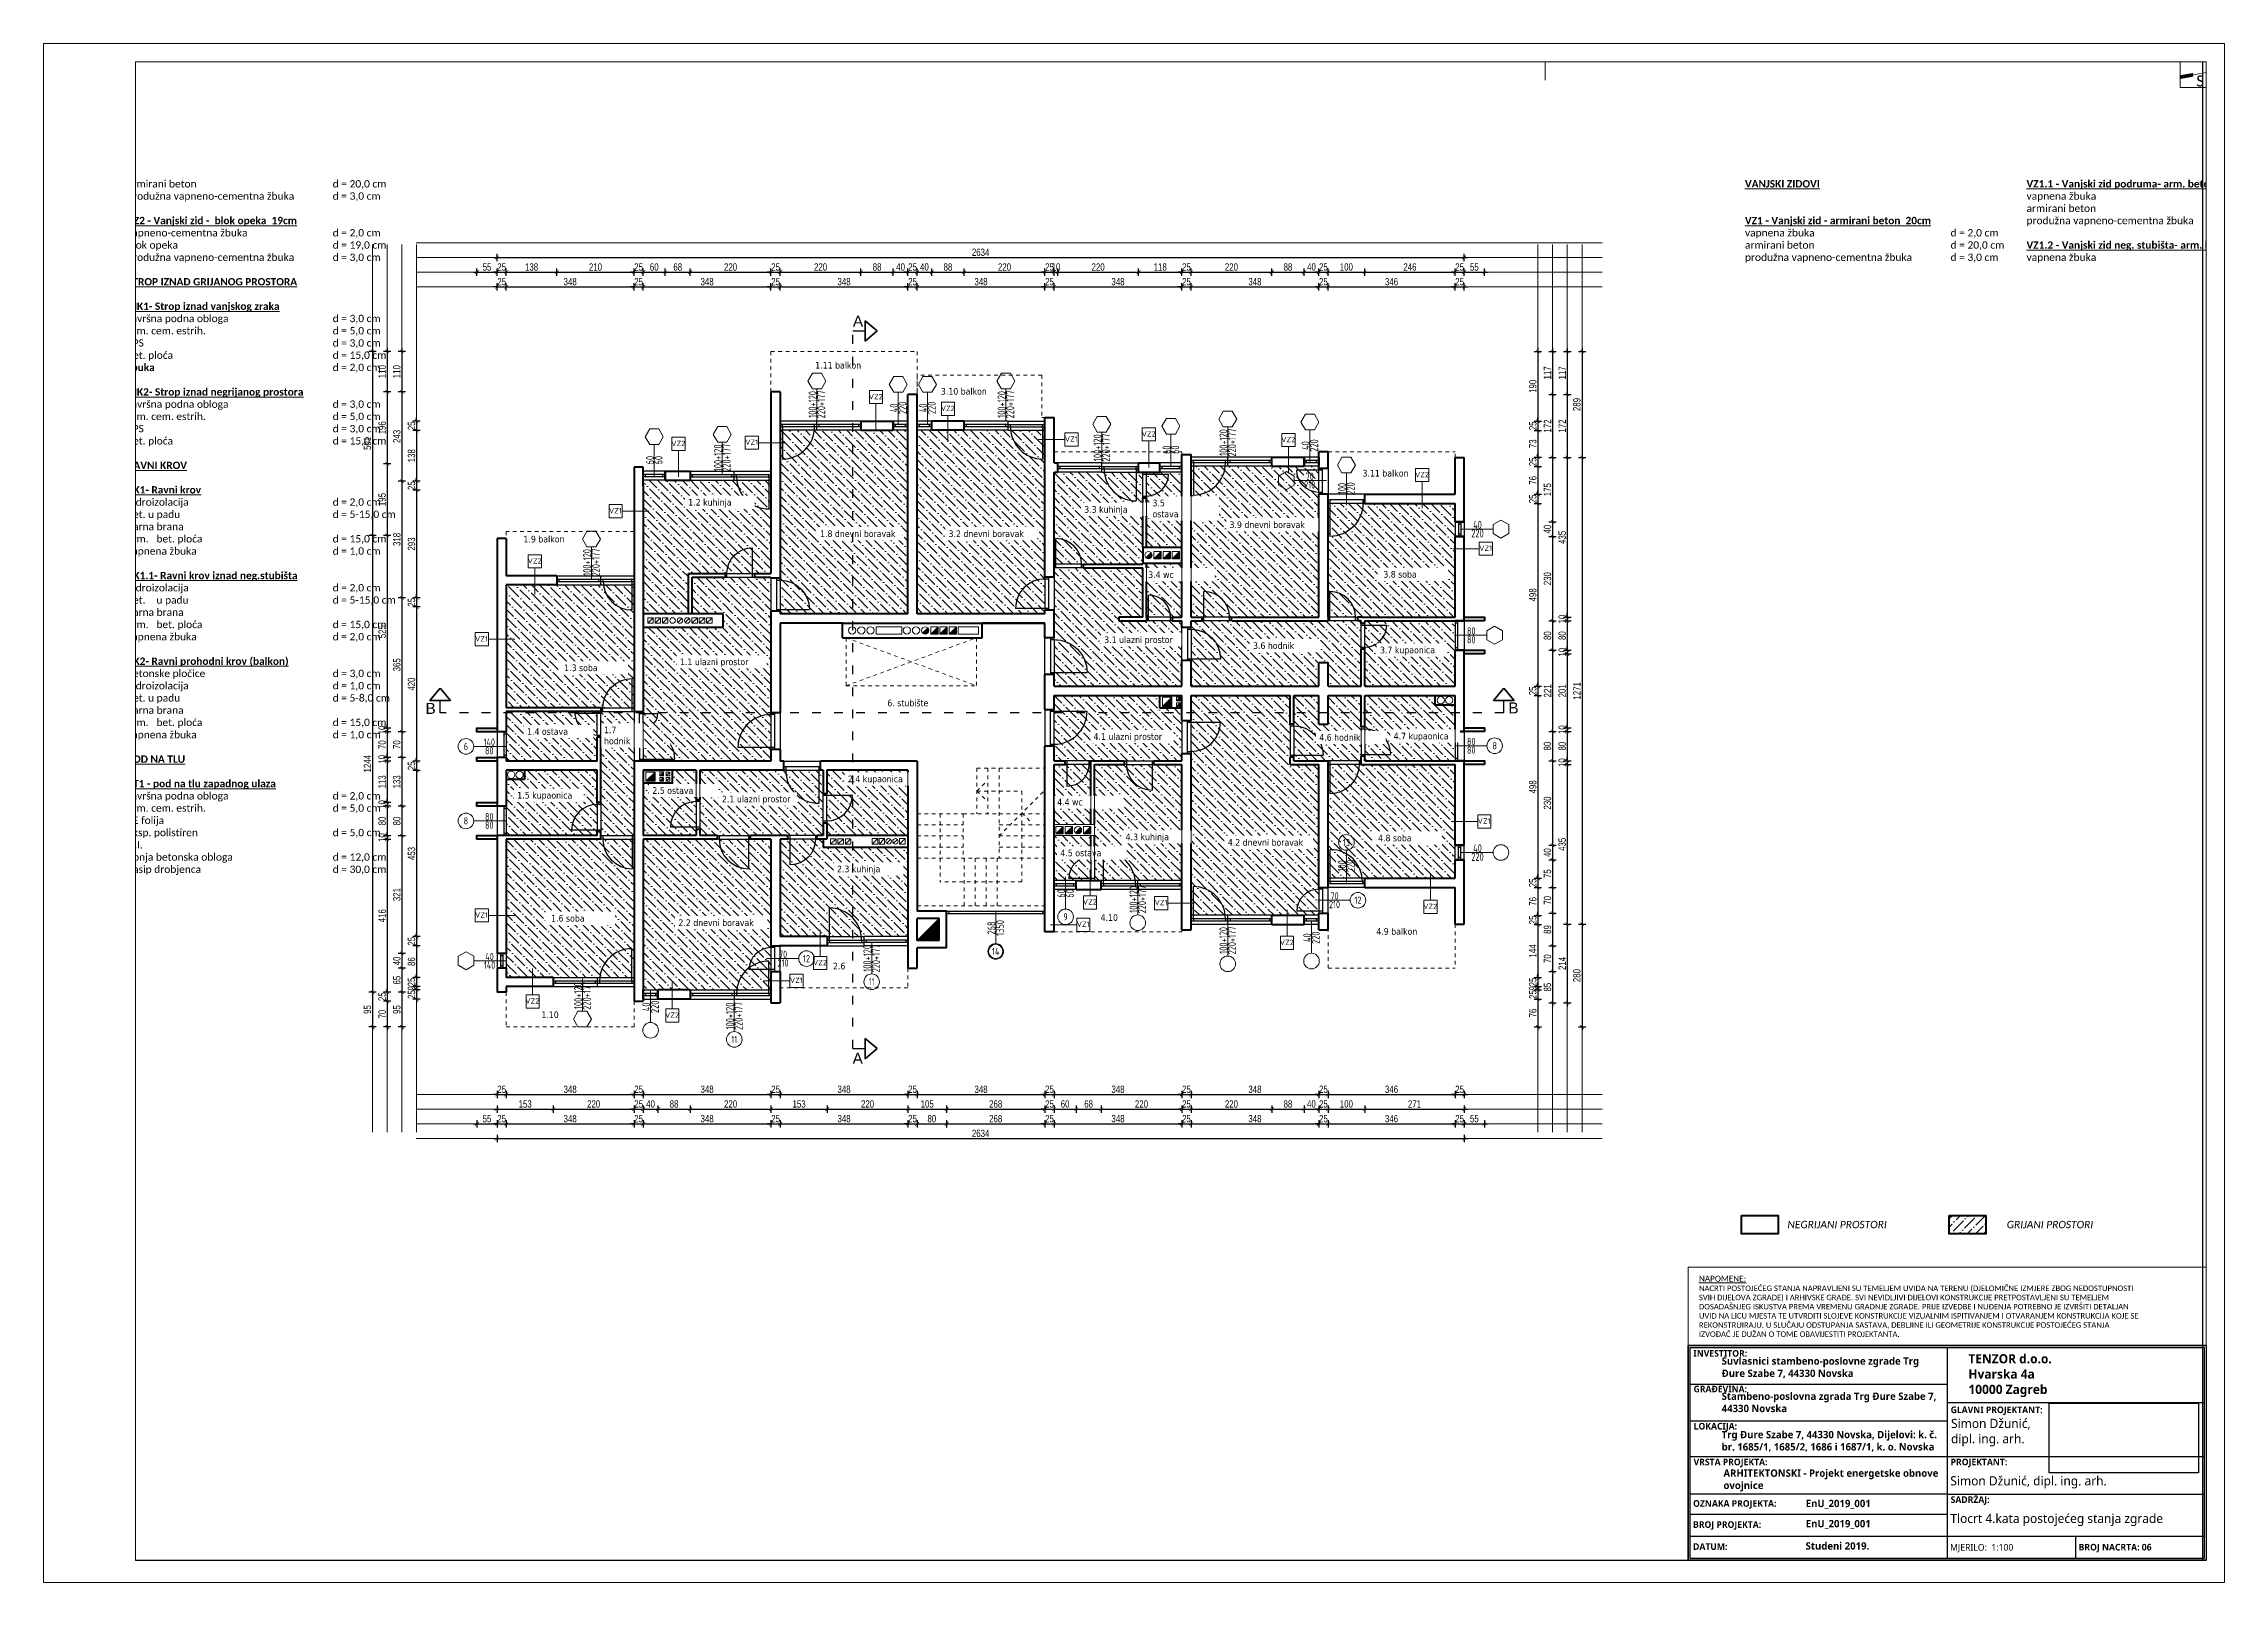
# Paper-space layout '4.Kat_1_100' of a CAD drawing. Header units: millimetres. Extents: x -1 to 593, y 0 to 419.
# The model-space entities are those that its viewports show. They can reach past a viewport. Long polylines and large blocks are cut down to what shows.
import ezdxf
from ezdxf.enums import TextEntityAlignment as Align

# ---------------------------------------------------------------- set-up
doc = ezdxf.new("R2010")
doc.units = ezdxf.units.MM
doc.header["$PDMODE"] = 2
for name, pattern in [('ACAD_ISO03W100', [30, 12, -18]), ('HIDDEN', [0.375, 0.25, -0.125]), ('HIDDENX2', [19.05, 12.7, -6.35])]:
    doc.linetypes.add(name, pattern=pattern)
doc.layers.get('0').update_dxf_attribs({"lineweight": 0})
doc.layers.get('Defpoints').update_dxf_attribs({"color": 250, "lineweight": 0})
for name, color, linetype, lineweight in [('05-podgled-tanko', 144, 'HIDDEN', 0), ('06-hatch_grijano', 30, 'Continuous', 0), ('07-kote', 70, 'Continuous', 9), ('09-oznaka stavke', 1, 'Continuous', 0), ('5-TX', 113, 'Continuous', 5), ('_MV', 240, 'Continuous', 0), ('_SASTAVNICA', 7, 'Continuous', 0), ('FIZIKA', 4, 'Continuous', 30), ('konture', 7, 'Continuous', 30), ('Kote', 1, 'Continuous', 15), ('sastavnica', 7, 'Continuous', 5), ('TP_01 - 0.50', 1, 'Continuous', 40), ('TP_07 - 0.20', 255, 'Continuous', 20)]:
    doc.layers.add(name, color=color, linetype=linetype, lineweight=lineweight)
doc.layers.add('SAST_Linija sastavnice', color=255, linetype='Continuous', plot=False)
for name, color, linetype in [('SAST_Tekst i Sastavnica', 7, 'Continuous'), ('TP_Hatch', 252, 'Continuous'), ('TP_Hidden', 8, 'HIDDENX2'), ('TP_Otvori', 8, 'Continuous'), ('TP_Otvori.block', 8, 'Continuous'), ('zidovi', 1, 'Continuous')]:
    doc.layers.add(name, color=color, linetype=linetype)
doc.styles.add('ARIAL', font='arial.ttf')
doc.styles.add('isocpeur', font='isocpeur.ttf')
doc.styles.add('OPIS', font='hrcom.shx', dxfattribs={"width": 0.8, "height": 20})
doc.styles.add('OPISI', font='swissl.ttf')
doc.styles.get("Standard").update_dxf_attribs({"font": 'arial.ttf', "height": 600})
doc.styles.add('tahoma10', font='tahoma.ttf', dxfattribs={"height": 2})
doc.styles.add('Tekst15', font='arial.ttf', dxfattribs={"height": 15})
doc.dimstyles.new('ISO-25', dxfattribs={"dimtxt": 20, "dimasz": 10, "dimexe": 10, "dimexo": 10, "dimgap": 4, "dimtad": 1, "dimdec": 0, "dimtxsty": 'OPIS', "dimblk": 'ARCHTICK', "dimcen": 10, "dimdle": 10, "dimadec": 0, "dimazin": 0, "dimtfac": 1, "dimtdec": 0, "dimtix": 1, "dimtmove": 0, "dimatfit": 3, "dimldrblk": 'ARCHTICK', "dimfxl": 10, "dimfxlon": 1, "dimarcsym": 0})
picture_1 = doc.add_image_def('image1.png', size_in_pixel=(240, 112))

psp = doc.layouts.new('4.Kat_1_100')

# ---------------------------------------------------------------- texts
at = {"color": 1, "char_height": 2, "attachment_point": 4}
for s, insert, width in [('{\\fCalibri|b0|i1|c238|p34;\\C256; NEGRIJANI PROSTORI}', (473.42, 97.53), 29.9383), ('{\\fCalibri|b0|i1|c238|p34;\\C256; GRIJANI PROSTORI}', (533.16, 97.53), 26.1293)]:
    psp.add_mtext(s, dxfattribs=dict(at, insert=insert, width=width))
at = {"layer": '_SASTAVNICA'}
for s, insert, char_height, width, attachment_point in [('{\\fCalibri|b0|i0|c238|p34;S}', (585.46, 410.54), 3, 7, 1), ('{\\fCalibri|b0|i0|c238|p34;\\LNAPOMENE: \\fCalibri|b1|i0|c238|p34;\\H0.93747x;\\l\\P\\fCalibri|b0|i0|c238|p34;NACRTI POSTOJEĆEG STANJA NAPRAVLJENI SU TEMELJEM UVIDA NA TERENU (DJELOMIČNE IZMJERE ZBOG NEDOSTUPNOSTI SVIH DIJELOVA ZGRADE) I ARHIVSKE GRAĐE. SVI NEVIDLJIVI DIJELOVI KONSTRUKCIJE PRETPOSTAVLJENI SU TEMELJEM DOSADAŠNJEG ISKUSTVA PREMA VREMENU GRADNJE ZGRADE. PRIJE IZVEDBE I NUĐENJA POTREBNO JE IZVRŠITI DETALJAN UVID NA LICU MJESTA TE UTVRDITI SLOJEVE KONSTRUKCIJE VIZUALNIM ISPITIVANJEM I OTVARANJEM KONSTRUKCIJA KOJE SE REKONSTRUIRAJU. U SLUČAJU ODSTUPANJA SASTAVA, DEBLJINE ILI GEOMETRIJE KONSTRUKCIJE POSTOJEĆEG STANJA IZVOĐAČ JE DUŽAN O TOME OBAVIJESTITI PROJEKTANTA.\\C7; }', (450.02, 75.25), 1.6, 120.2696, 4)]:
    psp.add_mtext(s, dxfattribs=dict(at, insert=insert, char_height=char_height, width=width, attachment_point=attachment_point))
at = {"layer": 'SAST_Tekst i Sastavnica', "attachment_point": 1, "style": 'OPISI'}
for s, insert, char_height, width in [('\\fSegoe UI Semibold|b0|i0;INVESTITOR:', (448.51, 63.35), 1.8, 18.3788), ('\\fSegoe UI Semibold|b0|i0|c238;GRAĐEVINA:', (448.57, 53.64), 1.8, 18.9026), ('{\\fSegoe UI Semilight|b1|i0|c238|p34;Stambeno-poslovna zgrada Trg Đure Szabe 7, 44330 Novska}', (456.21, 51.78), 2, 60.2044), ('\\fSegoe UI Semibold|b0|i0;GLAVNI PROJEKTANT:', (518.57, 47.98), 1.8, 29.1605), ('\\fSegoe UI Semibold|b0|i0;LOKACIJA:', (448.57, 43.51), 1.8, 18.9026), ('{\\fSegoe UI Semilight|b1|i0|c238|p34;Trg Đure Szabe 7, 44330 Novska, Dijelovi: k. č. br. 1685/1, 1685/2, 1686 i 1687/1, k. o. Novska}', (456.21, 41.33), 2, 60.2044), ('\\fSegoe UI Semibold|b0|i0;VRSTA PROJEKTA:', (448.57, 33.76), 1.8, 34.2514), ('\\fSegoe UI Semilight|b1|i0;ARHITEKTONSKI - Projekt energetske obnove ovojnice', (456.71, 30.83), 2, 58.8493), ('\\fSegoe UI Semibold|b0|i0;PROJEKTANT:', (518.57, 33.76), 1.8, 18.9026), ('\\fSegoe UI Semibold|b0|i0;SADRŽAJ:', (518.57, 23.51), 1.8, 18.9026), ('{\\fSegoe UI Semilight|b1|i0|c238|p34;EnU_2019_001}', (479.11, 22.57), 2, 40.0376), ('{\\fSegoe UI Semilight|b1|i0|c238|p34;EnU_2019_001}', (479.11, 17.07), 2, 40.0376), ('{\\fSegoe UI Semilight|b1|i0|c238|p34;Studeni 2019.}', (479.07, 11), 2, 40.0376)]:
    psp.add_mtext(s, dxfattribs=dict(at, insert=insert, char_height=char_height, width=width))
at = {"layer": 'SAST_Tekst i Sastavnica', "color": 1, "insert": (456.21, 61.36), "char_height": 2, "width": 60.2044, "attachment_point": 1, "style": 'OPISI'}
psp.add_mtext('{\\fSegoe UI Semilight|b1|i0|c238|p34;\\C256;Suvlasnici stambeno-poslovne zgrade Trg Đure Szabe 7, 44330 Novska}', dxfattribs=at)
at = {"layer": 'SAST_Tekst i Sastavnica', "char_height": 1.8, "attachment_point": 4, "style": 'ARIAL'}
for s, insert in [('\\fSegoe UI Semibold|b0|i0;OZNAKA PROJEKTA:', (448.42, 21.3)), ('\\fSegoe UI Semibold|b0|i0;BROJ PROJEKTA:', (448.42, 15.56)), ('\\fSegoe UI Semibold|b0|i0;DATUM:', (448.42, 9.8)), ('\\fSegoe UI Semilight|b0|i0;MJERILO:  1:100', (518.42, 9.39)), ('{\\fSegoe UI Semibold|b0|i0|c0|p34;BROJ NACRTA: \\fSegoe UI Semibold|b0|i0|c238|p34;06}', (553.42, 9.4))]:
    psp.add_mtext(s, dxfattribs=dict(at, insert=insert))
at = {"layer": 'sastavnica', "insert": (520.02, 56.39), "char_height": 2.5, "width": 54.0003, "attachment_point": 4}
psp.add_mtext('\\fSegoe UI Semibold|b1|i0;    TENZOR d.o.o.\\P    Hvarska 4a\\P    10000 Zagreb', dxfattribs=at)
at = {"layer": 'sastavnica', "char_height": 2.5, "attachment_point": 4, "style": 'ARIAL'}
for s, insert, width in [('{\\fSegoe UI Semilight|b0|i0|c238|p34;Simon Džunić, \\Pdipl. ing. arh.}', (518.68, 40.87), 47.5), ('\\fSegoe UI Semilight|b0|i0|c238;Simon Džunić, dipl. ing. arh.', (518.49, 27.32), 47.5), ('{\\fSegoe UI Semilight|b0|i0|c238|p34;Tlocrt 4.kata postojećeg stanja zgrade }', (518.49, 17.07), 70.0559)]:
    psp.add_mtext(s, dxfattribs=dict(at, insert=insert, width=width))

msp = doc.modelspace()

# ---------------------------------------------------------------- texts
at = {"color": 1}
note = msp.add_mtext_static_columns([''] * 3, width=766.858, gutter_width=0, height=218.2, dxfattribs=dict(at, insert=(224300, -221207.6), char_height=20, attachment_point=1))
for column, words in zip([note] + note.columns.linked_columns, ['{\\fCalibri|b1|i0|c238|p34;\\L\\C256;VANJSKI ZIDOVI\\fCalibri|b0|i0|c238|p34;\\l\\P\\P\\fCalibri|b1|i0|c238|p34;\\L\\PVZ1 - Vanjski zid - armirani beton  20cm \\l\\P\\fCalibri|b0|i0|c238|p34;vapnena žbuka^I                        ^I^Id = 2,0 cm\\Parmirani beton^I^I^I^I^Id = 20,0 cm\\Pprodužna vapneno-cementna žbuka^I^Id = 3,0 cm\\fCalibri|b1|i0|c238|p34;\\L\\P\\PVZ1.1 - Vanjski zid podruma- arm. beton  20cm \\l\\P\\fCalibri|b0|i0|c238|p34;vapnena žbuka^I                        ^I^Id = 2,0 cm\\Parmirani beton^I^I^I^I^Id = 20,0 cm\\Pprodužna vapneno-cementna žbuka^I^Id = 3,0 cm\\fCalibri|b1|i0|c238|p34;\\L\\P\\PVZ1.2 - Vanjski zid neg. stubišta- arm. beton  20cm \\l\\P\\fCalibri|b0|i0|c238|p34;vapnena žbuka^I                        ^I^Id = 2,0 cm\\Parmirani beton^I^I^I^I^Id = 20,0 cm\\Pprodužna vapneno-cementna žbuka^I^Id = 3,0 cm\\fCalibri|b1|i0|c238|p34;\\L\\P\\PVZ2 - Vanjski zid -  blok opeka  19cm\\l \\L\\P\\fCalibri|b0|i0|c238|p34;\\lvapneno-cementna žbuka^I^I^Id = 2,0 cm\\Pblok opeka^I^I^I^I^I^Id = 19,0 cm\\Pprodužna vapneno-cementna žbuka^I^Id = 3,0 cm\\P\\P\\fCalibri|b1|i0|c238|p34;\\LSTROP IZNAD GRIJANOG PROSTORA\\P \\PMK1- Strop iznad vanjskog zraka\\l\\P\\fCalibri|b0|i0|c238|p34;završna podna obloga ^I^I^I^Id = 3,0 cm\\Parm. cem. estrih.^I^I^I^I^Id = 5,0 cm\\PEPS^I^I^I^I^I^I^Id = 3,0 cm\\Pbet. ploća^I^I^I^I^I^Id = 15,0 cm\\fCalibri|b1|i0|c238|p34;\\Pžbuka ^I^I^I^I^I^I\\fCalibri|b0|i0|c238|p34;d = 2,0 cm\\fCalibri|b1|i0|c238|p34;\\P\\L\\PMK2- Strop iznad negrijanog prostora\\l\\P\\fCalibri|b0|i0|c238|p34;završna podna obloga ^I^I^I^Id = 3,0 cm\\Parm. cem. estrih.^I^I^I^I^Id = 5,0 cm\\PEPS^I^I^I^I^I^I^Id = 3,0 cm\\Pbet. ploća^I^I^I^I^I^Id = 15,0 cm\\fCalibri|b1|i0|c238|p34;\\P\\P\\LRAVNI KROV\\P\\l \\P\\LRK1- Ravni krov \\P\\fCalibri|b0|i0|c238|p34;\\lhidroizolacija^I^I^I^I^Id = 2,0 cm\\Pbet. u padu^I^I^I^I^I^Id = 5-15,0 cm\\Pparna brana\\fCalibri|b1|i0|c238|p34;\\P\\fCalibri|b0|i0|c238|p34;arm.^Ibet. ploća^I^I^I^I^Id = 15,0 cm\\Pvapnena žbuka^I^I^I^I^Id = 1,0 cm\\P\\P\\fCalibri|b1|i0|c238|p34;\\LRK1.1- Ravni krov iznad neg.stubišta\\P\\fCalibri|b0|i0|c238|p34;\\lhidroizolacija^I^I^I^I^Id = 2,0 cm\\Pbet.^Iu padu^I^I^I^I^Id = 5-15,0 cm\\Pparna brana\\fCalibri|b1|i0|c238|p34;\\P\\fCalibri|b0|i0|c238|p34;arm.^Ibet. ploća^I^I^I^I^Id = 15,0 cm\\Pvapnena žbuka^I^I^I^I^Id = 2,0 cm\\fCalibri|b1|i0|c238|p34;\\P\\P\\LRK2- Ravni prohodni krov (balkon)\\P\\fCalibri|b0|i0|c238|p34;\\lbetonske pločice^I\\fCalibri|b1|i0|c238|p34;^I^I^I^I\\fCalibri|b0|i0|c238|p34;d = 3,0 cm\\fCalibri|b1|i0|c238|p34;\\P\\fCalibri|b0|i0|c238|p34;hidroizolacija^I^I^I^I^Id = 1,0 cm\\Pbet. u padu^I^I^I^I^I^Id = 5-8,0 cm\\Pparna brana\\fCalibri|b1|i0|c238|p34;\\P\\fCalibri|b0|i0|c238|p34;arm.^Ibet. ploća^I^I^I^I^Id = 15,0 cm\\Pvapnena žbuka^I^I^I^I^Id = 1,0 cm\\fCalibri|b1|i0|c238|p34;\\P\\P\\LPOD NA TLU\\P\\l\\P\\LPT1 - pod na tlu zapadnog ulaza\\P\\fCalibri|b0|i0|c238|p34;\\lzavršna podna obloga ^I^I^I^Id = 2,0 cm\\Parm. cem. estrih.^I^I^I^I^Id = 5,0 cm\\PPE folija\\Peksp. polistiren ^I^I^I^I^Id = 5,0 cm\\PH.I.\\Pdonja betonska obloga ^I^I^I^Id = 12,0 cm\\Pnasip drobjenca^I^I^I^I^Id = 30,0 cm\\P\\P}', '', '']):
    column.text = words
note = msp.add_mtext_static_columns([''] * 3, width=766.858, gutter_width=0, height=218.2, dxfattribs=dict(at, insert=(230240, -221207.6), char_height=20, attachment_point=1))
for column, words in zip([note] + note.columns.linked_columns, ['{\\fCalibri|b1|i0|c238|p34;\\L\\C256;VANJSKI ZIDOVI\\fCalibri|b0|i0|c238|p34;\\l\\P\\P\\fCalibri|b1|i0|c238|p34;\\L\\PVZ1 - Vanjski zid - armirani beton  20cm \\l\\P\\fCalibri|b0|i0|c238|p34;vapnena žbuka^I                        ^I^Id = 2,0 cm\\Parmirani beton^I^I^I^I^Id = 20,0 cm\\Pprodužna vapneno-cementna žbuka^I^Id = 3,0 cm\\fCalibri|b1|i0|c238|p34;\\L\\P\\PVZ1.1 - Vanjski zid podruma- arm. beton  20cm \\l\\P\\fCalibri|b0|i0|c238|p34;vapnena žbuka^I                        ^I^Id = 2,0 cm\\Parmirani beton^I^I^I^I^Id = 20,0 cm\\Pprodužna vapneno-cementna žbuka^I^Id = 3,0 cm\\fCalibri|b1|i0|c238|p34;\\L\\P\\PVZ1.2 - Vanjski zid neg. stubišta- arm. beton  20cm \\l\\P\\fCalibri|b0|i0|c238|p34;vapnena žbuka^I                        ^I^Id = 2,0 cm\\Parmirani beton^I^I^I^I^Id = 20,0 cm\\Pprodužna vapneno-cementna žbuka^I^Id = 3,0 cm\\fCalibri|b1|i0|c238|p34;\\L\\P\\PVZ2 - Vanjski zid -  blok opeka  19cm\\l \\L\\P\\fCalibri|b0|i0|c238|p34;\\lvapneno-cementna žbuka^I^I^Id = 2,0 cm\\Pblok opeka^I^I^I^I^I^Id = 19,0 cm\\Pprodužna vapneno-cementna žbuka^I^Id = 3,0 cm\\P\\P\\fCalibri|b1|i0|c238|p34;\\LSTROP IZNAD GRIJANOG PROSTORA\\P \\PMK1- Strop iznad vanjskog zraka\\l\\P\\fCalibri|b0|i0|c238|p34;završna podna obloga ^I^I^I^Id = 3,0 cm\\Parm. cem. estrih.^I^I^I^I^Id = 5,0 cm\\PEPS^I^I^I^I^I^I^Id = 3,0 cm\\Pbet. ploća^I^I^I^I^I^Id = 15,0 cm\\fCalibri|b1|i0|c238|p34;\\Pžbuka ^I^I^I^I^I^I\\fCalibri|b0|i0|c238|p34;d = 2,0 cm\\fCalibri|b1|i0|c238|p34;\\P\\L\\PMK2- Strop iznad negrijanog prostora\\l\\P\\fCalibri|b0|i0|c238|p34;završna podna obloga ^I^I^I^Id = 3,0 cm\\Parm. cem. estrih.^I^I^I^I^Id = 5,0 cm\\PEPS^I^I^I^I^I^I^Id = 3,0 cm\\Pbet. ploća^I^I^I^I^I^Id = 15,0 cm\\fCalibri|b1|i0|c238|p34;\\P\\P\\LRAVNI KROV\\P\\l \\P\\LRK1- Ravni krov \\P\\fCalibri|b0|i0|c238|p34;\\lhidroizolacija^I^I^I^I^Id = 2,0 cm\\Pbet. u padu^I^I^I^I^I^Id = 5-15,0 cm\\Pparna brana\\fCalibri|b1|i0|c238|p34;\\P\\fCalibri|b0|i0|c238|p34;arm.^Ibet. ploća^I^I^I^I^Id = 15,0 cm\\Pvapnena žbuka^I^I^I^I^Id = 1,0 cm\\P\\P\\fCalibri|b1|i0|c238|p34;\\LRK1.1- Ravni krov iznad neg.stubišta\\P\\fCalibri|b0|i0|c238|p34;\\lhidroizolacija^I^I^I^I^Id = 2,0 cm\\Pbet.^Iu padu^I^I^I^I^Id = 5-15,0 cm\\Pparna brana\\fCalibri|b1|i0|c238|p34;\\P\\fCalibri|b0|i0|c238|p34;arm.^Ibet. ploća^I^I^I^I^Id = 15,0 cm\\Pvapnena žbuka^I^I^I^I^Id = 2,0 cm\\fCalibri|b1|i0|c238|p34;\\P\\P\\LRK2- Ravni prohodni krov (balkon)\\P\\fCalibri|b0|i0|c238|p34;\\lbetonske pločice^I\\fCalibri|b1|i0|c238|p34;^I^I^I^I\\fCalibri|b0|i0|c238|p34;d = 3,0 cm\\fCalibri|b1|i0|c238|p34;\\P\\fCalibri|b0|i0|c238|p34;hidroizolacija^I^I^I^I^Id = 1,0 cm\\Pbet. u padu^I^I^I^I^I^Id = 5-8,0 cm\\Pparna brana\\fCalibri|b1|i0|c238|p34;\\P\\fCalibri|b0|i0|c238|p34;arm.^Ibet. ploća^I^I^I^I^Id = 15,0 cm\\Pvapnena žbuka^I^I^I^I^Id = 1,0 cm\\fCalibri|b1|i0|c238|p34;\\P\\P\\LPOD NA TLU\\P\\l\\P\\LPT1 - pod na tlu zapadnog ulaza\\P\\fCalibri|b0|i0|c238|p34;\\lzavršna podna obloga ^I^I^I^Id = 2,0 cm\\Parm. cem. estrih.^I^I^I^I^Id = 5,0 cm\\PPE folija\\Peksp. polistiren ^I^I^I^I^Id = 5,0 cm\\PH.I.\\Pdonja betonska obloga ^I^I^I^Id = 12,0 cm\\Pnasip drobjenca^I^I^I^I^Id = 30,0 cm\\P\\P}', '', '']):
    column.text = words
at = {"layer": '07-kote', "linetype": 'ByBlock', "ltscale": 5, "char_height": 18, "attachment_point": 1, "style": 'tahoma10', "bg_fill": 2}
for s, insert in [('3.11 balkon ', (229198.4, -221996.9)), ('4.9 balkon ', (229236, -223245))]:
    msp.add_mtext_dynamic_manual_height_columns(s, width=171.793, gutter_width=10, heights=[2.54], dxfattribs=dict(at, insert=insert))
at = {"layer": 'Kote', "char_height": 30, "width": 9972.386, "attachment_point": 1, "style": 'Tekst15'}
for s, insert in [('\\A1;A', (227810.5, -221576.7)), ('\\A1;B', (226646.5, -222631.5)), ('\\A1;B', (229595.6, -222630.1)), ('\\A1;A', (227809.6, -223584.5))]:
    msp.add_mtext(s, dxfattribs=dict(at, insert=insert))

# ---------------------------------------------------------------- blocks, each defined once
blk = doc.blocks.new('*U656')
at = {"layer": 'TP_Otvori'}
for p, q in [((5, 0), (5, 90)), ((5, 0), (0, 0)), ((95, 0), (5, 0)), ((5, -10), (5, 0)), ((95, -10), (95, 0)), ((95, 0), (100, 0)), ((100, -10), (0, -10))]:
    blk.add_line(p, q, dxfattribs=at)
blk.add_arc((5, 0), 90, 0.00001, 90.00001, dxfattribs=at)
blk = doc.blocks.new('*U664')
at = {"layer": 'TP_01 - 0.50'}
for p, q in [((0, 0), (0, -30)), ((48, 0), (48, -30))]:
    blk.add_line(p, q, dxfattribs=at)
at = {"layer": 'TP_Otvori'}
for p, q in [((0, 0), (48, 0)), ((0, -11.3), (48, -11.3)), ((0, -18.8), (48, -18.8)), ((0, -30), (48, -30)), ((7.5, -11.3), (7.5, -18.8)), ((40.5, -11.3), (40.5, -18.8))]:
    blk.add_line(p, q, dxfattribs=at)
blk = doc.blocks.new('*U663')
at = {"layer": 'TP_01 - 0.50'}
for p, q in [((0, 0), (0, -30)), ((72, 0), (72, -30))]:
    blk.add_line(p, q, dxfattribs=at)
at = {"layer": 'TP_Otvori'}
for p, q in [((0, 0), (72, 0)), ((0, -11.3), (72, -11.3)), ((0, -18.8), (72, -18.8)), ((0, -30), (72, -30)), ((7.5, -11.3), (7.5, -18.8)), ((64.5, -11.3), (64.5, -18.8))]:
    blk.add_line(p, q, dxfattribs=at)
blk = doc.blocks.new('*U658')
at = {"layer": 'TP_Otvori'}
for p, q in [((5, 0), (5, 60)), ((5, 0), (0, 0)), ((65, 0), (5, 0)), ((5, -10), (5, 0)), ((65, -10), (65, 0)), ((65, 0), (70, 0)), ((70, -10), (0, -10))]:
    blk.add_line(p, q, dxfattribs=at)
blk.add_arc((5, 0), 60, 0.00001, 90.00001, dxfattribs=at)
blk = doc.blocks.new('*U655')
at = {"layer": 'TP_Otvori'}
for p, q in [((5, 0), (5, 70)), ((5, 0), (0, 0)), ((75, 0), (5, 0)), ((5, -10), (5, 0)), ((75, -10), (75, 0)), ((75, 0), (80, 0)), ((80, -10), (0, -10))]:
    blk.add_line(p, q, dxfattribs=at)
blk.add_arc((5, 0), 70, 0.00001, 90.00001, dxfattribs=at)
blk = doc.blocks.new('*U654')
at = {"layer": 'TP_Otvori'}
for p, q in [((5, 0), (5, 80)), ((5, 0), (0, 0)), ((85, 0), (5, 0)), ((5, -10), (5, 0)), ((85, -10), (85, 0)), ((85, 0), (90, 0)), ((90, -10), (0, -10))]:
    blk.add_line(p, q, dxfattribs=at)
blk.add_arc((5, 0), 80, 0.00001, 90.00001, dxfattribs=at)
blk = doc.blocks.new('*U665')
at = {"layer": 'TP_01 - 0.50'}
for p, q in [((0, 0), (0, -30)), ((48, 0), (48, -30))]:
    blk.add_line(p, q, dxfattribs=at)
at = {"layer": 'TP_Otvori'}
for p, q in [((0, 0), (48, 0)), ((0, -11.3), (48, -11.3)), ((0, -18.8), (48, -18.8)), ((0, -30), (48, -30)), ((7.5, -11.3), (7.5, -18.8)), ((40.5, -11.3), (40.5, -18.8))]:
    blk.add_line(p, q, dxfattribs=at)
blk = doc.blocks.new('*U666')
at = {"layer": 'TP_01 - 0.50'}
for p, q in [((0, 0), (0, -30)), ((72, 0), (72, -30))]:
    blk.add_line(p, q, dxfattribs=at)
at = {"layer": 'TP_Otvori'}
for p, q in [((0, 0), (72, 0)), ((0, -11.3), (72, -11.3)), ((0, -18.8), (72, -18.8)), ((0, -30), (72, -30)), ((7.5, -11.3), (7.5, -18.8)), ((64.5, -11.3), (64.5, -18.8))]:
    blk.add_line(p, q, dxfattribs=at)
blk = doc.blocks.new('*U657')
at = {"layer": 'TP_Otvori'}
for p, q in [((5, 0), (5, 85)), ((5, 0), (0, 0)), ((90, 0), (5, 0)), ((5, -10), (5, 0)), ((90, -10), (90, 0)), ((90, 0), (95, 0)), ((95, -10), (0, -10))]:
    blk.add_line(p, q, dxfattribs=at)
blk.add_arc((5, 0), 85, 0.00001, 90.00001, dxfattribs=at)
blk = doc.blocks.new('*U659')
at = {"layer": 'TP_Otvori'}
for p, q in [((5, 0), (0, 0)), ((5, 0), (5, 40)), ((45, 0), (5, 0)), ((5, -10), (5, 0)), ((45, -10), (45, 0)), ((45, 0), (50, 0)), ((50, -10), (0, -10))]:
    blk.add_line(p, q, dxfattribs=at)
blk.add_arc((5, 0), 40, 0.00001, 90.00001, dxfattribs=at)
blk = doc.blocks.new('_ArchTick')
at = {"color": 0, "linetype": 'ByBlock', "lineweight": 0, "const_width": 0.15}
blk.add_lwpolyline([(-0.5, -0.5), (0.5, 0.5)], dxfattribs=at)
blk = doc.blocks.new('*D1376')
at = {"layer": '07-kote', "color": 0, "linetype": 'Continuous', "lineweight": -2, "ltscale": 0.5, "transparency": 16777216}
for p, q in [((226841.4, -221498.2), (226831.4, -221498.2)), ((226841.4, -221508.2), (226841.4, -221488.2)), ((226841.4, -221498.2), (226866.4, -221498.2)), ((226866.4, -221508.2), (226866.4, -221488.2)), ((226866.4, -221498.2), (226876.4, -221498.2))]:
    blk.add_line(p, q, dxfattribs=at)
at = {"layer": 'Defpoints', "color": 0, "linetype": 'Continuous', "ltscale": 0.5, "transparency": 16777216}
for p in [(226866.4, -221498.2), (226841.4, -222032.7), (226866.4, -222032.7)]:
    blk.add_point(p, dxfattribs=at)
at = {"layer": '07-kote', "color": 0, "linetype": 'Continuous', "lineweight": -2, "ltscale": 0.5, "transparency": 16777216, "xscale": 10, "yscale": 10, "zscale": 10}
blk.add_blockref('_ArchTick', (226841.4, -221498.2), dxfattribs=at)
at = {"layer": '07-kote', "color": 0, "linetype": 'Continuous', "lineweight": -2, "ltscale": 0.5, "transparency": 16777216, "xscale": 10, "yscale": 10, "zscale": 10, "rotation": 180}
blk.add_blockref('_ArchTick', (226866.4, -221498.2), dxfattribs=at)
at = {"layer": '07-kote', "color": 0, "linetype": 'Continuous', "lineweight": 15, "ltscale": 0.5, "transparency": 16777216, "insert": (226853.9, -221484.2), "char_height": 20, "attachment_point": 5, "style": 'OPIS'}
blk.add_mtext('25', dxfattribs=at)
blk = doc.blocks.new('*D1377')
at = {"layer": '07-kote', "color": 0, "linetype": 'Continuous', "lineweight": -2, "ltscale": 0.5, "transparency": 16777216}
for p, q in [((226856.4, -221498.2), (227224.4, -221498.2)), ((226866.4, -221508.2), (226866.4, -221488.2)), ((227214.4, -221508.2), (227214.4, -221488.2))]:
    blk.add_line(p, q, dxfattribs=at)
at = {"layer": 'Defpoints', "color": 0, "linetype": 'Continuous', "ltscale": 0.5, "transparency": 16777216}
for p in [(227214.4, -221498.2), (227214.4, -221837.7), (226866.4, -222032.7)]:
    blk.add_point(p, dxfattribs=at)
at = {"layer": '07-kote', "color": 0, "linetype": 'Continuous', "lineweight": -2, "ltscale": 0.5, "transparency": 16777216, "xscale": 10, "yscale": 10, "zscale": 10, "rotation": 180}
blk.add_blockref('_ArchTick', (226866.4, -221498.2), dxfattribs=at)
at = {"layer": '07-kote', "color": 0, "linetype": 'Continuous', "lineweight": -2, "ltscale": 0.5, "transparency": 16777216, "xscale": 10, "yscale": 10, "zscale": 10}
blk.add_blockref('_ArchTick', (227214.4, -221498.2), dxfattribs=at)
at = {"layer": '07-kote', "color": 0, "linetype": 'Continuous', "lineweight": 15, "ltscale": 0.5, "transparency": 16777216, "insert": (227040.4, -221484.2), "char_height": 20, "attachment_point": 5, "style": 'OPIS'}
blk.add_mtext('348', dxfattribs=at)
blk = doc.blocks.new('*D1378')
at = {"layer": '07-kote', "color": 0, "linetype": 'Continuous', "lineweight": -2, "ltscale": 0.5, "transparency": 16777216}
for p, q in [((227214.4, -221498.2), (227204.4, -221498.2)), ((227214.4, -221508.2), (227214.4, -221488.2)), ((227214.4, -221498.2), (227239.4, -221498.2)), ((227239.4, -221508.2), (227239.4, -221488.2)), ((227239.4, -221498.2), (227249.4, -221498.2))]:
    blk.add_line(p, q, dxfattribs=at)
at = {"layer": 'Defpoints', "color": 0, "linetype": 'Continuous', "ltscale": 0.5, "transparency": 16777216}
for p in [(227239.4, -221498.2), (227214.4, -221837.7), (227239.4, -221837.7)]:
    blk.add_point(p, dxfattribs=at)
at = {"layer": '07-kote', "color": 0, "linetype": 'Continuous', "lineweight": -2, "ltscale": 0.5, "transparency": 16777216, "xscale": 10, "yscale": 10, "zscale": 10}
blk.add_blockref('_ArchTick', (227214.4, -221498.2), dxfattribs=at)
at = {"layer": '07-kote', "color": 0, "linetype": 'Continuous', "lineweight": -2, "ltscale": 0.5, "transparency": 16777216, "xscale": 10, "yscale": 10, "zscale": 10, "rotation": 180}
blk.add_blockref('_ArchTick', (227239.4, -221498.2), dxfattribs=at)
at = {"layer": '07-kote', "color": 0, "linetype": 'Continuous', "lineweight": 15, "ltscale": 0.5, "transparency": 16777216, "insert": (227226.9, -221484.2), "char_height": 20, "attachment_point": 5, "style": 'OPIS'}
blk.add_mtext('25', dxfattribs=at)
blk = doc.blocks.new('*D1379')
at = {"layer": '07-kote', "color": 0, "linetype": 'Continuous', "lineweight": -2, "ltscale": 0.5, "transparency": 16777216}
for p, q in [((227229.4, -221498.2), (227597.4, -221498.2)), ((227239.4, -221508.2), (227239.4, -221488.2)), ((227587.4, -221508.2), (227587.4, -221488.2))]:
    blk.add_line(p, q, dxfattribs=at)
at = {"layer": 'Defpoints', "color": 0, "linetype": 'Continuous', "ltscale": 0.5, "transparency": 16777216}
for p in [(227587.4, -221498.2), (227587.4, -221635.7), (227239.4, -221837.7)]:
    blk.add_point(p, dxfattribs=at)
at = {"layer": '07-kote', "color": 0, "linetype": 'Continuous', "lineweight": -2, "ltscale": 0.5, "transparency": 16777216, "xscale": 10, "yscale": 10, "zscale": 10, "rotation": 180}
blk.add_blockref('_ArchTick', (227239.4, -221498.2), dxfattribs=at)
at = {"layer": '07-kote', "color": 0, "linetype": 'Continuous', "lineweight": -2, "ltscale": 0.5, "transparency": 16777216, "xscale": 10, "yscale": 10, "zscale": 10}
blk.add_blockref('_ArchTick', (227587.4, -221498.2), dxfattribs=at)
at = {"layer": '07-kote', "color": 0, "linetype": 'Continuous', "lineweight": 15, "ltscale": 0.5, "transparency": 16777216, "insert": (227413.4, -221484.2), "char_height": 20, "attachment_point": 5, "style": 'OPIS'}
blk.add_mtext('348', dxfattribs=at)
blk = doc.blocks.new('*D1380')
at = {"layer": '07-kote', "color": 0, "linetype": 'Continuous', "lineweight": -2, "ltscale": 0.5, "transparency": 16777216}
for p, q in [((227587.4, -221498.2), (227577.4, -221498.2)), ((227587.4, -221508.2), (227587.4, -221488.2)), ((227587.4, -221498.2), (227612.4, -221498.2)), ((227612.4, -221508.2), (227612.4, -221488.2)), ((227612.4, -221498.2), (227622.4, -221498.2))]:
    blk.add_line(p, q, dxfattribs=at)
at = {"layer": 'Defpoints', "color": 0, "linetype": 'Continuous', "ltscale": 0.5, "transparency": 16777216}
for p in [(227612.4, -221498.2), (227587.4, -221635.7), (227612.4, -221635.7)]:
    blk.add_point(p, dxfattribs=at)
at = {"layer": '07-kote', "color": 0, "linetype": 'Continuous', "lineweight": -2, "ltscale": 0.5, "transparency": 16777216, "xscale": 10, "yscale": 10, "zscale": 10}
blk.add_blockref('_ArchTick', (227587.4, -221498.2), dxfattribs=at)
at = {"layer": '07-kote', "color": 0, "linetype": 'Continuous', "lineweight": -2, "ltscale": 0.5, "transparency": 16777216, "xscale": 10, "yscale": 10, "zscale": 10, "rotation": 180}
blk.add_blockref('_ArchTick', (227612.4, -221498.2), dxfattribs=at)
at = {"layer": '07-kote', "color": 0, "linetype": 'Continuous', "lineweight": 15, "ltscale": 0.5, "transparency": 16777216, "insert": (227599.9, -221484.2), "char_height": 20, "attachment_point": 5, "style": 'OPIS'}
blk.add_mtext('25', dxfattribs=at)
blk = doc.blocks.new('*D1381')
at = {"layer": '07-kote', "color": 0, "linetype": 'Continuous', "lineweight": -2, "ltscale": 0.5, "transparency": 16777216}
for p, q in [((227602.4, -221498.2), (227970.4, -221498.2)), ((227612.4, -221508.2), (227612.4, -221488.2)), ((227960.4, -221508.2), (227960.4, -221488.2))]:
    blk.add_line(p, q, dxfattribs=at)
at = {"layer": 'Defpoints', "color": 0, "linetype": 'Continuous', "ltscale": 0.5, "transparency": 16777216}
for p in [(227960.4, -221498.2), (227612.4, -221635.7), (227960.4, -221635.7)]:
    blk.add_point(p, dxfattribs=at)
at = {"layer": '07-kote', "color": 0, "linetype": 'Continuous', "lineweight": -2, "ltscale": 0.5, "transparency": 16777216, "xscale": 10, "yscale": 10, "zscale": 10, "rotation": 180}
blk.add_blockref('_ArchTick', (227612.4, -221498.2), dxfattribs=at)
at = {"layer": '07-kote', "color": 0, "linetype": 'Continuous', "lineweight": -2, "ltscale": 0.5, "transparency": 16777216, "xscale": 10, "yscale": 10, "zscale": 10}
blk.add_blockref('_ArchTick', (227960.4, -221498.2), dxfattribs=at)
at = {"layer": '07-kote', "color": 0, "linetype": 'Continuous', "lineweight": 15, "ltscale": 0.5, "transparency": 16777216, "insert": (227786.4, -221484.2), "char_height": 20, "attachment_point": 5, "style": 'OPIS'}
blk.add_mtext('348', dxfattribs=at)
blk = doc.blocks.new('*D1382')
at = {"layer": '07-kote', "color": 0, "linetype": 'Continuous', "lineweight": -2, "ltscale": 0.5, "transparency": 16777216}
for p, q in [((227960.4, -221498.2), (227950.4, -221498.2)), ((227960.4, -221508.2), (227960.4, -221488.2)), ((227960.4, -221498.2), (227985.4, -221498.2)), ((227985.4, -221508.2), (227985.4, -221488.2)), ((227985.4, -221498.2), (227995.4, -221498.2))]:
    blk.add_line(p, q, dxfattribs=at)
at = {"layer": 'Defpoints', "color": 0, "linetype": 'Continuous', "ltscale": 0.5, "transparency": 16777216}
for p in [(227985.4, -221498.2), (227960.4, -221635.7), (227985.4, -221635.7)]:
    blk.add_point(p, dxfattribs=at)
at = {"layer": '07-kote', "color": 0, "linetype": 'Continuous', "lineweight": -2, "ltscale": 0.5, "transparency": 16777216, "xscale": 10, "yscale": 10, "zscale": 10}
blk.add_blockref('_ArchTick', (227960.4, -221498.2), dxfattribs=at)
at = {"layer": '07-kote', "color": 0, "linetype": 'Continuous', "lineweight": -2, "ltscale": 0.5, "transparency": 16777216, "xscale": 10, "yscale": 10, "zscale": 10, "rotation": 180}
blk.add_blockref('_ArchTick', (227985.4, -221498.2), dxfattribs=at)
at = {"layer": '07-kote', "color": 0, "linetype": 'Continuous', "lineweight": 15, "ltscale": 0.5, "transparency": 16777216, "insert": (227972.9, -221484.2), "char_height": 20, "attachment_point": 5, "style": 'OPIS'}
blk.add_mtext('25', dxfattribs=at)
blk = doc.blocks.new('*D1383')
at = {"layer": '07-kote', "color": 0, "linetype": 'Continuous', "lineweight": -2, "ltscale": 0.5, "transparency": 16777216}
for p, q in [((227975.4, -221498.2), (228343.4, -221498.2)), ((227985.4, -221508.2), (227985.4, -221488.2)), ((228333.4, -221508.2), (228333.4, -221488.2))]:
    blk.add_line(p, q, dxfattribs=at)
at = {"layer": 'Defpoints', "color": 0, "linetype": 'Continuous', "ltscale": 0.5, "transparency": 16777216}
for p in [(228333.4, -221498.2), (227985.4, -221635.7), (228333.4, -221697.7)]:
    blk.add_point(p, dxfattribs=at)
at = {"layer": '07-kote', "color": 0, "linetype": 'Continuous', "lineweight": -2, "ltscale": 0.5, "transparency": 16777216, "xscale": 10, "yscale": 10, "zscale": 10, "rotation": 180}
blk.add_blockref('_ArchTick', (227985.4, -221498.2), dxfattribs=at)
at = {"layer": '07-kote', "color": 0, "linetype": 'Continuous', "lineweight": -2, "ltscale": 0.5, "transparency": 16777216, "xscale": 10, "yscale": 10, "zscale": 10}
blk.add_blockref('_ArchTick', (228333.4, -221498.2), dxfattribs=at)
at = {"layer": '07-kote', "color": 0, "linetype": 'Continuous', "lineweight": 15, "ltscale": 0.5, "transparency": 16777216, "insert": (228159.4, -221484.2), "char_height": 20, "attachment_point": 5, "style": 'OPIS'}
blk.add_mtext('348', dxfattribs=at)
blk = doc.blocks.new('*D1384')
at = {"layer": '07-kote', "color": 0, "linetype": 'Continuous', "lineweight": -2, "ltscale": 0.5, "transparency": 16777216}
for p, q in [((228333.4, -221498.2), (228323.4, -221498.2)), ((228333.4, -221508.2), (228333.4, -221488.2)), ((228333.4, -221498.2), (228358.4, -221498.2)), ((228358.4, -221508.2), (228358.4, -221488.2)), ((228358.4, -221498.2), (228368.4, -221498.2))]:
    blk.add_line(p, q, dxfattribs=at)
at = {"layer": 'Defpoints', "color": 0, "linetype": 'Continuous', "ltscale": 0.5, "transparency": 16777216}
for p in [(228358.4, -221498.2), (228333.4, -221697.7), (228358.4, -221697.7)]:
    blk.add_point(p, dxfattribs=at)
at = {"layer": '07-kote', "color": 0, "linetype": 'Continuous', "lineweight": -2, "ltscale": 0.5, "transparency": 16777216, "xscale": 10, "yscale": 10, "zscale": 10}
blk.add_blockref('_ArchTick', (228333.4, -221498.2), dxfattribs=at)
at = {"layer": '07-kote', "color": 0, "linetype": 'Continuous', "lineweight": -2, "ltscale": 0.5, "transparency": 16777216, "xscale": 10, "yscale": 10, "zscale": 10, "rotation": 180}
blk.add_blockref('_ArchTick', (228358.4, -221498.2), dxfattribs=at)
at = {"layer": '07-kote', "color": 0, "linetype": 'Continuous', "lineweight": 15, "ltscale": 0.5, "transparency": 16777216, "insert": (228345.9, -221484.2), "char_height": 20, "attachment_point": 5, "style": 'OPIS'}
blk.add_mtext('25', dxfattribs=at)
blk = doc.blocks.new('*D1385')
at = {"layer": '07-kote', "color": 0, "linetype": 'Continuous', "lineweight": -2, "ltscale": 0.5, "transparency": 16777216}
for p, q in [((228348.4, -221498.2), (228716.4, -221498.2)), ((228358.4, -221508.2), (228358.4, -221488.2)), ((228706.4, -221508.2), (228706.4, -221488.2))]:
    blk.add_line(p, q, dxfattribs=at)
at = {"layer": 'Defpoints', "color": 0, "linetype": 'Continuous', "ltscale": 0.5, "transparency": 16777216}
for p in [(228706.4, -221498.2), (228358.4, -221697.7), (228706.4, -221803.7)]:
    blk.add_point(p, dxfattribs=at)
at = {"layer": '07-kote', "color": 0, "linetype": 'Continuous', "lineweight": -2, "ltscale": 0.5, "transparency": 16777216, "xscale": 10, "yscale": 10, "zscale": 10, "rotation": 180}
blk.add_blockref('_ArchTick', (228358.4, -221498.2), dxfattribs=at)
at = {"layer": '07-kote', "color": 0, "linetype": 'Continuous', "lineweight": -2, "ltscale": 0.5, "transparency": 16777216, "xscale": 10, "yscale": 10, "zscale": 10}
blk.add_blockref('_ArchTick', (228706.4, -221498.2), dxfattribs=at)
at = {"layer": '07-kote', "color": 0, "linetype": 'Continuous', "lineweight": 15, "ltscale": 0.5, "transparency": 16777216, "insert": (228532.4, -221484.2), "char_height": 20, "attachment_point": 5, "style": 'OPIS'}
blk.add_mtext('348', dxfattribs=at)
blk = doc.blocks.new('*D1386')
at = {"layer": '07-kote', "color": 0, "linetype": 'Continuous', "lineweight": -2, "ltscale": 0.5, "transparency": 16777216}
for p, q in [((228706.4, -221498.2), (228696.4, -221498.2)), ((228706.4, -221508.2), (228706.4, -221488.2)), ((228706.4, -221498.2), (228731.4, -221498.2)), ((228731.4, -221508.2), (228731.4, -221488.2)), ((228731.4, -221498.2), (228741.4, -221498.2))]:
    blk.add_line(p, q, dxfattribs=at)
at = {"layer": 'Defpoints', "color": 0, "linetype": 'Continuous', "ltscale": 0.5, "transparency": 16777216}
for p in [(228731.4, -221498.2), (228706.4, -221803.7), (228731.4, -221803.7)]:
    blk.add_point(p, dxfattribs=at)
at = {"layer": '07-kote', "color": 0, "linetype": 'Continuous', "lineweight": -2, "ltscale": 0.5, "transparency": 16777216, "xscale": 10, "yscale": 10, "zscale": 10}
blk.add_blockref('_ArchTick', (228706.4, -221498.2), dxfattribs=at)
at = {"layer": '07-kote', "color": 0, "linetype": 'Continuous', "lineweight": -2, "ltscale": 0.5, "transparency": 16777216, "xscale": 10, "yscale": 10, "zscale": 10, "rotation": 180}
blk.add_blockref('_ArchTick', (228731.4, -221498.2), dxfattribs=at)
at = {"layer": '07-kote', "color": 0, "linetype": 'Continuous', "lineweight": 15, "ltscale": 0.5, "transparency": 16777216, "insert": (228718.9, -221484.2), "char_height": 20, "attachment_point": 5, "style": 'OPIS'}
blk.add_mtext('25', dxfattribs=at)
blk = doc.blocks.new('*D1387')
at = {"layer": '07-kote', "color": 0, "linetype": 'Continuous', "lineweight": -2, "ltscale": 0.5, "transparency": 16777216}
for p, q in [((228721.4, -221498.2), (229089.4, -221498.2)), ((228731.4, -221508.2), (228731.4, -221488.2)), ((229079.4, -221508.2), (229079.4, -221488.2))]:
    blk.add_line(p, q, dxfattribs=at)
at = {"layer": 'Defpoints', "color": 0, "linetype": 'Continuous', "ltscale": 0.5, "transparency": 16777216}
for p in [(229079.4, -221498.2), (228731.4, -221803.7), (229079.4, -221796.7)]:
    blk.add_point(p, dxfattribs=at)
at = {"layer": '07-kote', "color": 0, "linetype": 'Continuous', "lineweight": -2, "ltscale": 0.5, "transparency": 16777216, "xscale": 10, "yscale": 10, "zscale": 10, "rotation": 180}
blk.add_blockref('_ArchTick', (228731.4, -221498.2), dxfattribs=at)
at = {"layer": '07-kote', "color": 0, "linetype": 'Continuous', "lineweight": -2, "ltscale": 0.5, "transparency": 16777216, "xscale": 10, "yscale": 10, "zscale": 10}
blk.add_blockref('_ArchTick', (229079.4, -221498.2), dxfattribs=at)
at = {"layer": '07-kote', "color": 0, "linetype": 'Continuous', "lineweight": 15, "ltscale": 0.5, "transparency": 16777216, "insert": (228905.4, -221484.2), "char_height": 20, "attachment_point": 5, "style": 'OPIS'}
blk.add_mtext('348', dxfattribs=at)
blk = doc.blocks.new('*D1388')
at = {"layer": '07-kote', "color": 0, "linetype": 'Continuous', "lineweight": -2, "ltscale": 0.5, "transparency": 16777216}
for p, q in [((229079.4, -221498.2), (229069.4, -221498.2)), ((229079.4, -221508.2), (229079.4, -221488.2)), ((229079.4, -221498.2), (229104.4, -221498.2)), ((229104.4, -221508.2), (229104.4, -221488.2)), ((229104.4, -221498.2), (229114.4, -221498.2))]:
    blk.add_line(p, q, dxfattribs=at)
at = {"layer": 'Defpoints', "color": 0, "linetype": 'Continuous', "ltscale": 0.5, "transparency": 16777216}
for p in [(229104.4, -221498.2), (229079.4, -221796.7), (229104.4, -221796.7)]:
    blk.add_point(p, dxfattribs=at)
at = {"layer": '07-kote', "color": 0, "linetype": 'Continuous', "lineweight": -2, "ltscale": 0.5, "transparency": 16777216, "xscale": 10, "yscale": 10, "zscale": 10}
blk.add_blockref('_ArchTick', (229079.4, -221498.2), dxfattribs=at)
at = {"layer": '07-kote', "color": 0, "linetype": 'Continuous', "lineweight": -2, "ltscale": 0.5, "transparency": 16777216, "xscale": 10, "yscale": 10, "zscale": 10, "rotation": 180}
blk.add_blockref('_ArchTick', (229104.4, -221498.2), dxfattribs=at)
at = {"layer": '07-kote', "color": 0, "linetype": 'Continuous', "lineweight": 15, "ltscale": 0.5, "transparency": 16777216, "insert": (229091.9, -221484.2), "char_height": 20, "attachment_point": 5, "style": 'OPIS'}
blk.add_mtext('25', dxfattribs=at)
blk = doc.blocks.new('*D1389')
at = {"layer": '07-kote', "color": 0, "linetype": 'Continuous', "lineweight": -2, "ltscale": 0.5, "transparency": 16777216}
for p, q in [((229094.4, -221498.2), (229460.4, -221498.2)), ((229104.4, -221508.2), (229104.4, -221488.2)), ((229450.4, -221508.2), (229450.4, -221488.2))]:
    blk.add_line(p, q, dxfattribs=at)
at = {"layer": 'Defpoints', "color": 0, "linetype": 'Continuous', "ltscale": 0.5, "transparency": 16777216}
for p in [(229450.4, -221498.2), (229104.4, -221796.7), (229450.4, -221811.7)]:
    blk.add_point(p, dxfattribs=at)
at = {"layer": '07-kote', "color": 0, "linetype": 'Continuous', "lineweight": -2, "ltscale": 0.5, "transparency": 16777216, "xscale": 10, "yscale": 10, "zscale": 10, "rotation": 180}
blk.add_blockref('_ArchTick', (229104.4, -221498.2), dxfattribs=at)
at = {"layer": '07-kote', "color": 0, "linetype": 'Continuous', "lineweight": -2, "ltscale": 0.5, "transparency": 16777216, "xscale": 10, "yscale": 10, "zscale": 10}
blk.add_blockref('_ArchTick', (229450.4, -221498.2), dxfattribs=at)
at = {"layer": '07-kote', "color": 0, "linetype": 'Continuous', "lineweight": 15, "ltscale": 0.5, "transparency": 16777216, "insert": (229277.4, -221484.2), "char_height": 20, "attachment_point": 5, "style": 'OPIS'}
blk.add_mtext('346', dxfattribs=at)
blk = doc.blocks.new('*D1390')
at = {"layer": '07-kote', "color": 0, "linetype": 'Continuous', "lineweight": -2, "ltscale": 0.5, "transparency": 16777216}
for p, q in [((229450.4, -221498.2), (229440.4, -221498.2)), ((229450.4, -221508.2), (229450.4, -221488.2)), ((229450.4, -221498.2), (229475.4, -221498.2)), ((229475.4, -221508.2), (229475.4, -221488.2)), ((229475.4, -221498.2), (229485.4, -221498.2))]:
    blk.add_line(p, q, dxfattribs=at)
at = {"layer": 'Defpoints', "color": 0, "linetype": 'Continuous', "ltscale": 0.5, "transparency": 16777216}
for p in [(229475.4, -221498.2), (229450.4, -221811.7), (229475.4, -221811.7)]:
    blk.add_point(p, dxfattribs=at)
at = {"layer": '07-kote', "color": 0, "linetype": 'Continuous', "lineweight": -2, "ltscale": 0.5, "transparency": 16777216, "xscale": 10, "yscale": 10, "zscale": 10}
blk.add_blockref('_ArchTick', (229450.4, -221498.2), dxfattribs=at)
at = {"layer": '07-kote', "color": 0, "linetype": 'Continuous', "lineweight": -2, "ltscale": 0.5, "transparency": 16777216, "xscale": 10, "yscale": 10, "zscale": 10, "rotation": 180}
blk.add_blockref('_ArchTick', (229475.4, -221498.2), dxfattribs=at)
at = {"layer": '07-kote', "color": 0, "linetype": 'Continuous', "lineweight": 15, "ltscale": 0.5, "transparency": 16777216, "insert": (229462.9, -221484.2), "char_height": 20, "attachment_point": 5, "style": 'OPIS'}
blk.add_mtext('25', dxfattribs=at)
blk = doc.blocks.new('*D1391')
at = {"layer": '07-kote', "color": 0, "linetype": 'Continuous', "lineweight": -2, "ltscale": 0.5, "transparency": 16777216}
for p, q in [((226841.4, -223698), (226831.4, -223698)), ((226841.4, -223688), (226841.4, -223708)), ((226841.4, -223698), (226866.4, -223698)), ((226866.4, -223688), (226866.4, -223708)), ((226866.4, -223698), (226876.4, -223698))]:
    blk.add_line(p, q, dxfattribs=at)
at = {"layer": 'Defpoints', "color": 0, "linetype": 'Continuous', "ltscale": 0.5, "transparency": 16777216}
for p in [(226841.4, -223527.4), (226866.4, -223527.4), (226866.4, -223698)]:
    blk.add_point(p, dxfattribs=at)
at = {"layer": '07-kote', "color": 0, "linetype": 'Continuous', "lineweight": -2, "ltscale": 0.5, "transparency": 16777216, "xscale": 10, "yscale": 10, "zscale": 10}
blk.add_blockref('_ArchTick', (226841.4, -223698), dxfattribs=at)
at = {"layer": '07-kote', "color": 0, "linetype": 'Continuous', "lineweight": -2, "ltscale": 0.5, "transparency": 16777216, "xscale": 10, "yscale": 10, "zscale": 10, "rotation": 180}
blk.add_blockref('_ArchTick', (226866.4, -223698), dxfattribs=at)
at = {"layer": '07-kote', "color": 0, "linetype": 'Continuous', "lineweight": 15, "ltscale": 0.5, "transparency": 16777216, "insert": (226853.9, -223684), "char_height": 20, "attachment_point": 5, "style": 'OPIS'}
blk.add_mtext('25', dxfattribs=at)
blk = doc.blocks.new('*D1392')
at = {"layer": '07-kote', "color": 0, "linetype": 'Continuous', "lineweight": -2, "ltscale": 0.5, "transparency": 16777216}
for p, q in [((226856.4, -223698), (227224.4, -223698)), ((226866.4, -223688), (226866.4, -223708)), ((227214.4, -223688), (227214.4, -223708))]:
    blk.add_line(p, q, dxfattribs=at)
at = {"layer": 'Defpoints', "color": 0, "linetype": 'Continuous', "ltscale": 0.5, "transparency": 16777216}
for p in [(226866.4, -223527.4), (227214.4, -223552.4), (227214.4, -223698)]:
    blk.add_point(p, dxfattribs=at)
at = {"layer": '07-kote', "color": 0, "linetype": 'Continuous', "lineweight": -2, "ltscale": 0.5, "transparency": 16777216, "xscale": 10, "yscale": 10, "zscale": 10, "rotation": 180}
blk.add_blockref('_ArchTick', (226866.4, -223698), dxfattribs=at)
at = {"layer": '07-kote', "color": 0, "linetype": 'Continuous', "lineweight": -2, "ltscale": 0.5, "transparency": 16777216, "xscale": 10, "yscale": 10, "zscale": 10}
blk.add_blockref('_ArchTick', (227214.4, -223698), dxfattribs=at)
at = {"layer": '07-kote', "color": 0, "linetype": 'Continuous', "lineweight": 15, "ltscale": 0.5, "transparency": 16777216, "insert": (227040.4, -223684), "char_height": 20, "attachment_point": 5, "style": 'OPIS'}
blk.add_mtext('348', dxfattribs=at)
blk = doc.blocks.new('*D1393')
at = {"layer": '07-kote', "color": 0, "linetype": 'Continuous', "lineweight": -2, "ltscale": 0.5, "transparency": 16777216}
for p, q in [((227214.4, -223698), (227204.4, -223698)), ((227214.4, -223688), (227214.4, -223708)), ((227214.4, -223698), (227239.4, -223698)), ((227239.4, -223688), (227239.4, -223708)), ((227239.4, -223698), (227249.4, -223698))]:
    blk.add_line(p, q, dxfattribs=at)
at = {"layer": 'Defpoints', "color": 0, "linetype": 'Continuous', "ltscale": 0.5, "transparency": 16777216}
for p in [(227214.4, -223552.4), (227239.4, -223549.9), (227239.4, -223698)]:
    blk.add_point(p, dxfattribs=at)
at = {"layer": '07-kote', "color": 0, "linetype": 'Continuous', "lineweight": -2, "ltscale": 0.5, "transparency": 16777216, "xscale": 10, "yscale": 10, "zscale": 10}
blk.add_blockref('_ArchTick', (227214.4, -223698), dxfattribs=at)
at = {"layer": '07-kote', "color": 0, "linetype": 'Continuous', "lineweight": -2, "ltscale": 0.5, "transparency": 16777216, "xscale": 10, "yscale": 10, "zscale": 10, "rotation": 180}
blk.add_blockref('_ArchTick', (227239.4, -223698), dxfattribs=at)
at = {"layer": '07-kote', "color": 0, "linetype": 'Continuous', "lineweight": 15, "ltscale": 0.5, "transparency": 16777216, "insert": (227226.9, -223684), "char_height": 20, "attachment_point": 5, "style": 'OPIS'}
blk.add_mtext('25', dxfattribs=at)
blk = doc.blocks.new('*D1394')
at = {"layer": '07-kote', "color": 0, "linetype": 'Continuous', "lineweight": -2, "ltscale": 0.5, "transparency": 16777216}
for p, q in [((227229.4, -223698), (227597.4, -223698)), ((227239.4, -223688), (227239.4, -223708)), ((227587.4, -223688), (227587.4, -223708))]:
    blk.add_line(p, q, dxfattribs=at)
at = {"layer": 'Defpoints', "color": 0, "linetype": 'Continuous', "ltscale": 0.5, "transparency": 16777216}
for p in [(227239.4, -223549.9), (227587.4, -223555.4), (227587.4, -223698)]:
    blk.add_point(p, dxfattribs=at)
at = {"layer": '07-kote', "color": 0, "linetype": 'Continuous', "lineweight": -2, "ltscale": 0.5, "transparency": 16777216, "xscale": 10, "yscale": 10, "zscale": 10, "rotation": 180}
blk.add_blockref('_ArchTick', (227239.4, -223698), dxfattribs=at)
at = {"layer": '07-kote', "color": 0, "linetype": 'Continuous', "lineweight": -2, "ltscale": 0.5, "transparency": 16777216, "xscale": 10, "yscale": 10, "zscale": 10}
blk.add_blockref('_ArchTick', (227587.4, -223698), dxfattribs=at)
at = {"layer": '07-kote', "color": 0, "linetype": 'Continuous', "lineweight": 15, "ltscale": 0.5, "transparency": 16777216, "insert": (227413.4, -223684), "char_height": 20, "attachment_point": 5, "style": 'OPIS'}
blk.add_mtext('348', dxfattribs=at)
blk = doc.blocks.new('*D1395')
at = {"layer": '07-kote', "color": 0, "linetype": 'Continuous', "lineweight": -2, "ltscale": 0.5, "transparency": 16777216}
for p, q in [((227587.4, -223698), (227577.4, -223698)), ((227587.4, -223688), (227587.4, -223708)), ((227587.4, -223698), (227612.4, -223698)), ((227612.4, -223688), (227612.4, -223708)), ((227612.4, -223698), (227622.4, -223698))]:
    blk.add_line(p, q, dxfattribs=at)
at = {"layer": 'Defpoints', "color": 0, "linetype": 'Continuous', "ltscale": 0.5, "transparency": 16777216}
for p in [(227587.4, -223555.4), (227612.4, -223555.4), (227612.4, -223698)]:
    blk.add_point(p, dxfattribs=at)
at = {"layer": '07-kote', "color": 0, "linetype": 'Continuous', "lineweight": -2, "ltscale": 0.5, "transparency": 16777216, "xscale": 10, "yscale": 10, "zscale": 10}
blk.add_blockref('_ArchTick', (227587.4, -223698), dxfattribs=at)
at = {"layer": '07-kote', "color": 0, "linetype": 'Continuous', "lineweight": -2, "ltscale": 0.5, "transparency": 16777216, "xscale": 10, "yscale": 10, "zscale": 10, "rotation": 180}
blk.add_blockref('_ArchTick', (227612.4, -223698), dxfattribs=at)
at = {"layer": '07-kote', "color": 0, "linetype": 'Continuous', "lineweight": 15, "ltscale": 0.5, "transparency": 16777216, "insert": (227599.9, -223684), "char_height": 20, "attachment_point": 5, "style": 'OPIS'}
blk.add_mtext('25', dxfattribs=at)
blk = doc.blocks.new('*D1396')
at = {"layer": '07-kote', "color": 0, "linetype": 'Continuous', "lineweight": -2, "ltscale": 0.5, "transparency": 16777216}
for p, q in [((227602.4, -223698), (227970.4, -223698)), ((227612.4, -223688), (227612.4, -223708)), ((227960.4, -223688), (227960.4, -223708))]:
    blk.add_line(p, q, dxfattribs=at)
at = {"layer": 'Defpoints', "color": 0, "linetype": 'Continuous', "ltscale": 0.5, "transparency": 16777216}
for p in [(227960.4, -223462.4), (227612.4, -223555.4), (227960.4, -223698)]:
    blk.add_point(p, dxfattribs=at)
at = {"layer": '07-kote', "color": 0, "linetype": 'Continuous', "lineweight": -2, "ltscale": 0.5, "transparency": 16777216, "xscale": 10, "yscale": 10, "zscale": 10, "rotation": 180}
blk.add_blockref('_ArchTick', (227612.4, -223698), dxfattribs=at)
at = {"layer": '07-kote', "color": 0, "linetype": 'Continuous', "lineweight": -2, "ltscale": 0.5, "transparency": 16777216, "xscale": 10, "yscale": 10, "zscale": 10}
blk.add_blockref('_ArchTick', (227960.4, -223698), dxfattribs=at)
at = {"layer": '07-kote', "color": 0, "linetype": 'Continuous', "lineweight": 15, "ltscale": 0.5, "transparency": 16777216, "insert": (227786.4, -223684), "char_height": 20, "attachment_point": 5, "style": 'OPIS'}
blk.add_mtext('348', dxfattribs=at)
blk = doc.blocks.new('*D1397')
at = {"layer": '07-kote', "color": 0, "linetype": 'Continuous', "lineweight": -2, "ltscale": 0.5, "transparency": 16777216}
for p, q in [((227960.4, -223698), (227950.4, -223698)), ((227960.4, -223688), (227960.4, -223708)), ((227960.4, -223698), (227985.4, -223698)), ((227985.4, -223688), (227985.4, -223708)), ((227985.4, -223698), (227995.4, -223698))]:
    blk.add_line(p, q, dxfattribs=at)
at = {"layer": 'Defpoints', "color": 0, "linetype": 'Continuous', "ltscale": 0.5, "transparency": 16777216}
for p in [(227960.4, -223462.4), (227985.4, -223462.4), (227985.4, -223698)]:
    blk.add_point(p, dxfattribs=at)
at = {"layer": '07-kote', "color": 0, "linetype": 'Continuous', "lineweight": -2, "ltscale": 0.5, "transparency": 16777216, "xscale": 10, "yscale": 10, "zscale": 10}
blk.add_blockref('_ArchTick', (227960.4, -223698), dxfattribs=at)
at = {"layer": '07-kote', "color": 0, "linetype": 'Continuous', "lineweight": -2, "ltscale": 0.5, "transparency": 16777216, "xscale": 10, "yscale": 10, "zscale": 10, "rotation": 180}
blk.add_blockref('_ArchTick', (227985.4, -223698), dxfattribs=at)
at = {"layer": '07-kote', "color": 0, "linetype": 'Continuous', "lineweight": 15, "ltscale": 0.5, "transparency": 16777216, "insert": (227972.9, -223684), "char_height": 20, "attachment_point": 5, "style": 'OPIS'}
blk.add_mtext('25', dxfattribs=at)
blk = doc.blocks.new('*D1398')
at = {"layer": '07-kote', "color": 0, "linetype": 'Continuous', "lineweight": -2, "ltscale": 0.5, "transparency": 16777216}
for p, q in [((227975.4, -223698), (228343.4, -223698)), ((227985.4, -223688), (227985.4, -223708)), ((228333.4, -223688), (228333.4, -223708))]:
    blk.add_line(p, q, dxfattribs=at)
at = {"layer": 'Defpoints', "color": 0, "linetype": 'Continuous', "ltscale": 0.5, "transparency": 16777216}
for p in [(228333.4, -223359.4), (227985.4, -223462.4), (228333.4, -223698)]:
    blk.add_point(p, dxfattribs=at)
at = {"layer": '07-kote', "color": 0, "linetype": 'Continuous', "lineweight": -2, "ltscale": 0.5, "transparency": 16777216, "xscale": 10, "yscale": 10, "zscale": 10, "rotation": 180}
blk.add_blockref('_ArchTick', (227985.4, -223698), dxfattribs=at)
at = {"layer": '07-kote', "color": 0, "linetype": 'Continuous', "lineweight": -2, "ltscale": 0.5, "transparency": 16777216, "xscale": 10, "yscale": 10, "zscale": 10}
blk.add_blockref('_ArchTick', (228333.4, -223698), dxfattribs=at)
at = {"layer": '07-kote', "color": 0, "linetype": 'Continuous', "lineweight": 15, "ltscale": 0.5, "transparency": 16777216, "insert": (228159.4, -223684), "char_height": 20, "attachment_point": 5, "style": 'OPIS'}
blk.add_mtext('348', dxfattribs=at)
blk = doc.blocks.new('*D1399')
at = {"layer": '07-kote', "color": 0, "linetype": 'Continuous', "lineweight": -2, "ltscale": 0.5, "transparency": 16777216}
for p, q in [((228333.4, -223698), (228323.4, -223698)), ((228333.4, -223688), (228333.4, -223708)), ((228333.4, -223698), (228358.4, -223698)), ((228358.4, -223688), (228358.4, -223708)), ((228358.4, -223698), (228368.4, -223698))]:
    blk.add_line(p, q, dxfattribs=at)
at = {"layer": 'Defpoints', "color": 0, "linetype": 'Continuous', "ltscale": 0.5, "transparency": 16777216}
for p in [(228333.4, -223359.4), (228358.4, -223359.4), (228358.4, -223698)]:
    blk.add_point(p, dxfattribs=at)
at = {"layer": '07-kote', "color": 0, "linetype": 'Continuous', "lineweight": -2, "ltscale": 0.5, "transparency": 16777216, "xscale": 10, "yscale": 10, "zscale": 10}
blk.add_blockref('_ArchTick', (228333.4, -223698), dxfattribs=at)
at = {"layer": '07-kote', "color": 0, "linetype": 'Continuous', "lineweight": -2, "ltscale": 0.5, "transparency": 16777216, "xscale": 10, "yscale": 10, "zscale": 10, "rotation": 180}
blk.add_blockref('_ArchTick', (228358.4, -223698), dxfattribs=at)
at = {"layer": '07-kote', "color": 0, "linetype": 'Continuous', "lineweight": 15, "ltscale": 0.5, "transparency": 16777216, "insert": (228345.9, -223684), "char_height": 20, "attachment_point": 5, "style": 'OPIS'}
blk.add_mtext('25', dxfattribs=at)
blk = doc.blocks.new('*D1400')
at = {"layer": '07-kote', "color": 0, "linetype": 'Continuous', "lineweight": -2, "ltscale": 0.5, "transparency": 16777216}
for p, q in [((228348.4, -223698), (228716.4, -223698)), ((228358.4, -223688), (228358.4, -223708)), ((228706.4, -223688), (228706.4, -223708))]:
    blk.add_line(p, q, dxfattribs=at)
at = {"layer": 'Defpoints', "color": 0, "linetype": 'Continuous', "ltscale": 0.5, "transparency": 16777216}
for p in [(228358.4, -223359.4), (228706.4, -223350.4), (228706.4, -223698)]:
    blk.add_point(p, dxfattribs=at)
at = {"layer": '07-kote', "color": 0, "linetype": 'Continuous', "lineweight": -2, "ltscale": 0.5, "transparency": 16777216, "xscale": 10, "yscale": 10, "zscale": 10, "rotation": 180}
blk.add_blockref('_ArchTick', (228358.4, -223698), dxfattribs=at)
at = {"layer": '07-kote', "color": 0, "linetype": 'Continuous', "lineweight": -2, "ltscale": 0.5, "transparency": 16777216, "xscale": 10, "yscale": 10, "zscale": 10}
blk.add_blockref('_ArchTick', (228706.4, -223698), dxfattribs=at)
at = {"layer": '07-kote', "color": 0, "linetype": 'Continuous', "lineweight": 15, "ltscale": 0.5, "transparency": 16777216, "insert": (228532.4, -223684), "char_height": 20, "attachment_point": 5, "style": 'OPIS'}
blk.add_mtext('348', dxfattribs=at)
blk = doc.blocks.new('*D1401')
at = {"layer": '07-kote', "color": 0, "linetype": 'Continuous', "lineweight": -2, "ltscale": 0.5, "transparency": 16777216}
for p, q in [((228706.4, -223698), (228696.4, -223698)), ((228706.4, -223688), (228706.4, -223708)), ((228706.4, -223698), (228731.4, -223698)), ((228731.4, -223688), (228731.4, -223708)), ((228731.4, -223698), (228741.4, -223698))]:
    blk.add_line(p, q, dxfattribs=at)
at = {"layer": 'Defpoints', "color": 0, "linetype": 'Continuous', "ltscale": 0.5, "transparency": 16777216}
for p in [(228706.4, -223350.4), (228731.4, -223350.4), (228731.4, -223698)]:
    blk.add_point(p, dxfattribs=at)
at = {"layer": '07-kote', "color": 0, "linetype": 'Continuous', "lineweight": -2, "ltscale": 0.5, "transparency": 16777216, "xscale": 10, "yscale": 10, "zscale": 10}
blk.add_blockref('_ArchTick', (228706.4, -223698), dxfattribs=at)
at = {"layer": '07-kote', "color": 0, "linetype": 'Continuous', "lineweight": -2, "ltscale": 0.5, "transparency": 16777216, "xscale": 10, "yscale": 10, "zscale": 10, "rotation": 180}
blk.add_blockref('_ArchTick', (228731.4, -223698), dxfattribs=at)
at = {"layer": '07-kote', "color": 0, "linetype": 'Continuous', "lineweight": 15, "ltscale": 0.5, "transparency": 16777216, "insert": (228718.9, -223684), "char_height": 20, "attachment_point": 5, "style": 'OPIS'}
blk.add_mtext('25', dxfattribs=at)
blk = doc.blocks.new('*D1402')
at = {"layer": '07-kote', "color": 0, "linetype": 'Continuous', "lineweight": -2, "ltscale": 0.5, "transparency": 16777216}
for p, q in [((228721.4, -223698), (229089.4, -223698)), ((228731.4, -223688), (228731.4, -223708)), ((229079.4, -223688), (229079.4, -223708))]:
    blk.add_line(p, q, dxfattribs=at)
at = {"layer": 'Defpoints', "color": 0, "linetype": 'Continuous', "ltscale": 0.5, "transparency": 16777216}
for p in [(228731.4, -223350.4), (229079.4, -223359.4), (229079.4, -223698)]:
    blk.add_point(p, dxfattribs=at)
at = {"layer": '07-kote', "color": 0, "linetype": 'Continuous', "lineweight": -2, "ltscale": 0.5, "transparency": 16777216, "xscale": 10, "yscale": 10, "zscale": 10, "rotation": 180}
blk.add_blockref('_ArchTick', (228731.4, -223698), dxfattribs=at)
at = {"layer": '07-kote', "color": 0, "linetype": 'Continuous', "lineweight": -2, "ltscale": 0.5, "transparency": 16777216, "xscale": 10, "yscale": 10, "zscale": 10}
blk.add_blockref('_ArchTick', (229079.4, -223698), dxfattribs=at)
at = {"layer": '07-kote', "color": 0, "linetype": 'Continuous', "lineweight": 15, "ltscale": 0.5, "transparency": 16777216, "insert": (228905.4, -223684), "char_height": 20, "attachment_point": 5, "style": 'OPIS'}
blk.add_mtext('348', dxfattribs=at)
blk = doc.blocks.new('*D1403')
at = {"layer": '07-kote', "color": 0, "linetype": 'Continuous', "lineweight": -2, "ltscale": 0.5, "transparency": 16777216}
for p, q in [((229079.4, -223698), (229069.4, -223698)), ((229079.4, -223688), (229079.4, -223708)), ((229079.4, -223698), (229104.4, -223698)), ((229104.4, -223688), (229104.4, -223708)), ((229104.4, -223698), (229114.4, -223698))]:
    blk.add_line(p, q, dxfattribs=at)
at = {"layer": 'Defpoints', "color": 0, "linetype": 'Continuous', "ltscale": 0.5, "transparency": 16777216}
for p in [(229079.4, -223359.4), (229104.4, -223359.4), (229104.4, -223698)]:
    blk.add_point(p, dxfattribs=at)
at = {"layer": '07-kote', "color": 0, "linetype": 'Continuous', "lineweight": -2, "ltscale": 0.5, "transparency": 16777216, "xscale": 10, "yscale": 10, "zscale": 10}
blk.add_blockref('_ArchTick', (229079.4, -223698), dxfattribs=at)
at = {"layer": '07-kote', "color": 0, "linetype": 'Continuous', "lineweight": -2, "ltscale": 0.5, "transparency": 16777216, "xscale": 10, "yscale": 10, "zscale": 10, "rotation": 180}
blk.add_blockref('_ArchTick', (229104.4, -223698), dxfattribs=at)
at = {"layer": '07-kote', "color": 0, "linetype": 'Continuous', "lineweight": 15, "ltscale": 0.5, "transparency": 16777216, "insert": (229091.9, -223684), "char_height": 20, "attachment_point": 5, "style": 'OPIS'}
blk.add_mtext('25', dxfattribs=at)
blk = doc.blocks.new('*D1404')
at = {"layer": '07-kote', "color": 0, "linetype": 'Continuous', "lineweight": -2, "ltscale": 0.5, "transparency": 16777216}
for p, q in [((229094.4, -223698), (229460.4, -223698)), ((229104.4, -223688), (229104.4, -223708)), ((229450.4, -223688), (229450.4, -223708))]:
    blk.add_line(p, q, dxfattribs=at)
at = {"layer": 'Defpoints', "color": 0, "linetype": 'Continuous', "ltscale": 0.5, "transparency": 16777216}
for p in [(229104.4, -223359.4), (229450.4, -223342.4), (229450.4, -223698)]:
    blk.add_point(p, dxfattribs=at)
at = {"layer": '07-kote', "color": 0, "linetype": 'Continuous', "lineweight": -2, "ltscale": 0.5, "transparency": 16777216, "xscale": 10, "yscale": 10, "zscale": 10, "rotation": 180}
blk.add_blockref('_ArchTick', (229104.4, -223698), dxfattribs=at)
at = {"layer": '07-kote', "color": 0, "linetype": 'Continuous', "lineweight": -2, "ltscale": 0.5, "transparency": 16777216, "xscale": 10, "yscale": 10, "zscale": 10}
blk.add_blockref('_ArchTick', (229450.4, -223698), dxfattribs=at)
at = {"layer": '07-kote', "color": 0, "linetype": 'Continuous', "lineweight": 15, "ltscale": 0.5, "transparency": 16777216, "insert": (229277.4, -223684), "char_height": 20, "attachment_point": 5, "style": 'OPIS'}
blk.add_mtext('346', dxfattribs=at)
blk = doc.blocks.new('*D1405')
at = {"layer": '07-kote', "color": 0, "linetype": 'Continuous', "lineweight": -2, "ltscale": 0.5, "transparency": 16777216}
for p, q in [((229450.4, -223698), (229440.4, -223698)), ((229450.4, -223688), (229450.4, -223708)), ((229450.4, -223698), (229475.4, -223698)), ((229475.4, -223688), (229475.4, -223708)), ((229475.4, -223698), (229485.4, -223698))]:
    blk.add_line(p, q, dxfattribs=at)
at = {"layer": 'Defpoints', "color": 0, "linetype": 'Continuous', "ltscale": 0.5, "transparency": 16777216}
for p in [(229450.4, -223342.4), (229475.4, -223342.4), (229475.4, -223698)]:
    blk.add_point(p, dxfattribs=at)
at = {"layer": '07-kote', "color": 0, "linetype": 'Continuous', "lineweight": -2, "ltscale": 0.5, "transparency": 16777216, "xscale": 10, "yscale": 10, "zscale": 10}
blk.add_blockref('_ArchTick', (229450.4, -223698), dxfattribs=at)
at = {"layer": '07-kote', "color": 0, "linetype": 'Continuous', "lineweight": -2, "ltscale": 0.5, "transparency": 16777216, "xscale": 10, "yscale": 10, "zscale": 10, "rotation": 180}
blk.add_blockref('_ArchTick', (229475.4, -223698), dxfattribs=at)
at = {"layer": '07-kote', "color": 0, "linetype": 'Continuous', "lineweight": 15, "ltscale": 0.5, "transparency": 16777216, "insert": (229462.9, -223684), "char_height": 20, "attachment_point": 5, "style": 'OPIS'}
blk.add_mtext('25', dxfattribs=at)
blk = doc.blocks.new('*D1406')
at = {"layer": '07-kote', "color": 0, "linetype": 'Continuous', "lineweight": -2, "ltscale": 0.5, "transparency": 16777216}
for p, q in [((226841.4, -223728), (226841.4, -223748)), ((226994.4, -223728), (226994.4, -223748)), ((226831.4, -223738), (227004.4, -223738))]:
    blk.add_line(p, q, dxfattribs=at)
at = {"layer": 'Defpoints', "color": 0, "linetype": 'Continuous', "ltscale": 0.5, "transparency": 16777216}
for p in [(226994.4, -223445.6), (226841.4, -223530.6), (226994.4, -223738)]:
    blk.add_point(p, dxfattribs=at)
at = {"layer": '07-kote', "color": 0, "linetype": 'Continuous', "lineweight": -2, "ltscale": 0.5, "transparency": 16777216, "xscale": 10, "yscale": 10, "zscale": 10, "rotation": 180}
blk.add_blockref('_ArchTick', (226841.4, -223738), dxfattribs=at)
at = {"layer": '07-kote', "color": 0, "linetype": 'Continuous', "lineweight": -2, "ltscale": 0.5, "transparency": 16777216, "xscale": 10, "yscale": 10, "zscale": 10}
blk.add_blockref('_ArchTick', (226994.4, -223738), dxfattribs=at)
at = {"layer": '07-kote', "color": 0, "linetype": 'Continuous', "lineweight": 15, "ltscale": 0.5, "transparency": 16777216, "insert": (226917.9, -223724), "char_height": 20, "attachment_point": 5, "style": 'OPIS'}
blk.add_mtext('153', dxfattribs=at)
blk = doc.blocks.new('*D1407')
at = {"layer": '07-kote', "color": 0, "linetype": 'Continuous', "lineweight": -2, "ltscale": 0.5, "transparency": 16777216}
for p, q in [((226994.4, -223728), (226994.4, -223748)), ((227214.4, -223728), (227214.4, -223748)), ((226984.4, -223738), (227224.4, -223738))]:
    blk.add_line(p, q, dxfattribs=at)
at = {"layer": 'Defpoints', "color": 0, "linetype": 'Continuous', "ltscale": 0.5, "transparency": 16777216}
for p in [(226994.4, -223445.6), (227214.4, -223445.6), (227214.4, -223738)]:
    blk.add_point(p, dxfattribs=at)
at = {"layer": '07-kote', "color": 0, "linetype": 'Continuous', "lineweight": -2, "ltscale": 0.5, "transparency": 16777216, "xscale": 10, "yscale": 10, "zscale": 10, "rotation": 180}
blk.add_blockref('_ArchTick', (226994.4, -223738), dxfattribs=at)
at = {"layer": '07-kote', "color": 0, "linetype": 'Continuous', "lineweight": -2, "ltscale": 0.5, "transparency": 16777216, "xscale": 10, "yscale": 10, "zscale": 10}
blk.add_blockref('_ArchTick', (227214.4, -223738), dxfattribs=at)
at = {"layer": '07-kote', "color": 0, "linetype": 'Continuous', "lineweight": 15, "ltscale": 0.5, "transparency": 16777216, "insert": (227104.4, -223724), "char_height": 20, "attachment_point": 5, "style": 'OPIS'}
blk.add_mtext('220', dxfattribs=at)
blk = doc.blocks.new('*D1408')
at = {"layer": '07-kote', "color": 0, "linetype": 'Continuous', "lineweight": -2, "ltscale": 0.5, "transparency": 16777216}
for p, q in [((227214.4, -223728), (227214.4, -223748)), ((227239.4, -223728), (227239.4, -223748)), ((227214.4, -223738), (227204.4, -223738)), ((227214.4, -223738), (227239.4, -223738)), ((227239.4, -223738), (227249.4, -223738))]:
    blk.add_line(p, q, dxfattribs=at)
at = {"layer": 'Defpoints', "color": 0, "linetype": 'Continuous', "ltscale": 0.5, "transparency": 16777216}
for p in [(227214.4, -223445.6), (227239.4, -223444.2), (227239.4, -223738)]:
    blk.add_point(p, dxfattribs=at)
at = {"layer": '07-kote', "color": 0, "linetype": 'Continuous', "lineweight": -2, "ltscale": 0.5, "transparency": 16777216, "xscale": 10, "yscale": 10, "zscale": 10}
blk.add_blockref('_ArchTick', (227214.4, -223738), dxfattribs=at)
at = {"layer": '07-kote', "color": 0, "linetype": 'Continuous', "lineweight": -2, "ltscale": 0.5, "transparency": 16777216, "xscale": 10, "yscale": 10, "zscale": 10, "rotation": 180}
blk.add_blockref('_ArchTick', (227239.4, -223738), dxfattribs=at)
at = {"layer": '07-kote', "color": 0, "linetype": 'Continuous', "lineweight": 15, "ltscale": 0.5, "transparency": 16777216, "insert": (227226.9, -223724), "char_height": 20, "attachment_point": 5, "style": 'OPIS'}
blk.add_mtext('25', dxfattribs=at)
blk = doc.blocks.new('*D1409')
at = {"layer": '07-kote', "color": 0, "linetype": 'Continuous', "lineweight": -2, "ltscale": 0.5, "transparency": 16777216}
for p, q in [((227367.4, -223728), (227367.4, -223748)), ((227587.4, -223728), (227587.4, -223748)), ((227357.4, -223738), (227597.4, -223738))]:
    blk.add_line(p, q, dxfattribs=at)
at = {"layer": 'Defpoints', "color": 0, "linetype": 'Continuous', "ltscale": 0.5, "transparency": 16777216}
for p in [(227367.4, -223550.6), (227587.4, -223558.6), (227587.4, -223738)]:
    blk.add_point(p, dxfattribs=at)
at = {"layer": '07-kote', "color": 0, "linetype": 'Continuous', "lineweight": -2, "ltscale": 0.5, "transparency": 16777216, "xscale": 10, "yscale": 10, "zscale": 10, "rotation": 180}
blk.add_blockref('_ArchTick', (227367.4, -223738), dxfattribs=at)
at = {"layer": '07-kote', "color": 0, "linetype": 'Continuous', "lineweight": -2, "ltscale": 0.5, "transparency": 16777216, "xscale": 10, "yscale": 10, "zscale": 10}
blk.add_blockref('_ArchTick', (227587.4, -223738), dxfattribs=at)
at = {"layer": '07-kote', "color": 0, "linetype": 'Continuous', "lineweight": 15, "ltscale": 0.5, "transparency": 16777216, "insert": (227477.4, -223724), "char_height": 20, "attachment_point": 5, "style": 'OPIS'}
blk.add_mtext('220', dxfattribs=at)
blk = doc.blocks.new('*D1410')
at = {"layer": '07-kote', "color": 0, "linetype": 'Continuous', "lineweight": -2, "ltscale": 0.5, "transparency": 16777216}
for p, q in [((227587.4, -223728), (227587.4, -223748)), ((227740.4, -223728), (227740.4, -223748)), ((227577.4, -223738), (227750.4, -223738))]:
    blk.add_line(p, q, dxfattribs=at)
at = {"layer": 'Defpoints', "color": 0, "linetype": 'Continuous', "ltscale": 0.5, "transparency": 16777216}
for p in [(227740.4, -223403.6), (227587.4, -223558.6), (227740.4, -223738)]:
    blk.add_point(p, dxfattribs=at)
at = {"layer": '07-kote', "color": 0, "linetype": 'Continuous', "lineweight": -2, "ltscale": 0.5, "transparency": 16777216, "xscale": 10, "yscale": 10, "zscale": 10, "rotation": 180}
blk.add_blockref('_ArchTick', (227587.4, -223738), dxfattribs=at)
at = {"layer": '07-kote', "color": 0, "linetype": 'Continuous', "lineweight": -2, "ltscale": 0.5, "transparency": 16777216, "xscale": 10, "yscale": 10, "zscale": 10}
blk.add_blockref('_ArchTick', (227740.4, -223738), dxfattribs=at)
at = {"layer": '07-kote', "color": 0, "linetype": 'Continuous', "lineweight": 15, "ltscale": 0.5, "transparency": 16777216, "insert": (227663.9, -223724), "char_height": 20, "attachment_point": 5, "style": 'OPIS'}
blk.add_mtext('153', dxfattribs=at)
blk = doc.blocks.new('*D1411')
at = {"layer": '07-kote', "color": 0, "linetype": 'Continuous', "lineweight": -2, "ltscale": 0.5, "transparency": 16777216}
for p, q in [((227740.4, -223728), (227740.4, -223748)), ((227960.4, -223728), (227960.4, -223748)), ((227730.4, -223738), (227970.4, -223738))]:
    blk.add_line(p, q, dxfattribs=at)
at = {"layer": 'Defpoints', "color": 0, "linetype": 'Continuous', "ltscale": 0.5, "transparency": 16777216}
for p in [(227740.4, -223403.6), (227960.4, -223403.6), (227960.4, -223738)]:
    blk.add_point(p, dxfattribs=at)
at = {"layer": '07-kote', "color": 0, "linetype": 'Continuous', "lineweight": -2, "ltscale": 0.5, "transparency": 16777216, "xscale": 10, "yscale": 10, "zscale": 10, "rotation": 180}
blk.add_blockref('_ArchTick', (227740.4, -223738), dxfattribs=at)
at = {"layer": '07-kote', "color": 0, "linetype": 'Continuous', "lineweight": -2, "ltscale": 0.5, "transparency": 16777216, "xscale": 10, "yscale": 10, "zscale": 10}
blk.add_blockref('_ArchTick', (227960.4, -223738), dxfattribs=at)
at = {"layer": '07-kote', "color": 0, "linetype": 'Continuous', "lineweight": 15, "ltscale": 0.5, "transparency": 16777216, "insert": (227850.4, -223724), "char_height": 20, "attachment_point": 5, "style": 'OPIS'}
blk.add_mtext('220', dxfattribs=at)
blk = doc.blocks.new('*D1412')
at = {"layer": '07-kote', "color": 0, "linetype": 'Continuous', "lineweight": -2, "ltscale": 0.5, "transparency": 16777216}
for p, q in [((227960.4, -223728), (227960.4, -223748)), ((228065.4, -223728), (228065.4, -223748)), ((227950.4, -223738), (228075.4, -223738))]:
    blk.add_line(p, q, dxfattribs=at)
at = {"layer": 'Defpoints', "color": 0, "linetype": 'Continuous', "ltscale": 0.5, "transparency": 16777216}
for p in [(227960.4, -223403.6), (228065.4, -223410.6), (228065.4, -223738)]:
    blk.add_point(p, dxfattribs=at)
at = {"layer": '07-kote', "color": 0, "linetype": 'Continuous', "lineweight": -2, "ltscale": 0.5, "transparency": 16777216, "xscale": 10, "yscale": 10, "zscale": 10, "rotation": 180}
blk.add_blockref('_ArchTick', (227960.4, -223738), dxfattribs=at)
at = {"layer": '07-kote', "color": 0, "linetype": 'Continuous', "lineweight": -2, "ltscale": 0.5, "transparency": 16777216, "xscale": 10, "yscale": 10, "zscale": 10}
blk.add_blockref('_ArchTick', (228065.4, -223738), dxfattribs=at)
at = {"layer": '07-kote', "color": 0, "linetype": 'Continuous', "lineweight": 15, "ltscale": 0.5, "transparency": 16777216, "insert": (228012.9, -223724), "char_height": 20, "attachment_point": 5, "style": 'OPIS'}
blk.add_mtext('105', dxfattribs=at)
blk = doc.blocks.new('*D1413')
at = {"layer": '07-kote', "color": 0, "linetype": 'Continuous', "lineweight": -2, "ltscale": 0.5, "transparency": 16777216}
for p, q in [((228065.4, -223728), (228065.4, -223748)), ((228333.4, -223728), (228333.4, -223748)), ((228055.4, -223738), (228343.4, -223738))]:
    blk.add_line(p, q, dxfattribs=at)
at = {"layer": 'Defpoints', "color": 0, "linetype": 'Continuous', "ltscale": 0.5, "transparency": 16777216}
for p in [(228333.4, -223362.6), (228065.4, -223410.6), (228333.4, -223738)]:
    blk.add_point(p, dxfattribs=at)
at = {"layer": '07-kote', "color": 0, "linetype": 'Continuous', "lineweight": -2, "ltscale": 0.5, "transparency": 16777216, "xscale": 10, "yscale": 10, "zscale": 10, "rotation": 180}
blk.add_blockref('_ArchTick', (228065.4, -223738), dxfattribs=at)
at = {"layer": '07-kote', "color": 0, "linetype": 'Continuous', "lineweight": -2, "ltscale": 0.5, "transparency": 16777216, "xscale": 10, "yscale": 10, "zscale": 10}
blk.add_blockref('_ArchTick', (228333.4, -223738), dxfattribs=at)
at = {"layer": '07-kote', "color": 0, "linetype": 'Continuous', "lineweight": 15, "ltscale": 0.5, "transparency": 16777216, "insert": (228199.4, -223724), "char_height": 20, "attachment_point": 5, "style": 'OPIS'}
blk.add_mtext('268', dxfattribs=at)
blk = doc.blocks.new('*D1414')
at = {"layer": '07-kote', "color": 0, "linetype": 'Continuous', "lineweight": -2, "ltscale": 0.5, "transparency": 16777216}
for p, q in [((228333.4, -223728), (228333.4, -223748)), ((228358.4, -223728), (228358.4, -223748)), ((228333.4, -223738), (228323.4, -223738)), ((228333.4, -223738), (228358.4, -223738)), ((228358.4, -223738), (228368.4, -223738))]:
    blk.add_line(p, q, dxfattribs=at)
at = {"layer": 'Defpoints', "color": 0, "linetype": 'Continuous', "ltscale": 0.5, "transparency": 16777216}
for p in [(228358.4, -223237.6), (228333.4, -223362.6), (228358.4, -223738)]:
    blk.add_point(p, dxfattribs=at)
at = {"layer": '07-kote', "color": 0, "linetype": 'Continuous', "lineweight": -2, "ltscale": 0.5, "transparency": 16777216, "xscale": 10, "yscale": 10, "zscale": 10}
blk.add_blockref('_ArchTick', (228333.4, -223738), dxfattribs=at)
at = {"layer": '07-kote', "color": 0, "linetype": 'Continuous', "lineweight": -2, "ltscale": 0.5, "transparency": 16777216, "xscale": 10, "yscale": 10, "zscale": 10, "rotation": 180}
blk.add_blockref('_ArchTick', (228358.4, -223738), dxfattribs=at)
at = {"layer": '07-kote', "color": 0, "linetype": 'Continuous', "lineweight": 15, "ltscale": 0.5, "transparency": 16777216, "insert": (228345.9, -223724), "char_height": 20, "attachment_point": 5, "style": 'OPIS'}
blk.add_mtext('25', dxfattribs=at)
blk = doc.blocks.new('*D1415')
at = {"layer": '07-kote', "color": 0, "linetype": 'Continuous', "lineweight": -2, "ltscale": 0.5, "transparency": 16777216}
for p, q in [((228358.4, -223728), (228358.4, -223748)), ((228418.4, -223728), (228418.4, -223748)), ((228348.4, -223738), (228428.4, -223738))]:
    blk.add_line(p, q, dxfattribs=at)
at = {"layer": 'Defpoints', "color": 0, "linetype": 'Continuous', "ltscale": 0.5, "transparency": 16777216}
for p in [(228358.4, -223237.6), (228418.4, -223237.6), (228418.4, -223738)]:
    blk.add_point(p, dxfattribs=at)
at = {"layer": '07-kote', "color": 0, "linetype": 'Continuous', "lineweight": -2, "ltscale": 0.5, "transparency": 16777216, "xscale": 10, "yscale": 10, "zscale": 10, "rotation": 180}
blk.add_blockref('_ArchTick', (228358.4, -223738), dxfattribs=at)
at = {"layer": '07-kote', "color": 0, "linetype": 'Continuous', "lineweight": -2, "ltscale": 0.5, "transparency": 16777216, "xscale": 10, "yscale": 10, "zscale": 10}
blk.add_blockref('_ArchTick', (228418.4, -223738), dxfattribs=at)
at = {"layer": '07-kote', "color": 0, "linetype": 'Continuous', "lineweight": 15, "ltscale": 0.5, "transparency": 16777216, "insert": (228388.4, -223724), "char_height": 20, "attachment_point": 5, "style": 'OPIS'}
blk.add_mtext('60', dxfattribs=at)
blk = doc.blocks.new('*D1416')
at = {"layer": '07-kote', "color": 0, "linetype": 'Continuous', "lineweight": -2, "ltscale": 0.5, "transparency": 16777216}
for p, q in [((228418.4, -223728), (228418.4, -223748)), ((228486.4, -223728), (228486.4, -223748)), ((228408.4, -223738), (228496.4, -223738))]:
    blk.add_line(p, q, dxfattribs=at)
at = {"layer": 'Defpoints', "color": 0, "linetype": 'Continuous', "ltscale": 0.5, "transparency": 16777216}
for p in [(228418.4, -223237.6), (228486.4, -223237.6), (228486.4, -223738)]:
    blk.add_point(p, dxfattribs=at)
at = {"layer": '07-kote', "color": 0, "linetype": 'Continuous', "lineweight": -2, "ltscale": 0.5, "transparency": 16777216, "xscale": 10, "yscale": 10, "zscale": 10, "rotation": 180}
blk.add_blockref('_ArchTick', (228418.4, -223738), dxfattribs=at)
at = {"layer": '07-kote', "color": 0, "linetype": 'Continuous', "lineweight": -2, "ltscale": 0.5, "transparency": 16777216, "xscale": 10, "yscale": 10, "zscale": 10}
blk.add_blockref('_ArchTick', (228486.4, -223738), dxfattribs=at)
at = {"layer": '07-kote', "color": 0, "linetype": 'Continuous', "lineweight": 15, "ltscale": 0.5, "transparency": 16777216, "insert": (228452.4, -223724), "char_height": 20, "attachment_point": 5, "style": 'OPIS'}
blk.add_mtext('68', dxfattribs=at)
blk = doc.blocks.new('*D1417')
at = {"layer": '07-kote', "color": 0, "linetype": 'Continuous', "lineweight": -2, "ltscale": 0.5, "transparency": 16777216}
for p, q in [((228486.4, -223728), (228486.4, -223748)), ((228706.4, -223728), (228706.4, -223748)), ((228476.4, -223738), (228716.4, -223738))]:
    blk.add_line(p, q, dxfattribs=at)
at = {"layer": 'Defpoints', "color": 0, "linetype": 'Continuous', "ltscale": 0.5, "transparency": 16777216}
for p in [(228486.4, -223237.6), (228706.4, -223237.6), (228706.4, -223738)]:
    blk.add_point(p, dxfattribs=at)
at = {"layer": '07-kote', "color": 0, "linetype": 'Continuous', "lineweight": -2, "ltscale": 0.5, "transparency": 16777216, "xscale": 10, "yscale": 10, "zscale": 10, "rotation": 180}
blk.add_blockref('_ArchTick', (228486.4, -223738), dxfattribs=at)
at = {"layer": '07-kote', "color": 0, "linetype": 'Continuous', "lineweight": -2, "ltscale": 0.5, "transparency": 16777216, "xscale": 10, "yscale": 10, "zscale": 10}
blk.add_blockref('_ArchTick', (228706.4, -223738), dxfattribs=at)
at = {"layer": '07-kote', "color": 0, "linetype": 'Continuous', "lineweight": 15, "ltscale": 0.5, "transparency": 16777216, "insert": (228596.4, -223724), "char_height": 20, "attachment_point": 5, "style": 'OPIS'}
blk.add_mtext('220', dxfattribs=at)
blk = doc.blocks.new('*D1418')
at = {"layer": '07-kote', "color": 0, "linetype": 'Continuous', "lineweight": -2, "ltscale": 0.5, "transparency": 16777216}
for p, q in [((228706.4, -223728), (228706.4, -223748)), ((228731.4, -223728), (228731.4, -223748)), ((228706.4, -223738), (228696.4, -223738)), ((228706.4, -223738), (228731.4, -223738)), ((228731.4, -223738), (228741.4, -223738))]:
    blk.add_line(p, q, dxfattribs=at)
at = {"layer": 'Defpoints', "color": 0, "linetype": 'Continuous', "ltscale": 0.5, "transparency": 16777216}
for p in [(228706.4, -223237.6), (228731.4, -223353.6), (228731.4, -223738)]:
    blk.add_point(p, dxfattribs=at)
at = {"layer": '07-kote', "color": 0, "linetype": 'Continuous', "lineweight": -2, "ltscale": 0.5, "transparency": 16777216, "xscale": 10, "yscale": 10, "zscale": 10}
blk.add_blockref('_ArchTick', (228706.4, -223738), dxfattribs=at)
at = {"layer": '07-kote', "color": 0, "linetype": 'Continuous', "lineweight": -2, "ltscale": 0.5, "transparency": 16777216, "xscale": 10, "yscale": 10, "zscale": 10, "rotation": 180}
blk.add_blockref('_ArchTick', (228731.4, -223738), dxfattribs=at)
at = {"layer": '07-kote', "color": 0, "linetype": 'Continuous', "lineweight": 15, "ltscale": 0.5, "transparency": 16777216, "insert": (228718.9, -223724), "char_height": 20, "attachment_point": 5, "style": 'OPIS'}
blk.add_mtext('25', dxfattribs=at)
blk = doc.blocks.new('*D1419')
at = {"layer": '07-kote', "color": 0, "linetype": 'Continuous', "lineweight": -2, "ltscale": 0.5, "transparency": 16777216}
for p, q in [((228731.4, -223728), (228731.4, -223748)), ((228951.4, -223728), (228951.4, -223748)), ((228721.4, -223738), (228961.4, -223738))]:
    blk.add_line(p, q, dxfattribs=at)
at = {"layer": 'Defpoints', "color": 0, "linetype": 'Continuous', "ltscale": 0.5, "transparency": 16777216}
for p in [(228731.4, -223353.6), (228951.4, -223346.6), (228951.4, -223738)]:
    blk.add_point(p, dxfattribs=at)
at = {"layer": '07-kote', "color": 0, "linetype": 'Continuous', "lineweight": -2, "ltscale": 0.5, "transparency": 16777216, "xscale": 10, "yscale": 10, "zscale": 10, "rotation": 180}
blk.add_blockref('_ArchTick', (228731.4, -223738), dxfattribs=at)
at = {"layer": '07-kote', "color": 0, "linetype": 'Continuous', "lineweight": -2, "ltscale": 0.5, "transparency": 16777216, "xscale": 10, "yscale": 10, "zscale": 10}
blk.add_blockref('_ArchTick', (228951.4, -223738), dxfattribs=at)
at = {"layer": '07-kote', "color": 0, "linetype": 'Continuous', "lineweight": 15, "ltscale": 0.5, "transparency": 16777216, "insert": (228841.4, -223724), "char_height": 20, "attachment_point": 5, "style": 'OPIS'}
blk.add_mtext('220', dxfattribs=at)
blk = doc.blocks.new('*D1420')
at = {"layer": '07-kote', "color": 0, "linetype": 'Continuous', "lineweight": -2, "ltscale": 0.5, "transparency": 16777216}
for p, q in [((228951.4, -223728), (228951.4, -223748)), ((229039.4, -223728), (229039.4, -223748)), ((228941.4, -223738), (229049.4, -223738))]:
    blk.add_line(p, q, dxfattribs=at)
at = {"layer": 'Defpoints', "color": 0, "linetype": 'Continuous', "ltscale": 0.5, "transparency": 16777216}
for p in [(228951.4, -223346.6), (229039.4, -223346.6), (229039.4, -223738)]:
    blk.add_point(p, dxfattribs=at)
at = {"layer": '07-kote', "color": 0, "linetype": 'Continuous', "lineweight": -2, "ltscale": 0.5, "transparency": 16777216, "xscale": 10, "yscale": 10, "zscale": 10, "rotation": 180}
blk.add_blockref('_ArchTick', (228951.4, -223738), dxfattribs=at)
at = {"layer": '07-kote', "color": 0, "linetype": 'Continuous', "lineweight": -2, "ltscale": 0.5, "transparency": 16777216, "xscale": 10, "yscale": 10, "zscale": 10}
blk.add_blockref('_ArchTick', (229039.4, -223738), dxfattribs=at)
at = {"layer": '07-kote', "color": 0, "linetype": 'Continuous', "lineweight": 15, "ltscale": 0.5, "transparency": 16777216, "insert": (228995.4, -223724), "char_height": 20, "attachment_point": 5, "style": 'OPIS'}
blk.add_mtext('88', dxfattribs=at)
blk = doc.blocks.new('*D1421')
at = {"layer": '07-kote', "color": 0, "linetype": 'Continuous', "lineweight": -2, "ltscale": 0.5, "transparency": 16777216}
for p, q in [((229039.4, -223728), (229039.4, -223748)), ((229079.4, -223728), (229079.4, -223748)), ((229029.4, -223738), (229089.4, -223738))]:
    blk.add_line(p, q, dxfattribs=at)
at = {"layer": 'Defpoints', "color": 0, "linetype": 'Continuous', "ltscale": 0.5, "transparency": 16777216}
for p in [(229039.4, -223346.6), (229079.4, -223346.6), (229079.4, -223738)]:
    blk.add_point(p, dxfattribs=at)
at = {"layer": '07-kote', "color": 0, "linetype": 'Continuous', "lineweight": -2, "ltscale": 0.5, "transparency": 16777216, "xscale": 10, "yscale": 10, "zscale": 10, "rotation": 180}
blk.add_blockref('_ArchTick', (229039.4, -223738), dxfattribs=at)
at = {"layer": '07-kote', "color": 0, "linetype": 'Continuous', "lineweight": -2, "ltscale": 0.5, "transparency": 16777216, "xscale": 10, "yscale": 10, "zscale": 10}
blk.add_blockref('_ArchTick', (229079.4, -223738), dxfattribs=at)
at = {"layer": '07-kote', "color": 0, "linetype": 'Continuous', "lineweight": 15, "ltscale": 0.5, "transparency": 16777216, "insert": (229059.4, -223724), "char_height": 20, "attachment_point": 5, "style": 'OPIS'}
blk.add_mtext('40', dxfattribs=at)
blk = doc.blocks.new('*D1422')
at = {"layer": '07-kote', "color": 0, "linetype": 'Continuous', "lineweight": -2, "ltscale": 0.5, "transparency": 16777216}
for p, q in [((229079.4, -223728), (229079.4, -223748)), ((229104.4, -223728), (229104.4, -223748)), ((229079.4, -223738), (229069.4, -223738)), ((229079.4, -223738), (229104.4, -223738)), ((229104.4, -223738), (229114.4, -223738))]:
    blk.add_line(p, q, dxfattribs=at)
at = {"layer": 'Defpoints', "color": 0, "linetype": 'Continuous', "ltscale": 0.5, "transparency": 16777216}
for p in [(229079.4, -223346.6), (229104.4, -223346.6), (229104.4, -223738)]:
    blk.add_point(p, dxfattribs=at)
at = {"layer": '07-kote', "color": 0, "linetype": 'Continuous', "lineweight": -2, "ltscale": 0.5, "transparency": 16777216, "xscale": 10, "yscale": 10, "zscale": 10}
blk.add_blockref('_ArchTick', (229079.4, -223738), dxfattribs=at)
at = {"layer": '07-kote', "color": 0, "linetype": 'Continuous', "lineweight": -2, "ltscale": 0.5, "transparency": 16777216, "xscale": 10, "yscale": 10, "zscale": 10, "rotation": 180}
blk.add_blockref('_ArchTick', (229104.4, -223738), dxfattribs=at)
at = {"layer": '07-kote', "color": 0, "linetype": 'Continuous', "lineweight": 15, "ltscale": 0.5, "transparency": 16777216, "insert": (229091.9, -223724), "char_height": 20, "attachment_point": 5, "style": 'OPIS'}
blk.add_mtext('25', dxfattribs=at)
blk = doc.blocks.new('*D1423')
at = {"layer": '07-kote', "color": 0, "linetype": 'Continuous', "lineweight": -2, "ltscale": 0.5, "transparency": 16777216}
for p, q in [((229104.4, -223728), (229104.4, -223748)), ((229204.4, -223728), (229204.4, -223748)), ((229094.4, -223738), (229214.4, -223738))]:
    blk.add_line(p, q, dxfattribs=at)
at = {"layer": 'Defpoints', "color": 0, "linetype": 'Continuous', "ltscale": 0.5, "transparency": 16777216}
for p in [(229204.4, -223134.2), (229104.4, -223346.6), (229204.4, -223738)]:
    blk.add_point(p, dxfattribs=at)
at = {"layer": '07-kote', "color": 0, "linetype": 'Continuous', "lineweight": -2, "ltscale": 0.5, "transparency": 16777216, "xscale": 10, "yscale": 10, "zscale": 10, "rotation": 180}
blk.add_blockref('_ArchTick', (229104.4, -223738), dxfattribs=at)
at = {"layer": '07-kote', "color": 0, "linetype": 'Continuous', "lineweight": -2, "ltscale": 0.5, "transparency": 16777216, "xscale": 10, "yscale": 10, "zscale": 10}
blk.add_blockref('_ArchTick', (229204.4, -223738), dxfattribs=at)
at = {"layer": '07-kote', "color": 0, "linetype": 'Continuous', "lineweight": 15, "ltscale": 0.5, "transparency": 16777216, "insert": (229154.4, -223724), "char_height": 20, "attachment_point": 5, "style": 'OPIS'}
blk.add_mtext('100', dxfattribs=at)
blk = doc.blocks.new('*D1424')
at = {"layer": '07-kote', "color": 0, "linetype": 'Continuous', "lineweight": -2, "ltscale": 0.5, "transparency": 16777216}
for p, q in [((229204.4, -223728), (229204.4, -223748)), ((229475.4, -223728), (229475.4, -223748)), ((229194.4, -223738), (229485.4, -223738))]:
    blk.add_line(p, q, dxfattribs=at)
at = {"layer": 'Defpoints', "color": 0, "linetype": 'Continuous', "ltscale": 0.5, "transparency": 16777216}
for p in [(229204.4, -223134.2), (229475.4, -223345.6), (229475.4, -223738)]:
    blk.add_point(p, dxfattribs=at)
at = {"layer": '07-kote', "color": 0, "linetype": 'Continuous', "lineweight": -2, "ltscale": 0.5, "transparency": 16777216, "xscale": 10, "yscale": 10, "zscale": 10, "rotation": 180}
blk.add_blockref('_ArchTick', (229204.4, -223738), dxfattribs=at)
at = {"layer": '07-kote', "color": 0, "linetype": 'Continuous', "lineweight": -2, "ltscale": 0.5, "transparency": 16777216, "xscale": 10, "yscale": 10, "zscale": 10}
blk.add_blockref('_ArchTick', (229475.4, -223738), dxfattribs=at)
at = {"layer": '07-kote', "color": 0, "linetype": 'Continuous', "lineweight": 15, "ltscale": 0.5, "transparency": 16777216, "insert": (229339.9, -223724), "char_height": 20, "attachment_point": 5, "style": 'OPIS'}
blk.add_mtext('271', dxfattribs=at)
blk = doc.blocks.new('*D1425')
at = {"layer": '07-kote', "color": 0, "linetype": 'Continuous', "lineweight": -2, "ltscale": 0.5, "transparency": 16777216}
for p, q in [((226841.4, -221458.2), (226831.4, -221458.2)), ((226841.4, -221468.2), (226841.4, -221448.2)), ((226841.4, -221458.2), (226866.4, -221458.2)), ((226866.4, -221468.2), (226866.4, -221448.2)), ((226866.4, -221458.2), (226876.4, -221458.2))]:
    blk.add_line(p, q, dxfattribs=at)
at = {"layer": 'Defpoints', "color": 0, "linetype": 'Continuous', "ltscale": 0.5, "transparency": 16777216}
for p in [(226866.4, -221458.2), (226841.4, -222042.8), (226866.4, -222042.8)]:
    blk.add_point(p, dxfattribs=at)
at = {"layer": '07-kote', "color": 0, "linetype": 'Continuous', "lineweight": -2, "ltscale": 0.5, "transparency": 16777216, "xscale": 10, "yscale": 10, "zscale": 10}
blk.add_blockref('_ArchTick', (226841.4, -221458.2), dxfattribs=at)
at = {"layer": '07-kote', "color": 0, "linetype": 'Continuous', "lineweight": -2, "ltscale": 0.5, "transparency": 16777216, "xscale": 10, "yscale": 10, "zscale": 10, "rotation": 180}
blk.add_blockref('_ArchTick', (226866.4, -221458.2), dxfattribs=at)
at = {"layer": '07-kote', "color": 0, "linetype": 'Continuous', "lineweight": 15, "ltscale": 0.5, "transparency": 16777216, "insert": (226853.9, -221444.2), "char_height": 20, "attachment_point": 5, "style": 'OPIS'}
blk.add_mtext('25', dxfattribs=at)
blk = doc.blocks.new('*D1426')
at = {"layer": '07-kote', "color": 0, "linetype": 'Continuous', "lineweight": -2, "ltscale": 0.5, "transparency": 16777216}
for p, q in [((226994.4, -221458.2), (227224.4, -221458.2)), ((227004.4, -221468.2), (227004.4, -221448.2)), ((227214.4, -221468.2), (227214.4, -221448.2))]:
    blk.add_line(p, q, dxfattribs=at)
at = {"layer": 'Defpoints', "color": 0, "linetype": 'Continuous', "ltscale": 0.5, "transparency": 16777216}
for p in [(227214.4, -221458.2), (227214.4, -221847.8), (227004.4, -222345.2)]:
    blk.add_point(p, dxfattribs=at)
at = {"layer": '07-kote', "color": 0, "linetype": 'Continuous', "lineweight": -2, "ltscale": 0.5, "transparency": 16777216, "xscale": 10, "yscale": 10, "zscale": 10, "rotation": 180}
blk.add_blockref('_ArchTick', (227004.4, -221458.2), dxfattribs=at)
at = {"layer": '07-kote', "color": 0, "linetype": 'Continuous', "lineweight": -2, "ltscale": 0.5, "transparency": 16777216, "xscale": 10, "yscale": 10, "zscale": 10}
blk.add_blockref('_ArchTick', (227214.4, -221458.2), dxfattribs=at)
at = {"layer": '07-kote', "color": 0, "linetype": 'Continuous', "lineweight": 15, "ltscale": 0.5, "transparency": 16777216, "insert": (227109.4, -221444.2), "char_height": 20, "attachment_point": 5, "style": 'OPIS'}
blk.add_mtext('210', dxfattribs=at)
blk = doc.blocks.new('*D1427')
at = {"layer": '07-kote', "color": 0, "linetype": 'Continuous', "lineweight": -2, "ltscale": 0.5, "transparency": 16777216}
for p, q in [((227214.4, -221458.2), (227204.4, -221458.2)), ((227214.4, -221468.2), (227214.4, -221448.2)), ((227214.4, -221458.2), (227239.4, -221458.2)), ((227239.4, -221468.2), (227239.4, -221448.2)), ((227239.4, -221458.2), (227249.4, -221458.2))]:
    blk.add_line(p, q, dxfattribs=at)
at = {"layer": 'Defpoints', "color": 0, "linetype": 'Continuous', "ltscale": 0.5, "transparency": 16777216}
for p in [(227239.4, -221458.2), (227214.4, -221847.8), (227239.4, -221980.2)]:
    blk.add_point(p, dxfattribs=at)
at = {"layer": '07-kote', "color": 0, "linetype": 'Continuous', "lineweight": -2, "ltscale": 0.5, "transparency": 16777216, "xscale": 10, "yscale": 10, "zscale": 10}
blk.add_blockref('_ArchTick', (227214.4, -221458.2), dxfattribs=at)
at = {"layer": '07-kote', "color": 0, "linetype": 'Continuous', "lineweight": -2, "ltscale": 0.5, "transparency": 16777216, "xscale": 10, "yscale": 10, "zscale": 10, "rotation": 180}
blk.add_blockref('_ArchTick', (227239.4, -221458.2), dxfattribs=at)
at = {"layer": '07-kote', "color": 0, "linetype": 'Continuous', "lineweight": 15, "ltscale": 0.5, "transparency": 16777216, "insert": (227226.9, -221444.2), "char_height": 20, "attachment_point": 5, "style": 'OPIS'}
blk.add_mtext('25', dxfattribs=at)
blk = doc.blocks.new('*D1428')
at = {"layer": '07-kote', "color": 0, "linetype": 'Continuous', "lineweight": -2, "ltscale": 0.5, "transparency": 16777216}
for p, q in [((227357.4, -221458.2), (227597.4, -221458.2)), ((227367.4, -221468.2), (227367.4, -221448.2)), ((227587.4, -221468.2), (227587.4, -221448.2))]:
    blk.add_line(p, q, dxfattribs=at)
at = {"layer": 'Defpoints', "color": 0, "linetype": 'Continuous', "ltscale": 0.5, "transparency": 16777216}
for p in [(227587.4, -221458.2), (227587.4, -221645.8), (227367.4, -221894.8)]:
    blk.add_point(p, dxfattribs=at)
at = {"layer": '07-kote', "color": 0, "linetype": 'Continuous', "lineweight": -2, "ltscale": 0.5, "transparency": 16777216, "xscale": 10, "yscale": 10, "zscale": 10, "rotation": 180}
blk.add_blockref('_ArchTick', (227367.4, -221458.2), dxfattribs=at)
at = {"layer": '07-kote', "color": 0, "linetype": 'Continuous', "lineweight": -2, "ltscale": 0.5, "transparency": 16777216, "xscale": 10, "yscale": 10, "zscale": 10}
blk.add_blockref('_ArchTick', (227587.4, -221458.2), dxfattribs=at)
at = {"layer": '07-kote', "color": 0, "linetype": 'Continuous', "lineweight": 15, "ltscale": 0.5, "transparency": 16777216, "insert": (227477.4, -221444.2), "char_height": 20, "attachment_point": 5, "style": 'OPIS'}
blk.add_mtext('220', dxfattribs=at)
blk = doc.blocks.new('*D1429')
at = {"layer": '07-kote', "color": 0, "linetype": 'Continuous', "lineweight": -2, "ltscale": 0.5, "transparency": 16777216}
for p, q in [((227587.4, -221458.2), (227577.4, -221458.2)), ((227587.4, -221468.2), (227587.4, -221448.2)), ((227587.4, -221458.2), (227612.4, -221458.2)), ((227612.4, -221468.2), (227612.4, -221448.2)), ((227612.4, -221458.2), (227622.4, -221458.2))]:
    blk.add_line(p, q, dxfattribs=at)
at = {"layer": 'Defpoints', "color": 0, "linetype": 'Continuous', "ltscale": 0.5, "transparency": 16777216}
for p in [(227612.4, -221458.2), (227587.4, -221645.8), (227612.4, -221645.8)]:
    blk.add_point(p, dxfattribs=at)
at = {"layer": '07-kote', "color": 0, "linetype": 'Continuous', "lineweight": -2, "ltscale": 0.5, "transparency": 16777216, "xscale": 10, "yscale": 10, "zscale": 10}
blk.add_blockref('_ArchTick', (227587.4, -221458.2), dxfattribs=at)
at = {"layer": '07-kote', "color": 0, "linetype": 'Continuous', "lineweight": -2, "ltscale": 0.5, "transparency": 16777216, "xscale": 10, "yscale": 10, "zscale": 10, "rotation": 180}
blk.add_blockref('_ArchTick', (227612.4, -221458.2), dxfattribs=at)
at = {"layer": '07-kote', "color": 0, "linetype": 'Continuous', "lineweight": 15, "ltscale": 0.5, "transparency": 16777216, "insert": (227599.9, -221444.2), "char_height": 20, "attachment_point": 5, "style": 'OPIS'}
blk.add_mtext('25', dxfattribs=at)
blk = doc.blocks.new('*D1430')
at = {"layer": '07-kote', "color": 0, "linetype": 'Continuous', "lineweight": -2, "ltscale": 0.5, "transparency": 16777216}
for p, q in [((227602.4, -221458.2), (227842.4, -221458.2)), ((227612.4, -221468.2), (227612.4, -221448.2)), ((227832.4, -221468.2), (227832.4, -221448.2))]:
    blk.add_line(p, q, dxfattribs=at)
at = {"layer": 'Defpoints', "color": 0, "linetype": 'Continuous', "ltscale": 0.5, "transparency": 16777216}
for p in [(227832.4, -221458.2), (227612.4, -221645.8), (227832.4, -221722.8)]:
    blk.add_point(p, dxfattribs=at)
at = {"layer": '07-kote', "color": 0, "linetype": 'Continuous', "lineweight": -2, "ltscale": 0.5, "transparency": 16777216, "xscale": 10, "yscale": 10, "zscale": 10, "rotation": 180}
blk.add_blockref('_ArchTick', (227612.4, -221458.2), dxfattribs=at)
at = {"layer": '07-kote', "color": 0, "linetype": 'Continuous', "lineweight": -2, "ltscale": 0.5, "transparency": 16777216, "xscale": 10, "yscale": 10, "zscale": 10}
blk.add_blockref('_ArchTick', (227832.4, -221458.2), dxfattribs=at)
at = {"layer": '07-kote', "color": 0, "linetype": 'Continuous', "lineweight": 15, "ltscale": 0.5, "transparency": 16777216, "insert": (227722.4, -221444.2), "char_height": 20, "attachment_point": 5, "style": 'OPIS'}
blk.add_mtext('220', dxfattribs=at)
blk = doc.blocks.new('*D1431')
at = {"layer": '07-kote', "color": 0, "linetype": 'Continuous', "lineweight": -2, "ltscale": 0.5, "transparency": 16777216}
for p, q in [((227822.4, -221458.2), (227930.4, -221458.2)), ((227832.4, -221468.2), (227832.4, -221448.2)), ((227920.4, -221468.2), (227920.4, -221448.2))]:
    blk.add_line(p, q, dxfattribs=at)
at = {"layer": 'Defpoints', "color": 0, "linetype": 'Continuous', "ltscale": 0.5, "transparency": 16777216}
for p in [(227920.4, -221458.2), (227832.4, -221722.8), (227920.4, -221722.8)]:
    blk.add_point(p, dxfattribs=at)
at = {"layer": '07-kote', "color": 0, "linetype": 'Continuous', "lineweight": -2, "ltscale": 0.5, "transparency": 16777216, "xscale": 10, "yscale": 10, "zscale": 10, "rotation": 180}
blk.add_blockref('_ArchTick', (227832.4, -221458.2), dxfattribs=at)
at = {"layer": '07-kote', "color": 0, "linetype": 'Continuous', "lineweight": -2, "ltscale": 0.5, "transparency": 16777216, "xscale": 10, "yscale": 10, "zscale": 10}
blk.add_blockref('_ArchTick', (227920.4, -221458.2), dxfattribs=at)
at = {"layer": '07-kote', "color": 0, "linetype": 'Continuous', "lineweight": 15, "ltscale": 0.5, "transparency": 16777216, "insert": (227876.4, -221444.2), "char_height": 20, "attachment_point": 5, "style": 'OPIS'}
blk.add_mtext('88', dxfattribs=at)
blk = doc.blocks.new('*D1432')
at = {"layer": '07-kote', "color": 0, "linetype": 'Continuous', "lineweight": -2, "ltscale": 0.5, "transparency": 16777216}
for p, q in [((227910.4, -221458.2), (227970.4, -221458.2)), ((227920.4, -221468.2), (227920.4, -221448.2)), ((227960.4, -221468.2), (227960.4, -221448.2))]:
    blk.add_line(p, q, dxfattribs=at)
at = {"layer": 'Defpoints', "color": 0, "linetype": 'Continuous', "ltscale": 0.5, "transparency": 16777216}
for p in [(227960.4, -221458.2), (227960.4, -221645.8), (227920.4, -221722.8)]:
    blk.add_point(p, dxfattribs=at)
at = {"layer": '07-kote', "color": 0, "linetype": 'Continuous', "lineweight": -2, "ltscale": 0.5, "transparency": 16777216, "xscale": 10, "yscale": 10, "zscale": 10, "rotation": 180}
blk.add_blockref('_ArchTick', (227920.4, -221458.2), dxfattribs=at)
at = {"layer": '07-kote', "color": 0, "linetype": 'Continuous', "lineweight": -2, "ltscale": 0.5, "transparency": 16777216, "xscale": 10, "yscale": 10, "zscale": 10}
blk.add_blockref('_ArchTick', (227960.4, -221458.2), dxfattribs=at)
at = {"layer": '07-kote', "color": 0, "linetype": 'Continuous', "lineweight": 15, "ltscale": 0.5, "transparency": 16777216, "insert": (227940.4, -221444.2), "char_height": 20, "attachment_point": 5, "style": 'OPIS'}
blk.add_mtext('40', dxfattribs=at)
blk = doc.blocks.new('*D1433')
at = {"layer": '07-kote', "color": 0, "linetype": 'Continuous', "lineweight": -2, "ltscale": 0.5, "transparency": 16777216}
for p, q in [((227960.4, -221458.2), (227950.4, -221458.2)), ((227960.4, -221468.2), (227960.4, -221448.2)), ((227960.4, -221458.2), (227985.4, -221458.2)), ((227985.4, -221468.2), (227985.4, -221448.2)), ((227985.4, -221458.2), (227995.4, -221458.2))]:
    blk.add_line(p, q, dxfattribs=at)
at = {"layer": 'Defpoints', "color": 0, "linetype": 'Continuous', "ltscale": 0.5, "transparency": 16777216}
for p in [(227985.4, -221458.2), (227960.4, -221645.8), (227985.4, -221645.8)]:
    blk.add_point(p, dxfattribs=at)
at = {"layer": '07-kote', "color": 0, "linetype": 'Continuous', "lineweight": -2, "ltscale": 0.5, "transparency": 16777216, "xscale": 10, "yscale": 10, "zscale": 10}
blk.add_blockref('_ArchTick', (227960.4, -221458.2), dxfattribs=at)
at = {"layer": '07-kote', "color": 0, "linetype": 'Continuous', "lineweight": -2, "ltscale": 0.5, "transparency": 16777216, "xscale": 10, "yscale": 10, "zscale": 10, "rotation": 180}
blk.add_blockref('_ArchTick', (227985.4, -221458.2), dxfattribs=at)
at = {"layer": '07-kote', "color": 0, "linetype": 'Continuous', "lineweight": 15, "ltscale": 0.5, "transparency": 16777216, "insert": (227972.9, -221444.2), "char_height": 20, "attachment_point": 5, "style": 'OPIS'}
blk.add_mtext('25', dxfattribs=at)
blk = doc.blocks.new('*D1434')
at = {"layer": '07-kote', "color": 0, "linetype": 'Continuous', "lineweight": -2, "ltscale": 0.5, "transparency": 16777216}
for p, q in [((227975.4, -221458.2), (228035.4, -221458.2)), ((227985.4, -221468.2), (227985.4, -221448.2)), ((228025.4, -221468.2), (228025.4, -221448.2))]:
    blk.add_line(p, q, dxfattribs=at)
at = {"layer": 'Defpoints', "color": 0, "linetype": 'Continuous', "ltscale": 0.5, "transparency": 16777216}
for p in [(228025.4, -221458.2), (227985.4, -221645.8), (228025.4, -221722.8)]:
    blk.add_point(p, dxfattribs=at)
at = {"layer": '07-kote', "color": 0, "linetype": 'Continuous', "lineweight": -2, "ltscale": 0.5, "transparency": 16777216, "xscale": 10, "yscale": 10, "zscale": 10, "rotation": 180}
blk.add_blockref('_ArchTick', (227985.4, -221458.2), dxfattribs=at)
at = {"layer": '07-kote', "color": 0, "linetype": 'Continuous', "lineweight": -2, "ltscale": 0.5, "transparency": 16777216, "xscale": 10, "yscale": 10, "zscale": 10}
blk.add_blockref('_ArchTick', (228025.4, -221458.2), dxfattribs=at)
at = {"layer": '07-kote', "color": 0, "linetype": 'Continuous', "lineweight": 15, "ltscale": 0.5, "transparency": 16777216, "insert": (228005.4, -221444.2), "char_height": 20, "attachment_point": 5, "style": 'OPIS'}
blk.add_mtext('40', dxfattribs=at)
blk = doc.blocks.new('*D1435')
at = {"layer": '07-kote', "color": 0, "linetype": 'Continuous', "lineweight": -2, "ltscale": 0.5, "transparency": 16777216}
for p, q in [((228015.4, -221458.2), (228123.4, -221458.2)), ((228025.4, -221468.2), (228025.4, -221448.2)), ((228113.4, -221468.2), (228113.4, -221448.2))]:
    blk.add_line(p, q, dxfattribs=at)
at = {"layer": 'Defpoints', "color": 0, "linetype": 'Continuous', "ltscale": 0.5, "transparency": 16777216}
for p in [(228113.4, -221458.2), (228025.4, -221722.8), (228113.4, -221722.8)]:
    blk.add_point(p, dxfattribs=at)
at = {"layer": '07-kote', "color": 0, "linetype": 'Continuous', "lineweight": -2, "ltscale": 0.5, "transparency": 16777216, "xscale": 10, "yscale": 10, "zscale": 10, "rotation": 180}
blk.add_blockref('_ArchTick', (228025.4, -221458.2), dxfattribs=at)
at = {"layer": '07-kote', "color": 0, "linetype": 'Continuous', "lineweight": -2, "ltscale": 0.5, "transparency": 16777216, "xscale": 10, "yscale": 10, "zscale": 10}
blk.add_blockref('_ArchTick', (228113.4, -221458.2), dxfattribs=at)
at = {"layer": '07-kote', "color": 0, "linetype": 'Continuous', "lineweight": 15, "ltscale": 0.5, "transparency": 16777216, "insert": (228069.4, -221444.2), "char_height": 20, "attachment_point": 5, "style": 'OPIS'}
blk.add_mtext('88', dxfattribs=at)
blk = doc.blocks.new('*D1436')
at = {"layer": '07-kote', "color": 0, "linetype": 'Continuous', "lineweight": -2, "ltscale": 0.5, "transparency": 16777216}
for p, q in [((228103.4, -221458.2), (228343.4, -221458.2)), ((228113.4, -221468.2), (228113.4, -221448.2)), ((228333.4, -221468.2), (228333.4, -221448.2))]:
    blk.add_line(p, q, dxfattribs=at)
at = {"layer": 'Defpoints', "color": 0, "linetype": 'Continuous', "ltscale": 0.5, "transparency": 16777216}
for p in [(228333.4, -221458.2), (228333.4, -221707.8), (228113.4, -221722.8)]:
    blk.add_point(p, dxfattribs=at)
at = {"layer": '07-kote', "color": 0, "linetype": 'Continuous', "lineweight": -2, "ltscale": 0.5, "transparency": 16777216, "xscale": 10, "yscale": 10, "zscale": 10, "rotation": 180}
blk.add_blockref('_ArchTick', (228113.4, -221458.2), dxfattribs=at)
at = {"layer": '07-kote', "color": 0, "linetype": 'Continuous', "lineweight": -2, "ltscale": 0.5, "transparency": 16777216, "xscale": 10, "yscale": 10, "zscale": 10}
blk.add_blockref('_ArchTick', (228333.4, -221458.2), dxfattribs=at)
at = {"layer": '07-kote', "color": 0, "linetype": 'Continuous', "lineweight": 15, "ltscale": 0.5, "transparency": 16777216, "insert": (228223.4, -221444.2), "char_height": 20, "attachment_point": 5, "style": 'OPIS'}
blk.add_mtext('220', dxfattribs=at)
blk = doc.blocks.new('*D1437')
at = {"layer": '07-kote', "color": 0, "linetype": 'Continuous', "lineweight": -2, "ltscale": 0.5, "transparency": 16777216}
for p, q in [((228333.4, -221458.2), (228323.4, -221458.2)), ((228333.4, -221468.2), (228333.4, -221448.2)), ((228333.4, -221458.2), (228358.4, -221458.2)), ((228358.4, -221468.2), (228358.4, -221448.2)), ((228358.4, -221458.2), (228368.4, -221458.2))]:
    blk.add_line(p, q, dxfattribs=at)
at = {"layer": 'Defpoints', "color": 0, "linetype": 'Continuous', "ltscale": 0.5, "transparency": 16777216}
for p in [(228358.4, -221458.2), (228333.4, -221707.8), (228358.4, -221707.8)]:
    blk.add_point(p, dxfattribs=at)
at = {"layer": '07-kote', "color": 0, "linetype": 'Continuous', "lineweight": -2, "ltscale": 0.5, "transparency": 16777216, "xscale": 10, "yscale": 10, "zscale": 10}
blk.add_blockref('_ArchTick', (228333.4, -221458.2), dxfattribs=at)
at = {"layer": '07-kote', "color": 0, "linetype": 'Continuous', "lineweight": -2, "ltscale": 0.5, "transparency": 16777216, "xscale": 10, "yscale": 10, "zscale": 10, "rotation": 180}
blk.add_blockref('_ArchTick', (228358.4, -221458.2), dxfattribs=at)
at = {"layer": '07-kote', "color": 0, "linetype": 'Continuous', "lineweight": 15, "ltscale": 0.5, "transparency": 16777216, "insert": (228345.9, -221444.2), "char_height": 20, "attachment_point": 5, "style": 'OPIS'}
blk.add_mtext('25', dxfattribs=at)
blk = doc.blocks.new('*D1438')
at = {"layer": '07-kote', "color": 0, "linetype": 'Continuous', "lineweight": -2, "ltscale": 0.5, "transparency": 16777216}
for p, q in [((228358.4, -221458.2), (228598.4, -221458.2)), ((228368.4, -221468.2), (228368.4, -221448.2)), ((228588.4, -221468.2), (228588.4, -221448.2))]:
    blk.add_line(p, q, dxfattribs=at)
at = {"layer": 'Defpoints', "color": 0, "linetype": 'Continuous', "ltscale": 0.5, "transparency": 16777216}
for p in [(228588.4, -221458.2), (228368.4, -221707.8), (228588.4, -221862.8)]:
    blk.add_point(p, dxfattribs=at)
at = {"layer": '07-kote', "color": 0, "linetype": 'Continuous', "lineweight": -2, "ltscale": 0.5, "transparency": 16777216, "xscale": 10, "yscale": 10, "zscale": 10, "rotation": 180}
blk.add_blockref('_ArchTick', (228368.4, -221458.2), dxfattribs=at)
at = {"layer": '07-kote', "color": 0, "linetype": 'Continuous', "lineweight": -2, "ltscale": 0.5, "transparency": 16777216, "xscale": 10, "yscale": 10, "zscale": 10}
blk.add_blockref('_ArchTick', (228588.4, -221458.2), dxfattribs=at)
at = {"layer": '07-kote', "color": 0, "linetype": 'Continuous', "lineweight": 15, "ltscale": 0.5, "transparency": 16777216, "insert": (228478.4, -221444.2), "char_height": 20, "attachment_point": 5, "style": 'OPIS'}
blk.add_mtext('220', dxfattribs=at)
blk = doc.blocks.new('*D1439')
at = {"layer": '07-kote', "color": 0, "linetype": 'Continuous', "lineweight": -2, "ltscale": 0.5, "transparency": 16777216}
for p, q in [((228578.4, -221458.2), (228716.4, -221458.2)), ((228588.4, -221468.2), (228588.4, -221448.2)), ((228706.4, -221468.2), (228706.4, -221448.2))]:
    blk.add_line(p, q, dxfattribs=at)
at = {"layer": 'Defpoints', "color": 0, "linetype": 'Continuous', "ltscale": 0.5, "transparency": 16777216}
for p in [(228706.4, -221458.2), (228706.4, -221813.8), (228588.4, -221978.2)]:
    blk.add_point(p, dxfattribs=at)
at = {"layer": '07-kote', "color": 0, "linetype": 'Continuous', "lineweight": -2, "ltscale": 0.5, "transparency": 16777216, "xscale": 10, "yscale": 10, "zscale": 10, "rotation": 180}
blk.add_blockref('_ArchTick', (228588.4, -221458.2), dxfattribs=at)
at = {"layer": '07-kote', "color": 0, "linetype": 'Continuous', "lineweight": -2, "ltscale": 0.5, "transparency": 16777216, "xscale": 10, "yscale": 10, "zscale": 10}
blk.add_blockref('_ArchTick', (228706.4, -221458.2), dxfattribs=at)
at = {"layer": '07-kote', "color": 0, "linetype": 'Continuous', "lineweight": 15, "ltscale": 0.5, "transparency": 16777216, "insert": (228647.4, -221444.2), "char_height": 20, "attachment_point": 5, "style": 'OPIS'}
blk.add_mtext('118', dxfattribs=at)
blk = doc.blocks.new('*D1440')
at = {"layer": '07-kote', "color": 0, "linetype": 'Continuous', "lineweight": -2, "ltscale": 0.5, "transparency": 16777216}
for p, q in [((228706.4, -221458.2), (228696.4, -221458.2)), ((228706.4, -221468.2), (228706.4, -221448.2)), ((228706.4, -221458.2), (228731.4, -221458.2)), ((228731.4, -221468.2), (228731.4, -221448.2)), ((228731.4, -221458.2), (228741.4, -221458.2))]:
    blk.add_line(p, q, dxfattribs=at)
at = {"layer": 'Defpoints', "color": 0, "linetype": 'Continuous', "ltscale": 0.5, "transparency": 16777216}
for p in [(228731.4, -221458.2), (228706.4, -221813.8), (228731.4, -221813.8)]:
    blk.add_point(p, dxfattribs=at)
at = {"layer": '07-kote', "color": 0, "linetype": 'Continuous', "lineweight": -2, "ltscale": 0.5, "transparency": 16777216, "xscale": 10, "yscale": 10, "zscale": 10}
blk.add_blockref('_ArchTick', (228706.4, -221458.2), dxfattribs=at)
at = {"layer": '07-kote', "color": 0, "linetype": 'Continuous', "lineweight": -2, "ltscale": 0.5, "transparency": 16777216, "xscale": 10, "yscale": 10, "zscale": 10, "rotation": 180}
blk.add_blockref('_ArchTick', (228731.4, -221458.2), dxfattribs=at)
at = {"layer": '07-kote', "color": 0, "linetype": 'Continuous', "lineweight": 15, "ltscale": 0.5, "transparency": 16777216, "insert": (228718.9, -221444.2), "char_height": 20, "attachment_point": 5, "style": 'OPIS'}
blk.add_mtext('25', dxfattribs=at)
blk = doc.blocks.new('*D1441')
at = {"layer": '07-kote', "color": 0, "linetype": 'Continuous', "lineweight": -2, "ltscale": 0.5, "transparency": 16777216}
for p, q in [((228721.4, -221458.2), (228961.4, -221458.2)), ((228731.4, -221468.2), (228731.4, -221448.2)), ((228951.4, -221468.2), (228951.4, -221448.2))]:
    blk.add_line(p, q, dxfattribs=at)
at = {"layer": 'Defpoints', "color": 0, "linetype": 'Continuous', "ltscale": 0.5, "transparency": 16777216}
for p in [(228951.4, -221458.2), (228731.4, -221813.8), (228951.4, -221820.8)]:
    blk.add_point(p, dxfattribs=at)
at = {"layer": '07-kote', "color": 0, "linetype": 'Continuous', "lineweight": -2, "ltscale": 0.5, "transparency": 16777216, "xscale": 10, "yscale": 10, "zscale": 10, "rotation": 180}
blk.add_blockref('_ArchTick', (228731.4, -221458.2), dxfattribs=at)
at = {"layer": '07-kote', "color": 0, "linetype": 'Continuous', "lineweight": -2, "ltscale": 0.5, "transparency": 16777216, "xscale": 10, "yscale": 10, "zscale": 10}
blk.add_blockref('_ArchTick', (228951.4, -221458.2), dxfattribs=at)
at = {"layer": '07-kote', "color": 0, "linetype": 'Continuous', "lineweight": 15, "ltscale": 0.5, "transparency": 16777216, "insert": (228841.4, -221444.2), "char_height": 20, "attachment_point": 5, "style": 'OPIS'}
blk.add_mtext('220', dxfattribs=at)
blk = doc.blocks.new('*D1442')
at = {"layer": '07-kote', "color": 0, "linetype": 'Continuous', "lineweight": -2, "ltscale": 0.5, "transparency": 16777216}
for p, q in [((228941.4, -221458.2), (229049.4, -221458.2)), ((228951.4, -221468.2), (228951.4, -221448.2)), ((229039.4, -221468.2), (229039.4, -221448.2))]:
    blk.add_line(p, q, dxfattribs=at)
at = {"layer": 'Defpoints', "color": 0, "linetype": 'Continuous', "ltscale": 0.5, "transparency": 16777216}
for p in [(229039.4, -221458.2), (228951.4, -221820.8), (229039.4, -221820.8)]:
    blk.add_point(p, dxfattribs=at)
at = {"layer": '07-kote', "color": 0, "linetype": 'Continuous', "lineweight": -2, "ltscale": 0.5, "transparency": 16777216, "xscale": 10, "yscale": 10, "zscale": 10, "rotation": 180}
blk.add_blockref('_ArchTick', (228951.4, -221458.2), dxfattribs=at)
at = {"layer": '07-kote', "color": 0, "linetype": 'Continuous', "lineweight": -2, "ltscale": 0.5, "transparency": 16777216, "xscale": 10, "yscale": 10, "zscale": 10}
blk.add_blockref('_ArchTick', (229039.4, -221458.2), dxfattribs=at)
at = {"layer": '07-kote', "color": 0, "linetype": 'Continuous', "lineweight": 15, "ltscale": 0.5, "transparency": 16777216, "insert": (228995.4, -221444.2), "char_height": 20, "attachment_point": 5, "style": 'OPIS'}
blk.add_mtext('88', dxfattribs=at)
blk = doc.blocks.new('*D1443')
at = {"layer": '07-kote', "color": 0, "linetype": 'Continuous', "lineweight": -2, "ltscale": 0.5, "transparency": 16777216}
for p, q in [((229029.4, -221458.2), (229089.4, -221458.2)), ((229039.4, -221468.2), (229039.4, -221448.2)), ((229079.4, -221468.2), (229079.4, -221448.2))]:
    blk.add_line(p, q, dxfattribs=at)
at = {"layer": 'Defpoints', "color": 0, "linetype": 'Continuous', "ltscale": 0.5, "transparency": 16777216}
for p in [(229079.4, -221458.2), (229039.4, -221820.8), (229079.4, -221806.8)]:
    blk.add_point(p, dxfattribs=at)
at = {"layer": '07-kote', "color": 0, "linetype": 'Continuous', "lineweight": -2, "ltscale": 0.5, "transparency": 16777216, "xscale": 10, "yscale": 10, "zscale": 10, "rotation": 180}
blk.add_blockref('_ArchTick', (229039.4, -221458.2), dxfattribs=at)
at = {"layer": '07-kote', "color": 0, "linetype": 'Continuous', "lineweight": -2, "ltscale": 0.5, "transparency": 16777216, "xscale": 10, "yscale": 10, "zscale": 10}
blk.add_blockref('_ArchTick', (229079.4, -221458.2), dxfattribs=at)
at = {"layer": '07-kote', "color": 0, "linetype": 'Continuous', "lineweight": 15, "ltscale": 0.5, "transparency": 16777216, "insert": (229059.4, -221444.2), "char_height": 20, "attachment_point": 5, "style": 'OPIS'}
blk.add_mtext('40', dxfattribs=at)
blk = doc.blocks.new('*D1444')
at = {"layer": '07-kote', "color": 0, "linetype": 'Continuous', "lineweight": -2, "ltscale": 0.5, "transparency": 16777216}
for p, q in [((229079.4, -221458.2), (229069.4, -221458.2)), ((229079.4, -221468.2), (229079.4, -221448.2)), ((229079.4, -221458.2), (229104.4, -221458.2)), ((229104.4, -221468.2), (229104.4, -221448.2)), ((229104.4, -221458.2), (229114.4, -221458.2))]:
    blk.add_line(p, q, dxfattribs=at)
at = {"layer": 'Defpoints', "color": 0, "linetype": 'Continuous', "ltscale": 0.5, "transparency": 16777216}
for p in [(229104.4, -221458.2), (229079.4, -221806.8), (229104.4, -221806.8)]:
    blk.add_point(p, dxfattribs=at)
at = {"layer": '07-kote', "color": 0, "linetype": 'Continuous', "lineweight": -2, "ltscale": 0.5, "transparency": 16777216, "xscale": 10, "yscale": 10, "zscale": 10}
blk.add_blockref('_ArchTick', (229079.4, -221458.2), dxfattribs=at)
at = {"layer": '07-kote', "color": 0, "linetype": 'Continuous', "lineweight": -2, "ltscale": 0.5, "transparency": 16777216, "xscale": 10, "yscale": 10, "zscale": 10, "rotation": 180}
blk.add_blockref('_ArchTick', (229104.4, -221458.2), dxfattribs=at)
at = {"layer": '07-kote', "color": 0, "linetype": 'Continuous', "lineweight": 15, "ltscale": 0.5, "transparency": 16777216, "insert": (229091.9, -221444.2), "char_height": 20, "attachment_point": 5, "style": 'OPIS'}
blk.add_mtext('25', dxfattribs=at)
blk = doc.blocks.new('*D1445')
at = {"layer": '07-kote', "color": 0, "linetype": 'Continuous', "lineweight": -2, "ltscale": 0.5, "transparency": 16777216}
for p, q in [((229094.4, -221458.2), (229214.4, -221458.2)), ((229104.4, -221468.2), (229104.4, -221448.2)), ((229204.4, -221468.2), (229204.4, -221448.2))]:
    blk.add_line(p, q, dxfattribs=at)
at = {"layer": 'Defpoints', "color": 0, "linetype": 'Continuous', "ltscale": 0.5, "transparency": 16777216}
for p in [(229204.4, -221458.2), (229104.4, -221806.8), (229204.4, -222063.2)]:
    blk.add_point(p, dxfattribs=at)
at = {"layer": '07-kote', "color": 0, "linetype": 'Continuous', "lineweight": -2, "ltscale": 0.5, "transparency": 16777216, "xscale": 10, "yscale": 10, "zscale": 10, "rotation": 180}
blk.add_blockref('_ArchTick', (229104.4, -221458.2), dxfattribs=at)
at = {"layer": '07-kote', "color": 0, "linetype": 'Continuous', "lineweight": -2, "ltscale": 0.5, "transparency": 16777216, "xscale": 10, "yscale": 10, "zscale": 10}
blk.add_blockref('_ArchTick', (229204.4, -221458.2), dxfattribs=at)
at = {"layer": '07-kote', "color": 0, "linetype": 'Continuous', "lineweight": 15, "ltscale": 0.5, "transparency": 16777216, "insert": (229154.4, -221444.2), "char_height": 20, "attachment_point": 5, "style": 'OPIS'}
blk.add_mtext('100', dxfattribs=at)
blk = doc.blocks.new('*D1446')
at = {"layer": '07-kote', "color": 0, "linetype": 'Continuous', "lineweight": -2, "ltscale": 0.5, "transparency": 16777216}
for p, q in [((229194.4, -221458.2), (229460.4, -221458.2)), ((229204.4, -221468.2), (229204.4, -221448.2)), ((229450.4, -221468.2), (229450.4, -221448.2))]:
    blk.add_line(p, q, dxfattribs=at)
at = {"layer": 'Defpoints', "color": 0, "linetype": 'Continuous', "ltscale": 0.5, "transparency": 16777216}
for p in [(229450.4, -221458.2), (229450.4, -221821.8), (229204.4, -222063.2)]:
    blk.add_point(p, dxfattribs=at)
at = {"layer": '07-kote', "color": 0, "linetype": 'Continuous', "lineweight": -2, "ltscale": 0.5, "transparency": 16777216, "xscale": 10, "yscale": 10, "zscale": 10, "rotation": 180}
blk.add_blockref('_ArchTick', (229204.4, -221458.2), dxfattribs=at)
at = {"layer": '07-kote', "color": 0, "linetype": 'Continuous', "lineweight": -2, "ltscale": 0.5, "transparency": 16777216, "xscale": 10, "yscale": 10, "zscale": 10}
blk.add_blockref('_ArchTick', (229450.4, -221458.2), dxfattribs=at)
at = {"layer": '07-kote', "color": 0, "linetype": 'Continuous', "lineweight": 15, "ltscale": 0.5, "transparency": 16777216, "insert": (229327.4, -221444.2), "char_height": 20, "attachment_point": 5, "style": 'OPIS'}
blk.add_mtext('246', dxfattribs=at)
blk = doc.blocks.new('*D1447')
at = {"layer": '07-kote', "color": 0, "linetype": 'Continuous', "lineweight": -2, "ltscale": 0.5, "transparency": 16777216}
for p, q in [((229450.4, -221458.2), (229440.4, -221458.2)), ((229450.4, -221468.2), (229450.4, -221448.2)), ((229450.4, -221458.2), (229475.4, -221458.2)), ((229475.4, -221468.2), (229475.4, -221448.2)), ((229475.4, -221458.2), (229485.4, -221458.2))]:
    blk.add_line(p, q, dxfattribs=at)
at = {"layer": 'Defpoints', "color": 0, "linetype": 'Continuous', "ltscale": 0.5, "transparency": 16777216}
for p in [(229475.4, -221458.2), (229450.4, -221821.8), (229475.4, -221821.8)]:
    blk.add_point(p, dxfattribs=at)
at = {"layer": '07-kote', "color": 0, "linetype": 'Continuous', "lineweight": -2, "ltscale": 0.5, "transparency": 16777216, "xscale": 10, "yscale": 10, "zscale": 10}
blk.add_blockref('_ArchTick', (229450.4, -221458.2), dxfattribs=at)
at = {"layer": '07-kote', "color": 0, "linetype": 'Continuous', "lineweight": -2, "ltscale": 0.5, "transparency": 16777216, "xscale": 10, "yscale": 10, "zscale": 10, "rotation": 180}
blk.add_blockref('_ArchTick', (229475.4, -221458.2), dxfattribs=at)
at = {"layer": '07-kote', "color": 0, "linetype": 'Continuous', "lineweight": 15, "ltscale": 0.5, "transparency": 16777216, "insert": (229462.9, -221444.2), "char_height": 20, "attachment_point": 5, "style": 'OPIS'}
blk.add_mtext('25', dxfattribs=at)
blk = doc.blocks.new('*D1450')
at = {"layer": '07-kote', "color": 0, "linetype": 'ByBlock', "lineweight": -2, "ltscale": 5, "transparency": 16777216}
for p, q in [((227239.4, -223728), (227239.4, -223748)), ((227279.4, -223728), (227279.4, -223748)), ((227229.4, -223738), (227289.4, -223738))]:
    blk.add_line(p, q, dxfattribs=at)
at = {"layer": 'Defpoints', "color": 0, "linetype": 'ByBlock', "ltscale": 5, "transparency": 16777216}
for p in [(227239.4, -223413.2), (227279.4, -223413.2), (227279.4, -223738)]:
    blk.add_point(p, dxfattribs=at)
at = {"layer": '07-kote', "color": 0, "linetype": 'ByBlock', "lineweight": -2, "ltscale": 5, "transparency": 16777216, "xscale": 10, "yscale": 10, "zscale": 10, "rotation": 180}
blk.add_blockref('_ArchTick', (227239.4, -223738), dxfattribs=at)
at = {"layer": '07-kote', "color": 0, "linetype": 'ByBlock', "lineweight": -2, "ltscale": 5, "transparency": 16777216, "xscale": 10, "yscale": 10, "zscale": 10}
blk.add_blockref('_ArchTick', (227279.4, -223738), dxfattribs=at)
at = {"layer": '07-kote', "color": 0, "linetype": 'ByBlock', "ltscale": 5, "transparency": 16777216, "insert": (227259.4, -223724), "char_height": 20, "attachment_point": 5, "style": 'OPIS'}
blk.add_mtext('40', dxfattribs=at)
blk = doc.blocks.new('*D1451')
at = {"layer": '07-kote', "color": 0, "linetype": 'ByBlock', "lineweight": -2, "ltscale": 5, "transparency": 16777216}
for p, q in [((227279.4, -223728), (227279.4, -223748)), ((227269.4, -223738), (227377.4, -223738)), ((227367.4, -223738), (227367.4, -223748))]:
    blk.add_line(p, q, dxfattribs=at)
at = {"layer": 'Defpoints', "color": 0, "linetype": 'ByBlock', "ltscale": 5, "transparency": 16777216}
for p in [(227279.4, -223413.2), (227367.4, -223728), (227367.4, -223738)]:
    blk.add_point(p, dxfattribs=at)
at = {"layer": '07-kote', "color": 0, "linetype": 'ByBlock', "lineweight": -2, "ltscale": 5, "transparency": 16777216, "xscale": 10, "yscale": 10, "zscale": 10, "rotation": 180}
blk.add_blockref('_ArchTick', (227279.4, -223738), dxfattribs=at)
at = {"layer": '07-kote', "color": 0, "linetype": 'ByBlock', "lineweight": -2, "ltscale": 5, "transparency": 16777216, "xscale": 10, "yscale": 10, "zscale": 10}
blk.add_blockref('_ArchTick', (227367.4, -223738), dxfattribs=at)
at = {"layer": '07-kote', "color": 0, "linetype": 'ByBlock', "ltscale": 5, "transparency": 16777216, "insert": (227323.4, -223724), "char_height": 20, "attachment_point": 5, "style": 'OPIS'}
blk.add_mtext('88', dxfattribs=at)
blk = doc.blocks.new('*D1467')
at = {"layer": '07-kote', "color": 0, "linetype": 'ByBlock', "lineweight": -2, "ltscale": 5, "transparency": 16777216}
for p, q in [((226841.4, -223778), (226831.4, -223778)), ((226841.4, -223768), (226841.4, -223788)), ((226841.4, -223778), (226866.4, -223778)), ((226866.4, -223768), (226866.4, -223788)), ((226866.4, -223778), (226876.4, -223778))]:
    blk.add_line(p, q, dxfattribs=at)
at = {"layer": 'Defpoints', "color": 0, "linetype": 'ByBlock', "ltscale": 5, "transparency": 16777216}
for p in [(226841.4, -223419.2), (226866.4, -223419.2), (226866.4, -223778)]:
    blk.add_point(p, dxfattribs=at)
at = {"layer": '07-kote', "color": 0, "linetype": 'ByBlock', "lineweight": -2, "ltscale": 5, "transparency": 16777216, "xscale": 10, "yscale": 10, "zscale": 10}
blk.add_blockref('_ArchTick', (226841.4, -223778), dxfattribs=at)
at = {"layer": '07-kote', "color": 0, "linetype": 'ByBlock', "lineweight": -2, "ltscale": 5, "transparency": 16777216, "xscale": 10, "yscale": 10, "zscale": 10, "rotation": 180}
blk.add_blockref('_ArchTick', (226866.4, -223778), dxfattribs=at)
at = {"layer": '07-kote', "color": 0, "linetype": 'ByBlock', "ltscale": 5, "transparency": 16777216, "insert": (226853.9, -223764), "char_height": 20, "attachment_point": 5, "style": 'OPIS'}
blk.add_mtext('25', dxfattribs=at)
blk = doc.blocks.new('*D1468')
at = {"layer": '07-kote', "color": 0, "linetype": 'ByBlock', "lineweight": -2, "ltscale": 5, "transparency": 16777216}
for p, q in [((226856.4, -223778), (227224.4, -223778)), ((226866.4, -223768), (226866.4, -223788)), ((227214.4, -223768), (227214.4, -223788))]:
    blk.add_line(p, q, dxfattribs=at)
at = {"layer": 'Defpoints', "color": 0, "linetype": 'ByBlock', "ltscale": 5, "transparency": 16777216}
for p in [(226866.4, -223419.2), (227214.4, -223444.2), (227214.4, -223778)]:
    blk.add_point(p, dxfattribs=at)
at = {"layer": '07-kote', "color": 0, "linetype": 'ByBlock', "lineweight": -2, "ltscale": 5, "transparency": 16777216, "xscale": 10, "yscale": 10, "zscale": 10, "rotation": 180}
blk.add_blockref('_ArchTick', (226866.4, -223778), dxfattribs=at)
at = {"layer": '07-kote', "color": 0, "linetype": 'ByBlock', "lineweight": -2, "ltscale": 5, "transparency": 16777216, "xscale": 10, "yscale": 10, "zscale": 10}
blk.add_blockref('_ArchTick', (227214.4, -223778), dxfattribs=at)
at = {"layer": '07-kote', "color": 0, "linetype": 'ByBlock', "ltscale": 5, "transparency": 16777216, "insert": (227040.4, -223764), "char_height": 20, "attachment_point": 5, "style": 'OPIS'}
blk.add_mtext('348', dxfattribs=at)
blk = doc.blocks.new('*D1469')
at = {"layer": '07-kote', "color": 0, "linetype": 'ByBlock', "lineweight": -2, "ltscale": 5, "transparency": 16777216}
for p, q in [((227214.4, -223778), (227204.4, -223778)), ((227214.4, -223768), (227214.4, -223788)), ((227214.4, -223778), (227239.4, -223778)), ((227239.4, -223768), (227239.4, -223788)), ((227239.4, -223778), (227249.4, -223778))]:
    blk.add_line(p, q, dxfattribs=at)
at = {"layer": 'Defpoints', "color": 0, "linetype": 'ByBlock', "ltscale": 5, "transparency": 16777216}
for p in [(227214.4, -223444.2), (227239.4, -223444.2), (227239.4, -223778)]:
    blk.add_point(p, dxfattribs=at)
at = {"layer": '07-kote', "color": 0, "linetype": 'ByBlock', "lineweight": -2, "ltscale": 5, "transparency": 16777216, "xscale": 10, "yscale": 10, "zscale": 10}
blk.add_blockref('_ArchTick', (227214.4, -223778), dxfattribs=at)
at = {"layer": '07-kote', "color": 0, "linetype": 'ByBlock', "lineweight": -2, "ltscale": 5, "transparency": 16777216, "xscale": 10, "yscale": 10, "zscale": 10, "rotation": 180}
blk.add_blockref('_ArchTick', (227239.4, -223778), dxfattribs=at)
at = {"layer": '07-kote', "color": 0, "linetype": 'ByBlock', "ltscale": 5, "transparency": 16777216, "insert": (227226.9, -223764), "char_height": 20, "attachment_point": 5, "style": 'OPIS'}
blk.add_mtext('25', dxfattribs=at)
blk = doc.blocks.new('*D1470')
at = {"layer": '07-kote', "color": 0, "linetype": 'ByBlock', "lineweight": -2, "ltscale": 5, "transparency": 16777216}
for p, q in [((227229.4, -223778), (227597.4, -223778)), ((227239.4, -223768), (227239.4, -223788)), ((227587.4, -223768), (227587.4, -223788))]:
    blk.add_line(p, q, dxfattribs=at)
at = {"layer": 'Defpoints', "color": 0, "linetype": 'ByBlock', "ltscale": 5, "transparency": 16777216}
for p in [(227239.4, -223444.2), (227587.4, -223448.2), (227587.4, -223778)]:
    blk.add_point(p, dxfattribs=at)
at = {"layer": '07-kote', "color": 0, "linetype": 'ByBlock', "lineweight": -2, "ltscale": 5, "transparency": 16777216, "xscale": 10, "yscale": 10, "zscale": 10, "rotation": 180}
blk.add_blockref('_ArchTick', (227239.4, -223778), dxfattribs=at)
at = {"layer": '07-kote', "color": 0, "linetype": 'ByBlock', "lineweight": -2, "ltscale": 5, "transparency": 16777216, "xscale": 10, "yscale": 10, "zscale": 10}
blk.add_blockref('_ArchTick', (227587.4, -223778), dxfattribs=at)
at = {"layer": '07-kote', "color": 0, "linetype": 'ByBlock', "ltscale": 5, "transparency": 16777216, "insert": (227413.4, -223764), "char_height": 20, "attachment_point": 5, "style": 'OPIS'}
blk.add_mtext('348', dxfattribs=at)
blk = doc.blocks.new('*D1471')
at = {"layer": '07-kote', "color": 0, "linetype": 'ByBlock', "lineweight": -2, "ltscale": 5, "transparency": 16777216}
for p, q in [((227587.4, -223778), (227577.4, -223778)), ((227587.4, -223768), (227587.4, -223788)), ((227587.4, -223778), (227612.4, -223778)), ((227612.4, -223768), (227612.4, -223788)), ((227612.4, -223778), (227622.4, -223778))]:
    blk.add_line(p, q, dxfattribs=at)
at = {"layer": 'Defpoints', "color": 0, "linetype": 'ByBlock', "ltscale": 5, "transparency": 16777216}
for p in [(227587.4, -223448.2), (227612.4, -223448.2), (227612.4, -223778)]:
    blk.add_point(p, dxfattribs=at)
at = {"layer": '07-kote', "color": 0, "linetype": 'ByBlock', "lineweight": -2, "ltscale": 5, "transparency": 16777216, "xscale": 10, "yscale": 10, "zscale": 10}
blk.add_blockref('_ArchTick', (227587.4, -223778), dxfattribs=at)
at = {"layer": '07-kote', "color": 0, "linetype": 'ByBlock', "lineweight": -2, "ltscale": 5, "transparency": 16777216, "xscale": 10, "yscale": 10, "zscale": 10, "rotation": 180}
blk.add_blockref('_ArchTick', (227612.4, -223778), dxfattribs=at)
at = {"layer": '07-kote', "color": 0, "linetype": 'ByBlock', "ltscale": 5, "transparency": 16777216, "insert": (227599.9, -223764), "char_height": 20, "attachment_point": 5, "style": 'OPIS'}
blk.add_mtext('25', dxfattribs=at)
blk = doc.blocks.new('*D1472')
at = {"layer": '07-kote', "color": 0, "linetype": 'ByBlock', "lineweight": -2, "ltscale": 5, "transparency": 16777216}
for p, q in [((227602.4, -223778), (227970.4, -223778)), ((227612.4, -223768), (227612.4, -223788)), ((227960.4, -223768), (227960.4, -223788))]:
    blk.add_line(p, q, dxfattribs=at)
at = {"layer": 'Defpoints', "color": 0, "linetype": 'ByBlock', "ltscale": 5, "transparency": 16777216}
for p in [(227960.4, -223355.2), (227612.4, -223448.2), (227960.4, -223778)]:
    blk.add_point(p, dxfattribs=at)
at = {"layer": '07-kote', "color": 0, "linetype": 'ByBlock', "lineweight": -2, "ltscale": 5, "transparency": 16777216, "xscale": 10, "yscale": 10, "zscale": 10, "rotation": 180}
blk.add_blockref('_ArchTick', (227612.4, -223778), dxfattribs=at)
at = {"layer": '07-kote', "color": 0, "linetype": 'ByBlock', "lineweight": -2, "ltscale": 5, "transparency": 16777216, "xscale": 10, "yscale": 10, "zscale": 10}
blk.add_blockref('_ArchTick', (227960.4, -223778), dxfattribs=at)
at = {"layer": '07-kote', "color": 0, "linetype": 'ByBlock', "ltscale": 5, "transparency": 16777216, "insert": (227786.4, -223764), "char_height": 20, "attachment_point": 5, "style": 'OPIS'}
blk.add_mtext('348', dxfattribs=at)
blk = doc.blocks.new('*D1473')
at = {"layer": '07-kote', "color": 0, "linetype": 'ByBlock', "lineweight": -2, "ltscale": 5, "transparency": 16777216}
for p, q in [((227960.4, -223778), (227950.4, -223778)), ((227960.4, -223768), (227960.4, -223788)), ((227960.4, -223778), (227985.4, -223778)), ((227985.4, -223768), (227985.4, -223788)), ((227985.4, -223778), (227995.4, -223778))]:
    blk.add_line(p, q, dxfattribs=at)
at = {"layer": 'Defpoints', "color": 0, "linetype": 'ByBlock', "ltscale": 5, "transparency": 16777216}
for p in [(227960.4, -223355.2), (227985.4, -223355.2), (227985.4, -223778)]:
    blk.add_point(p, dxfattribs=at)
at = {"layer": '07-kote', "color": 0, "linetype": 'ByBlock', "lineweight": -2, "ltscale": 5, "transparency": 16777216, "xscale": 10, "yscale": 10, "zscale": 10}
blk.add_blockref('_ArchTick', (227960.4, -223778), dxfattribs=at)
at = {"layer": '07-kote', "color": 0, "linetype": 'ByBlock', "lineweight": -2, "ltscale": 5, "transparency": 16777216, "xscale": 10, "yscale": 10, "zscale": 10, "rotation": 180}
blk.add_blockref('_ArchTick', (227985.4, -223778), dxfattribs=at)
at = {"layer": '07-kote', "color": 0, "linetype": 'ByBlock', "ltscale": 5, "transparency": 16777216, "insert": (227972.9, -223764), "char_height": 20, "attachment_point": 5, "style": 'OPIS'}
blk.add_mtext('25', dxfattribs=at)
blk = doc.blocks.new('*D1474')
at = {"layer": '07-kote', "color": 0, "linetype": 'ByBlock', "lineweight": -2, "ltscale": 5, "transparency": 16777216}
for p, q in [((227975.4, -223778), (228075.4, -223778)), ((227985.4, -223768), (227985.4, -223788)), ((228065.4, -223768), (228065.4, -223788))]:
    blk.add_line(p, q, dxfattribs=at)
at = {"layer": 'Defpoints', "color": 0, "linetype": 'ByBlock', "ltscale": 5, "transparency": 16777216}
for p in [(228065.4, -223299.2), (227985.4, -223355.2), (228065.4, -223778)]:
    blk.add_point(p, dxfattribs=at)
at = {"layer": '07-kote', "color": 0, "linetype": 'ByBlock', "lineweight": -2, "ltscale": 5, "transparency": 16777216, "xscale": 10, "yscale": 10, "zscale": 10, "rotation": 180}
blk.add_blockref('_ArchTick', (227985.4, -223778), dxfattribs=at)
at = {"layer": '07-kote', "color": 0, "linetype": 'ByBlock', "lineweight": -2, "ltscale": 5, "transparency": 16777216, "xscale": 10, "yscale": 10, "zscale": 10}
blk.add_blockref('_ArchTick', (228065.4, -223778), dxfattribs=at)
at = {"layer": '07-kote', "color": 0, "linetype": 'ByBlock', "ltscale": 5, "transparency": 16777216, "insert": (228025.4, -223764), "char_height": 20, "attachment_point": 5, "style": 'OPIS'}
blk.add_mtext('80', dxfattribs=at)
blk = doc.blocks.new('*D1457')
at = {"layer": '07-kote', "color": 0, "linetype": 'ByBlock', "lineweight": -2, "ltscale": 5, "transparency": 16777216}
for p, q in [((228055.4, -223778), (228343.4, -223778)), ((228065.4, -223768), (228065.4, -223788)), ((228333.4, -223768), (228333.4, -223788))]:
    blk.add_line(p, q, dxfattribs=at)
at = {"layer": 'Defpoints', "color": 0, "linetype": 'ByBlock', "ltscale": 5, "transparency": 16777216}
for p in [(228333.4, -223255.2), (228065.4, -223299.2), (228333.4, -223778)]:
    blk.add_point(p, dxfattribs=at)
at = {"layer": '07-kote', "color": 0, "linetype": 'ByBlock', "lineweight": -2, "ltscale": 5, "transparency": 16777216, "xscale": 10, "yscale": 10, "zscale": 10, "rotation": 180}
blk.add_blockref('_ArchTick', (228065.4, -223778), dxfattribs=at)
at = {"layer": '07-kote', "color": 0, "linetype": 'ByBlock', "lineweight": -2, "ltscale": 5, "transparency": 16777216, "xscale": 10, "yscale": 10, "zscale": 10}
blk.add_blockref('_ArchTick', (228333.4, -223778), dxfattribs=at)
at = {"layer": '07-kote', "color": 0, "linetype": 'ByBlock', "ltscale": 5, "transparency": 16777216, "insert": (228199.4, -223764), "char_height": 20, "attachment_point": 5, "style": 'OPIS'}
blk.add_mtext('268', dxfattribs=at)
blk = doc.blocks.new('*D1458')
at = {"layer": '07-kote', "color": 0, "linetype": 'ByBlock', "lineweight": -2, "ltscale": 5, "transparency": 16777216}
for p, q in [((228333.4, -223778), (228323.4, -223778)), ((228333.4, -223768), (228333.4, -223788)), ((228333.4, -223778), (228358.4, -223778)), ((228358.4, -223768), (228358.4, -223788)), ((228358.4, -223778), (228368.4, -223778))]:
    blk.add_line(p, q, dxfattribs=at)
at = {"layer": 'Defpoints', "color": 0, "linetype": 'ByBlock', "ltscale": 5, "transparency": 16777216}
for p in [(228333.4, -223255.2), (228358.4, -223255.2), (228358.4, -223778)]:
    blk.add_point(p, dxfattribs=at)
at = {"layer": '07-kote', "color": 0, "linetype": 'ByBlock', "lineweight": -2, "ltscale": 5, "transparency": 16777216, "xscale": 10, "yscale": 10, "zscale": 10}
blk.add_blockref('_ArchTick', (228333.4, -223778), dxfattribs=at)
at = {"layer": '07-kote', "color": 0, "linetype": 'ByBlock', "lineweight": -2, "ltscale": 5, "transparency": 16777216, "xscale": 10, "yscale": 10, "zscale": 10, "rotation": 180}
blk.add_blockref('_ArchTick', (228358.4, -223778), dxfattribs=at)
at = {"layer": '07-kote', "color": 0, "linetype": 'ByBlock', "ltscale": 5, "transparency": 16777216, "insert": (228345.9, -223764), "char_height": 20, "attachment_point": 5, "style": 'OPIS'}
blk.add_mtext('25', dxfattribs=at)
blk = doc.blocks.new('*D1459')
at = {"layer": '07-kote', "color": 0, "linetype": 'ByBlock', "lineweight": -2, "ltscale": 5, "transparency": 16777216}
for p, q in [((228348.4, -223778), (228716.4, -223778)), ((228358.4, -223768), (228358.4, -223788)), ((228706.4, -223768), (228706.4, -223788))]:
    blk.add_line(p, q, dxfattribs=at)
at = {"layer": 'Defpoints', "color": 0, "linetype": 'ByBlock', "ltscale": 5, "transparency": 16777216}
for p in [(228358.4, -223255.2), (228706.4, -223250.2), (228706.4, -223778)]:
    blk.add_point(p, dxfattribs=at)
at = {"layer": '07-kote', "color": 0, "linetype": 'ByBlock', "lineweight": -2, "ltscale": 5, "transparency": 16777216, "xscale": 10, "yscale": 10, "zscale": 10, "rotation": 180}
blk.add_blockref('_ArchTick', (228358.4, -223778), dxfattribs=at)
at = {"layer": '07-kote', "color": 0, "linetype": 'ByBlock', "lineweight": -2, "ltscale": 5, "transparency": 16777216, "xscale": 10, "yscale": 10, "zscale": 10}
blk.add_blockref('_ArchTick', (228706.4, -223778), dxfattribs=at)
at = {"layer": '07-kote', "color": 0, "linetype": 'ByBlock', "ltscale": 5, "transparency": 16777216, "insert": (228532.4, -223764), "char_height": 20, "attachment_point": 5, "style": 'OPIS'}
blk.add_mtext('348', dxfattribs=at)
blk = doc.blocks.new('*D1460')
at = {"layer": '07-kote', "color": 0, "linetype": 'ByBlock', "lineweight": -2, "ltscale": 5, "transparency": 16777216}
for p, q in [((228706.4, -223778), (228696.4, -223778)), ((228706.4, -223768), (228706.4, -223788)), ((228706.4, -223778), (228731.4, -223778)), ((228731.4, -223768), (228731.4, -223788)), ((228731.4, -223778), (228741.4, -223778))]:
    blk.add_line(p, q, dxfattribs=at)
at = {"layer": 'Defpoints', "color": 0, "linetype": 'ByBlock', "ltscale": 5, "transparency": 16777216}
for p in [(228706.4, -223250.2), (228731.4, -223250.2), (228731.4, -223778)]:
    blk.add_point(p, dxfattribs=at)
at = {"layer": '07-kote', "color": 0, "linetype": 'ByBlock', "lineweight": -2, "ltscale": 5, "transparency": 16777216, "xscale": 10, "yscale": 10, "zscale": 10}
blk.add_blockref('_ArchTick', (228706.4, -223778), dxfattribs=at)
at = {"layer": '07-kote', "color": 0, "linetype": 'ByBlock', "lineweight": -2, "ltscale": 5, "transparency": 16777216, "xscale": 10, "yscale": 10, "zscale": 10, "rotation": 180}
blk.add_blockref('_ArchTick', (228731.4, -223778), dxfattribs=at)
at = {"layer": '07-kote', "color": 0, "linetype": 'ByBlock', "ltscale": 5, "transparency": 16777216, "insert": (228718.9, -223764), "char_height": 20, "attachment_point": 5, "style": 'OPIS'}
blk.add_mtext('25', dxfattribs=at)
blk = doc.blocks.new('*D1461')
at = {"layer": '07-kote', "color": 0, "linetype": 'ByBlock', "lineweight": -2, "ltscale": 5, "transparency": 16777216}
for p, q in [((228721.4, -223778), (229089.4, -223778)), ((228731.4, -223768), (228731.4, -223788)), ((229079.4, -223768), (229079.4, -223788))]:
    blk.add_line(p, q, dxfattribs=at)
at = {"layer": 'Defpoints', "color": 0, "linetype": 'ByBlock', "ltscale": 5, "transparency": 16777216}
for p in [(228731.4, -223250.2), (229079.4, -223250.2), (229079.4, -223778)]:
    blk.add_point(p, dxfattribs=at)
at = {"layer": '07-kote', "color": 0, "linetype": 'ByBlock', "lineweight": -2, "ltscale": 5, "transparency": 16777216, "xscale": 10, "yscale": 10, "zscale": 10, "rotation": 180}
blk.add_blockref('_ArchTick', (228731.4, -223778), dxfattribs=at)
at = {"layer": '07-kote', "color": 0, "linetype": 'ByBlock', "lineweight": -2, "ltscale": 5, "transparency": 16777216, "xscale": 10, "yscale": 10, "zscale": 10}
blk.add_blockref('_ArchTick', (229079.4, -223778), dxfattribs=at)
at = {"layer": '07-kote', "color": 0, "linetype": 'ByBlock', "ltscale": 5, "transparency": 16777216, "insert": (228905.4, -223764), "char_height": 20, "attachment_point": 5, "style": 'OPIS'}
blk.add_mtext('348', dxfattribs=at)
blk = doc.blocks.new('*D1462')
at = {"layer": '07-kote', "color": 0, "linetype": 'ByBlock', "lineweight": -2, "ltscale": 5, "transparency": 16777216}
for p, q in [((229079.4, -223778), (229069.4, -223778)), ((229079.4, -223768), (229079.4, -223788)), ((229079.4, -223778), (229104.4, -223778)), ((229104.4, -223768), (229104.4, -223788)), ((229104.4, -223778), (229114.4, -223778))]:
    blk.add_line(p, q, dxfattribs=at)
at = {"layer": 'Defpoints', "color": 0, "linetype": 'ByBlock', "ltscale": 5, "transparency": 16777216}
for p in [(229079.4, -223250.2), (229104.4, -223250.2), (229104.4, -223778)]:
    blk.add_point(p, dxfattribs=at)
at = {"layer": '07-kote', "color": 0, "linetype": 'ByBlock', "lineweight": -2, "ltscale": 5, "transparency": 16777216, "xscale": 10, "yscale": 10, "zscale": 10}
blk.add_blockref('_ArchTick', (229079.4, -223778), dxfattribs=at)
at = {"layer": '07-kote', "color": 0, "linetype": 'ByBlock', "lineweight": -2, "ltscale": 5, "transparency": 16777216, "xscale": 10, "yscale": 10, "zscale": 10, "rotation": 180}
blk.add_blockref('_ArchTick', (229104.4, -223778), dxfattribs=at)
at = {"layer": '07-kote', "color": 0, "linetype": 'ByBlock', "ltscale": 5, "transparency": 16777216, "insert": (229091.9, -223764), "char_height": 20, "attachment_point": 5, "style": 'OPIS'}
blk.add_mtext('25', dxfattribs=at)
blk = doc.blocks.new('*D1463')
at = {"layer": '07-kote', "color": 0, "linetype": 'ByBlock', "lineweight": -2, "ltscale": 5, "transparency": 16777216}
for p, q in [((229094.4, -223778), (229460.4, -223778)), ((229104.4, -223768), (229104.4, -223788)), ((229450.4, -223768), (229450.4, -223788))]:
    blk.add_line(p, q, dxfattribs=at)
at = {"layer": 'Defpoints', "color": 0, "linetype": 'ByBlock', "ltscale": 5, "transparency": 16777216}
for p in [(229104.4, -223250.2), (229450.4, -223234.2), (229450.4, -223778)]:
    blk.add_point(p, dxfattribs=at)
at = {"layer": '07-kote', "color": 0, "linetype": 'ByBlock', "lineweight": -2, "ltscale": 5, "transparency": 16777216, "xscale": 10, "yscale": 10, "zscale": 10, "rotation": 180}
blk.add_blockref('_ArchTick', (229104.4, -223778), dxfattribs=at)
at = {"layer": '07-kote', "color": 0, "linetype": 'ByBlock', "lineweight": -2, "ltscale": 5, "transparency": 16777216, "xscale": 10, "yscale": 10, "zscale": 10}
blk.add_blockref('_ArchTick', (229450.4, -223778), dxfattribs=at)
at = {"layer": '07-kote', "color": 0, "linetype": 'ByBlock', "ltscale": 5, "transparency": 16777216, "insert": (229277.4, -223764), "char_height": 20, "attachment_point": 5, "style": 'OPIS'}
blk.add_mtext('346', dxfattribs=at)
blk = doc.blocks.new('*D1464')
at = {"layer": '07-kote', "color": 0, "linetype": 'ByBlock', "lineweight": -2, "ltscale": 5, "transparency": 16777216}
for p, q in [((229450.4, -223778), (229440.4, -223778)), ((229450.4, -223768), (229450.4, -223788)), ((229450.4, -223778), (229475.4, -223778)), ((229475.4, -223768), (229475.4, -223788)), ((229475.4, -223778), (229485.4, -223778))]:
    blk.add_line(p, q, dxfattribs=at)
at = {"layer": 'Defpoints', "color": 0, "linetype": 'ByBlock', "ltscale": 5, "transparency": 16777216}
for p in [(229450.4, -223234.2), (229475.4, -223234.2), (229475.4, -223778)]:
    blk.add_point(p, dxfattribs=at)
at = {"layer": '07-kote', "color": 0, "linetype": 'ByBlock', "lineweight": -2, "ltscale": 5, "transparency": 16777216, "xscale": 10, "yscale": 10, "zscale": 10}
blk.add_blockref('_ArchTick', (229450.4, -223778), dxfattribs=at)
at = {"layer": '07-kote', "color": 0, "linetype": 'ByBlock', "lineweight": -2, "ltscale": 5, "transparency": 16777216, "xscale": 10, "yscale": 10, "zscale": 10, "rotation": 180}
blk.add_blockref('_ArchTick', (229475.4, -223778), dxfattribs=at)
at = {"layer": '07-kote', "color": 0, "linetype": 'ByBlock', "ltscale": 5, "transparency": 16777216, "insert": (229462.9, -223764), "char_height": 20, "attachment_point": 5, "style": 'OPIS'}
blk.add_mtext('25', dxfattribs=at)
blk = doc.blocks.new('*D1465')
at = {"layer": '07-kote', "color": 0, "linetype": 'ByBlock', "lineweight": -2, "ltscale": 5, "transparency": 16777216}
for p, q in [((229465.4, -223778), (229540.4, -223778)), ((229475.4, -223768), (229475.4, -223788)), ((229530.4, -223768), (229530.4, -223788))]:
    blk.add_line(p, q, dxfattribs=at)
at = {"layer": 'Defpoints', "color": 0, "linetype": 'ByBlock', "ltscale": 5, "transparency": 16777216}
for p in [(229530.4, -222799.2), (229475.4, -223234.2), (229530.4, -223778)]:
    blk.add_point(p, dxfattribs=at)
at = {"layer": '07-kote', "color": 0, "linetype": 'ByBlock', "lineweight": -2, "ltscale": 5, "transparency": 16777216, "xscale": 10, "yscale": 10, "zscale": 10, "rotation": 180}
blk.add_blockref('_ArchTick', (229475.4, -223778), dxfattribs=at)
at = {"layer": '07-kote', "color": 0, "linetype": 'ByBlock', "lineweight": -2, "ltscale": 5, "transparency": 16777216, "xscale": 10, "yscale": 10, "zscale": 10}
blk.add_blockref('_ArchTick', (229530.4, -223778), dxfattribs=at)
at = {"layer": '07-kote', "color": 0, "linetype": 'ByBlock', "ltscale": 5, "transparency": 16777216, "insert": (229502.9, -223764), "char_height": 20, "attachment_point": 5, "style": 'OPIS'}
blk.add_mtext('55', dxfattribs=at)
blk = doc.blocks.new('*D1466')
at = {"layer": '07-kote', "color": 0, "linetype": 'ByBlock', "lineweight": -2, "ltscale": 5, "transparency": 16777216}
for p, q in [((226776.4, -223778), (226851.4, -223778)), ((226786.4, -223768), (226786.4, -223788)), ((226841.4, -223768), (226841.4, -223788))]:
    blk.add_line(p, q, dxfattribs=at)
at = {"layer": 'Defpoints', "color": 0, "linetype": 'ByBlock', "ltscale": 5, "transparency": 16777216}
for p in [(226786.4, -223003.2), (226841.4, -223003.2), (226841.4, -223778)]:
    blk.add_point(p, dxfattribs=at)
at = {"layer": '07-kote', "color": 0, "linetype": 'ByBlock', "lineweight": -2, "ltscale": 5, "transparency": 16777216, "xscale": 10, "yscale": 10, "zscale": 10, "rotation": 180}
blk.add_blockref('_ArchTick', (226786.4, -223778), dxfattribs=at)
at = {"layer": '07-kote', "color": 0, "linetype": 'ByBlock', "lineweight": -2, "ltscale": 5, "transparency": 16777216, "xscale": 10, "yscale": 10, "zscale": 10}
blk.add_blockref('_ArchTick', (226841.4, -223778), dxfattribs=at)
at = {"layer": '07-kote', "color": 0, "linetype": 'ByBlock', "ltscale": 5, "transparency": 16777216, "insert": (226813.9, -223764), "char_height": 20, "attachment_point": 5, "style": 'OPIS'}
blk.add_mtext('55', dxfattribs=at)
blk = doc.blocks.new('*D1475')
at = {"layer": '07-kote', "color": 0, "linetype": 'ByBlock', "lineweight": -2, "ltscale": 5, "transparency": 16777216}
for p, q in [((226831.4, -223818), (229485.4, -223818)), ((226841.4, -223808), (226841.4, -223828)), ((229475.4, -223808), (229475.4, -223828))]:
    blk.add_line(p, q, dxfattribs=at)
at = {"layer": 'Defpoints', "color": 0, "linetype": 'ByBlock', "ltscale": 5, "transparency": 16777216}
for p in [(229475.4, -223234.2), (226841.4, -223419.2), (229475.4, -223818)]:
    blk.add_point(p, dxfattribs=at)
at = {"layer": '07-kote', "color": 0, "linetype": 'ByBlock', "lineweight": -2, "ltscale": 5, "transparency": 16777216, "xscale": 10, "yscale": 10, "zscale": 10, "rotation": 180}
blk.add_blockref('_ArchTick', (226841.4, -223818), dxfattribs=at)
at = {"layer": '07-kote', "color": 0, "linetype": 'ByBlock', "lineweight": -2, "ltscale": 5, "transparency": 16777216, "xscale": 10, "yscale": 10, "zscale": 10}
blk.add_blockref('_ArchTick', (229475.4, -223818), dxfattribs=at)
at = {"layer": '07-kote', "color": 0, "linetype": 'ByBlock', "ltscale": 5, "transparency": 16777216, "insert": (228158.4, -223804), "char_height": 20, "attachment_point": 5, "style": 'OPIS'}
blk.add_mtext('2634', dxfattribs=at)
blk = doc.blocks.new('*D1476')
at = {"layer": '07-kote', "color": 0, "linetype": 'ByBlock', "lineweight": -2, "ltscale": 5, "transparency": 16777216}
for p, q in [((229666.2, -221674.2), (229686.2, -221674.2)), ((229676.2, -221664.2), (229676.2, -221874.2)), ((229666.2, -221864.2), (229686.2, -221864.2))]:
    blk.add_line(p, q, dxfattribs=at)
at = {"layer": 'Defpoints', "color": 0, "linetype": 'ByBlock', "ltscale": 5, "transparency": 16777216}
for p in [(227985.4, -221674.2), (227985.4, -221864.2), (229676.2, -221864.2)]:
    blk.add_point(p, dxfattribs=at)
at = {"layer": '07-kote', "color": 0, "linetype": 'ByBlock', "lineweight": -2, "ltscale": 5, "transparency": 16777216, "xscale": 10, "yscale": 10, "zscale": 10}
for p, rotation in [((229676.2, -221674.2), 90), ((229676.2, -221864.2), 270)]:
    blk.add_blockref('_ArchTick', p, dxfattribs=dict(at, rotation=rotation))
at = {"layer": '07-kote', "color": 0, "linetype": 'ByBlock', "ltscale": 5, "transparency": 16777216, "insert": (229662.2, -221769.2), "char_height": 20, "attachment_point": 5, "rotation": 90, "style": 'OPIS'}
blk.add_mtext('190', dxfattribs=at)
blk = doc.blocks.new('*D1477')
at = {"layer": '07-kote', "color": 0, "linetype": 'ByBlock', "lineweight": -2, "ltscale": 5, "transparency": 16777216}
for p, q in [((229666.2, -221864.2), (229686.2, -221864.2)), ((229666.2, -221889.2), (229686.2, -221889.2)), ((229676.2, -221864.2), (229676.2, -221854.2)), ((229676.2, -221864.2), (229676.2, -221889.2)), ((229676.2, -221889.2), (229676.2, -221899.2))]:
    blk.add_line(p, q, dxfattribs=at)
at = {"layer": 'Defpoints', "color": 0, "linetype": 'ByBlock', "ltscale": 5, "transparency": 16777216}
for p in [(227985.4, -221864.2), (228113.4, -221889.2), (229676.2, -221889.2)]:
    blk.add_point(p, dxfattribs=at)
at = {"layer": '07-kote', "color": 0, "linetype": 'ByBlock', "lineweight": -2, "ltscale": 5, "transparency": 16777216, "xscale": 10, "yscale": 10, "zscale": 10}
for p, rotation in [((229676.2, -221864.2), 270), ((229676.2, -221889.2), 90)]:
    blk.add_blockref('_ArchTick', p, dxfattribs=dict(at, rotation=rotation))
at = {"layer": '07-kote', "color": 0, "linetype": 'ByBlock', "ltscale": 5, "transparency": 16777216, "insert": (229662.2, -221876.7), "char_height": 20, "attachment_point": 5, "rotation": 90, "style": 'OPIS'}
blk.add_mtext('25', dxfattribs=at)
blk = doc.blocks.new('*D1478')
at = {"layer": '07-kote', "color": 0, "linetype": 'ByBlock', "lineweight": -2, "ltscale": 5, "transparency": 16777216}
for p, q in [((229666.2, -221889.2), (229686.2, -221889.2)), ((229676.2, -221879.2), (229676.2, -221972.2)), ((229666.2, -221962.2), (229686.2, -221962.2))]:
    blk.add_line(p, q, dxfattribs=at)
at = {"layer": 'Defpoints', "color": 0, "linetype": 'ByBlock', "ltscale": 5, "transparency": 16777216}
for p in [(228113.4, -221889.2), (228995.4, -221962.2), (229676.2, -221962.2)]:
    blk.add_point(p, dxfattribs=at)
at = {"layer": '07-kote', "color": 0, "linetype": 'ByBlock', "lineweight": -2, "ltscale": 5, "transparency": 16777216, "xscale": 10, "yscale": 10, "zscale": 10}
for p, rotation in [((229676.2, -221889.2), 90), ((229676.2, -221962.2), 270)]:
    blk.add_blockref('_ArchTick', p, dxfattribs=dict(at, rotation=rotation))
at = {"layer": '07-kote', "color": 0, "linetype": 'ByBlock', "ltscale": 5, "transparency": 16777216, "insert": (229662.2, -221925.7), "char_height": 20, "attachment_point": 5, "rotation": 90, "style": 'OPIS'}
blk.add_mtext('73', dxfattribs=at)
blk = doc.blocks.new('*D1479')
at = {"layer": '07-kote', "color": 0, "linetype": 'ByBlock', "lineweight": -2, "ltscale": 5, "transparency": 16777216}
for p, q in [((229666.2, -221962.2), (229686.2, -221962.2)), ((229666.2, -221987.2), (229686.2, -221987.2)), ((229676.2, -221962.2), (229676.2, -221952.2)), ((229676.2, -221962.2), (229676.2, -221987.2)), ((229676.2, -221987.2), (229676.2, -221997.2))]:
    blk.add_line(p, q, dxfattribs=at)
at = {"layer": 'Defpoints', "color": 0, "linetype": 'ByBlock', "ltscale": 5, "transparency": 16777216}
for p in [(228995.4, -221962.2), (228995.4, -221987.2), (229676.2, -221987.2)]:
    blk.add_point(p, dxfattribs=at)
at = {"layer": '07-kote', "color": 0, "linetype": 'ByBlock', "lineweight": -2, "ltscale": 5, "transparency": 16777216, "xscale": 10, "yscale": 10, "zscale": 10}
for p, rotation in [((229676.2, -221962.2), 270), ((229676.2, -221987.2), 90)]:
    blk.add_blockref('_ArchTick', p, dxfattribs=dict(at, rotation=rotation))
at = {"layer": '07-kote', "color": 0, "linetype": 'ByBlock', "ltscale": 5, "transparency": 16777216, "insert": (229662.2, -221974.7), "char_height": 20, "attachment_point": 5, "rotation": 90, "style": 'OPIS'}
blk.add_mtext('25', dxfattribs=at)
blk = doc.blocks.new('*D1480')
at = {"layer": '07-kote', "color": 0, "linetype": 'ByBlock', "lineweight": -2, "ltscale": 5, "transparency": 16777216}
for p, q in [((229666.2, -221987.2), (229686.2, -221987.2)), ((229676.2, -221977.2), (229676.2, -222073.2)), ((229666.2, -222063.2), (229686.2, -222063.2))]:
    blk.add_line(p, q, dxfattribs=at)
at = {"layer": 'Defpoints', "color": 0, "linetype": 'ByBlock', "ltscale": 5, "transparency": 16777216}
for p in [(228995.4, -221987.2), (229327.4, -222063.2), (229676.2, -222063.2)]:
    blk.add_point(p, dxfattribs=at)
at = {"layer": '07-kote', "color": 0, "linetype": 'ByBlock', "lineweight": -2, "ltscale": 5, "transparency": 16777216, "xscale": 10, "yscale": 10, "zscale": 10}
for p, rotation in [((229676.2, -221987.2), 90), ((229676.2, -222063.2), 270)]:
    blk.add_blockref('_ArchTick', p, dxfattribs=dict(at, rotation=rotation))
at = {"layer": '07-kote', "color": 0, "linetype": 'ByBlock', "ltscale": 5, "transparency": 16777216, "insert": (229662.2, -222025.2), "char_height": 20, "attachment_point": 5, "rotation": 90, "style": 'OPIS'}
blk.add_mtext('76', dxfattribs=at)
blk = doc.blocks.new('*D1481')
at = {"layer": '07-kote', "color": 0, "linetype": 'ByBlock', "lineweight": -2, "ltscale": 5, "transparency": 16777216}
for p, q in [((229666.2, -222063.2), (229686.2, -222063.2)), ((229676.2, -222063.2), (229676.2, -222053.2)), ((229676.2, -222063.2), (229676.2, -222088.2)), ((229666.2, -222088.2), (229686.2, -222088.2)), ((229676.2, -222088.2), (229676.2, -222098.2))]:
    blk.add_line(p, q, dxfattribs=at)
at = {"layer": 'Defpoints', "color": 0, "linetype": 'ByBlock', "ltscale": 5, "transparency": 16777216}
for p in [(229327.4, -222063.2), (229327.4, -222088.2), (229676.2, -222088.2)]:
    blk.add_point(p, dxfattribs=at)
at = {"layer": '07-kote', "color": 0, "linetype": 'ByBlock', "lineweight": -2, "ltscale": 5, "transparency": 16777216, "xscale": 10, "yscale": 10, "zscale": 10}
for p, rotation in [((229676.2, -222063.2), 270), ((229676.2, -222088.2), 90)]:
    blk.add_blockref('_ArchTick', p, dxfattribs=dict(at, rotation=rotation))
at = {"layer": '07-kote', "color": 0, "linetype": 'ByBlock', "ltscale": 5, "transparency": 16777216, "insert": (229662.2, -222075.7), "char_height": 20, "attachment_point": 5, "rotation": 90, "style": 'OPIS'}
blk.add_mtext('25', dxfattribs=at)
blk = doc.blocks.new('*D1482')
at = {"layer": '07-kote', "color": 0, "linetype": 'ByBlock', "lineweight": -2, "ltscale": 5, "transparency": 16777216}
for p, q in [((229666.2, -222088.2), (229686.2, -222088.2)), ((229676.2, -222078.2), (229676.2, -222596.2)), ((229666.2, -222586.2), (229686.2, -222586.2))]:
    blk.add_line(p, q, dxfattribs=at)
at = {"layer": 'Defpoints', "color": 0, "linetype": 'ByBlock', "ltscale": 5, "transparency": 16777216}
for p in [(229327.4, -222088.2), (229450.4, -222586.2), (229676.2, -222586.2)]:
    blk.add_point(p, dxfattribs=at)
at = {"layer": '07-kote', "color": 0, "linetype": 'ByBlock', "lineweight": -2, "ltscale": 5, "transparency": 16777216, "xscale": 10, "yscale": 10, "zscale": 10}
for p, rotation in [((229676.2, -222088.2), 90), ((229676.2, -222586.2), 270)]:
    blk.add_blockref('_ArchTick', p, dxfattribs=dict(at, rotation=rotation))
at = {"layer": '07-kote', "color": 0, "linetype": 'ByBlock', "ltscale": 5, "transparency": 16777216, "insert": (229662.2, -222337.2), "char_height": 20, "attachment_point": 5, "rotation": 90, "style": 'OPIS'}
blk.add_mtext('498', dxfattribs=at)
blk = doc.blocks.new('*D1483')
at = {"layer": '07-kote', "color": 0, "linetype": 'ByBlock', "lineweight": -2, "ltscale": 5, "transparency": 16777216}
for p, q in [((229666.2, -222586.2), (229686.2, -222586.2)), ((229676.2, -222586.2), (229676.2, -222576.2)), ((229676.2, -222586.2), (229676.2, -222611.2)), ((229666.2, -222611.2), (229686.2, -222611.2)), ((229676.2, -222611.2), (229676.2, -222621.2))]:
    blk.add_line(p, q, dxfattribs=at)
at = {"layer": 'Defpoints', "color": 0, "linetype": 'ByBlock', "ltscale": 5, "transparency": 16777216}
for p in [(229450.4, -222586.2), (229450.4, -222611.2), (229676.2, -222611.2)]:
    blk.add_point(p, dxfattribs=at)
at = {"layer": '07-kote', "color": 0, "linetype": 'ByBlock', "lineweight": -2, "ltscale": 5, "transparency": 16777216, "xscale": 10, "yscale": 10, "zscale": 10}
for p, rotation in [((229676.2, -222586.2), 270), ((229676.2, -222611.2), 90)]:
    blk.add_blockref('_ArchTick', p, dxfattribs=dict(at, rotation=rotation))
at = {"layer": '07-kote', "color": 0, "linetype": 'ByBlock', "ltscale": 5, "transparency": 16777216, "insert": (229662.2, -222598.7), "char_height": 20, "attachment_point": 5, "rotation": 90, "style": 'OPIS'}
blk.add_mtext('25', dxfattribs=at)
blk = doc.blocks.new('*D1484')
at = {"layer": '07-kote', "color": 0, "linetype": 'ByBlock', "lineweight": -2, "ltscale": 5, "transparency": 16777216}
for p, q in [((229676.2, -222601.2), (229676.2, -223119.2)), ((229666.2, -222611.2), (229686.2, -222611.2)), ((229666.2, -223109.2), (229686.2, -223109.2))]:
    blk.add_line(p, q, dxfattribs=at)
at = {"layer": 'Defpoints', "color": 0, "linetype": 'ByBlock', "ltscale": 5, "transparency": 16777216}
for p in [(229450.4, -222611.2), (229450.4, -223109.2), (229676.2, -223109.2)]:
    blk.add_point(p, dxfattribs=at)
at = {"layer": '07-kote', "color": 0, "linetype": 'ByBlock', "lineweight": -2, "ltscale": 5, "transparency": 16777216, "xscale": 10, "yscale": 10, "zscale": 10}
for p, rotation in [((229676.2, -222611.2), 90), ((229676.2, -223109.2), 270)]:
    blk.add_blockref('_ArchTick', p, dxfattribs=dict(at, rotation=rotation))
at = {"layer": '07-kote', "color": 0, "linetype": 'ByBlock', "ltscale": 5, "transparency": 16777216, "insert": (229662.2, -222860.2), "char_height": 20, "attachment_point": 5, "rotation": 90, "style": 'OPIS'}
blk.add_mtext('498', dxfattribs=at)
blk = doc.blocks.new('*D1485')
at = {"layer": '07-kote', "color": 0, "linetype": 'ByBlock', "lineweight": -2, "ltscale": 5, "transparency": 16777216}
for p, q in [((229666.2, -223109.2), (229686.2, -223109.2)), ((229666.2, -223134.2), (229686.2, -223134.2)), ((229676.2, -223109.2), (229676.2, -223099.2)), ((229676.2, -223109.2), (229676.2, -223134.2)), ((229676.2, -223134.2), (229676.2, -223144.2))]:
    blk.add_line(p, q, dxfattribs=at)
at = {"layer": 'Defpoints', "color": 0, "linetype": 'ByBlock', "ltscale": 5, "transparency": 16777216}
for p in [(229450.4, -223109.2), (229450.4, -223134.2), (229676.2, -223134.2)]:
    blk.add_point(p, dxfattribs=at)
at = {"layer": '07-kote', "color": 0, "linetype": 'ByBlock', "lineweight": -2, "ltscale": 5, "transparency": 16777216, "xscale": 10, "yscale": 10, "zscale": 10}
for p, rotation in [((229676.2, -223109.2), 270), ((229676.2, -223134.2), 90)]:
    blk.add_blockref('_ArchTick', p, dxfattribs=dict(at, rotation=rotation))
at = {"layer": '07-kote', "color": 0, "linetype": 'ByBlock', "ltscale": 5, "transparency": 16777216, "insert": (229662.2, -223121.7), "char_height": 20, "attachment_point": 5, "rotation": 90, "style": 'OPIS'}
blk.add_mtext('25', dxfattribs=at)
blk = doc.blocks.new('*D1486')
at = {"layer": '07-kote', "color": 0, "linetype": 'ByBlock', "lineweight": -2, "ltscale": 5, "transparency": 16777216}
for p, q in [((229666.2, -223134.2), (229686.2, -223134.2)), ((229676.2, -223124.2), (229676.2, -223220.2)), ((229666.2, -223210.2), (229686.2, -223210.2))]:
    blk.add_line(p, q, dxfattribs=at)
at = {"layer": 'Defpoints', "color": 0, "linetype": 'ByBlock', "ltscale": 5, "transparency": 16777216}
for p in [(229450.4, -223134.2), (228951.4, -223210.2), (229676.2, -223210.2)]:
    blk.add_point(p, dxfattribs=at)
at = {"layer": '07-kote', "color": 0, "linetype": 'ByBlock', "lineweight": -2, "ltscale": 5, "transparency": 16777216, "xscale": 10, "yscale": 10, "zscale": 10}
for p, rotation in [((229676.2, -223134.2), 90), ((229676.2, -223210.2), 270)]:
    blk.add_blockref('_ArchTick', p, dxfattribs=dict(at, rotation=rotation))
at = {"layer": '07-kote', "color": 0, "linetype": 'ByBlock', "ltscale": 5, "transparency": 16777216, "insert": (229662.2, -223172.2), "char_height": 20, "attachment_point": 5, "rotation": 90, "style": 'OPIS'}
blk.add_mtext('76', dxfattribs=at)
blk = doc.blocks.new('*D1487')
at = {"layer": '07-kote', "color": 0, "linetype": 'ByBlock', "lineweight": -2, "ltscale": 5, "transparency": 16777216}
for p, q in [((229666.2, -223210.2), (229686.2, -223210.2)), ((229666.2, -223235.2), (229686.2, -223235.2)), ((229676.2, -223210.2), (229676.2, -223200.2)), ((229676.2, -223210.2), (229676.2, -223235.2)), ((229676.2, -223235.2), (229676.2, -223245.2))]:
    blk.add_line(p, q, dxfattribs=at)
at = {"layer": 'Defpoints', "color": 0, "linetype": 'ByBlock', "ltscale": 5, "transparency": 16777216}
for p in [(228951.4, -223210.2), (228951.4, -223235.2), (229676.2, -223235.2)]:
    blk.add_point(p, dxfattribs=at)
at = {"layer": '07-kote', "color": 0, "linetype": 'ByBlock', "lineweight": -2, "ltscale": 5, "transparency": 16777216, "xscale": 10, "yscale": 10, "zscale": 10}
for p, rotation in [((229676.2, -223210.2), 270), ((229676.2, -223235.2), 90)]:
    blk.add_blockref('_ArchTick', p, dxfattribs=dict(at, rotation=rotation))
at = {"layer": '07-kote', "color": 0, "linetype": 'ByBlock', "ltscale": 5, "transparency": 16777216, "insert": (229662.2, -223222.7), "char_height": 20, "attachment_point": 5, "rotation": 90, "style": 'OPIS'}
blk.add_mtext('25', dxfattribs=at)
blk = doc.blocks.new('*D1488')
at = {"layer": '07-kote', "color": 0, "linetype": 'ByBlock', "lineweight": -2, "ltscale": 5, "transparency": 16777216}
for p, q in [((229666.2, -223235.2), (229686.2, -223235.2)), ((229676.2, -223225.2), (229676.2, -223389.2)), ((229666.2, -223379.2), (229686.2, -223379.2))]:
    blk.add_line(p, q, dxfattribs=at)
at = {"layer": 'Defpoints', "color": 0, "linetype": 'ByBlock', "ltscale": 5, "transparency": 16777216}
for p in [(228951.4, -223235.2), (226994.4, -223379.2), (229676.2, -223379.2)]:
    blk.add_point(p, dxfattribs=at)
at = {"layer": '07-kote', "color": 0, "linetype": 'ByBlock', "lineweight": -2, "ltscale": 5, "transparency": 16777216, "xscale": 10, "yscale": 10, "zscale": 10}
for p, rotation in [((229676.2, -223235.2), 90), ((229676.2, -223379.2), 270)]:
    blk.add_blockref('_ArchTick', p, dxfattribs=dict(at, rotation=rotation))
at = {"layer": '07-kote', "color": 0, "linetype": 'ByBlock', "ltscale": 5, "transparency": 16777216, "insert": (229662.2, -223307.2), "char_height": 20, "attachment_point": 5, "rotation": 90, "style": 'OPIS'}
blk.add_mtext('144', dxfattribs=at)
blk = doc.blocks.new('*D1489')
at = {"layer": '07-kote', "color": 0, "linetype": 'ByBlock', "lineweight": -2, "ltscale": 5, "transparency": 16777216}
for p, q in [((229676.2, -223379.2), (229676.2, -223369.2)), ((229666.2, -223379.2), (229686.2, -223379.2)), ((229666.2, -223404.2), (229686.2, -223404.2)), ((229676.2, -223379.2), (229676.2, -223404.2)), ((229676.2, -223404.2), (229676.2, -223414.2))]:
    blk.add_line(p, q, dxfattribs=at)
at = {"layer": 'Defpoints', "color": 0, "linetype": 'ByBlock', "ltscale": 5, "transparency": 16777216}
for p in [(226930.4, -223404.2), (226994.4, -223379.2), (229676.2, -223404.2)]:
    blk.add_point(p, dxfattribs=at)
at = {"layer": '07-kote', "color": 0, "linetype": 'ByBlock', "lineweight": -2, "ltscale": 5, "transparency": 16777216, "xscale": 10, "yscale": 10, "zscale": 10}
for p, rotation in [((229676.2, -223379.2), 270), ((229676.2, -223404.2), 90)]:
    blk.add_blockref('_ArchTick', p, dxfattribs=dict(at, rotation=rotation))
at = {"layer": '07-kote', "color": 0, "linetype": 'ByBlock', "ltscale": 5, "transparency": 16777216, "insert": (229662.2, -223391.7), "char_height": 20, "attachment_point": 5, "rotation": 90, "style": 'OPIS'}
blk.add_mtext('25', dxfattribs=at)
blk = doc.blocks.new('*D1490')
at = {"layer": '07-kote', "color": 0, "linetype": 'ByBlock', "lineweight": -2, "ltscale": 5, "transparency": 16777216}
for p, q in [((229666.2, -223404.2), (229686.2, -223404.2)), ((229666.2, -223413.2), (229686.2, -223413.2)), ((229676.2, -223404.2), (229676.2, -223394.2)), ((229676.2, -223404.2), (229676.2, -223413.2)), ((229676.2, -223413.2), (229676.2, -223423.2))]:
    blk.add_line(p, q, dxfattribs=at)
at = {"layer": 'Defpoints', "color": 0, "linetype": 'ByBlock', "ltscale": 5, "transparency": 16777216}
for p in [(226930.4, -223404.2), (227323.4, -223413.2), (229676.2, -223413.2)]:
    blk.add_point(p, dxfattribs=at)
at = {"layer": '07-kote', "color": 0, "linetype": 'ByBlock', "lineweight": -2, "ltscale": 5, "transparency": 16777216, "xscale": 10, "yscale": 10, "zscale": 10}
for p, rotation in [((229676.2, -223404.2), 270), ((229676.2, -223413.2), 90)]:
    blk.add_blockref('_ArchTick', p, dxfattribs=dict(at, rotation=rotation))
at = {"layer": '07-kote', "color": 0, "linetype": 'ByBlock', "ltscale": 5, "transparency": 16777216, "insert": (229662.2, -223408.7), "char_height": 20, "attachment_point": 5, "rotation": 90, "style": 'OPIS'}
blk.add_mtext('9', dxfattribs=at)
blk = doc.blocks.new('*D1491')
at = {"layer": '07-kote', "color": 0, "linetype": 'ByBlock', "lineweight": -2, "ltscale": 5, "transparency": 16777216}
for p, q in [((229666.2, -223413.2), (229686.2, -223413.2)), ((229676.2, -223413.2), (229676.2, -223403.2)), ((229676.2, -223413.2), (229676.2, -223438.2)), ((229666.2, -223438.2), (229686.2, -223438.2)), ((229676.2, -223438.2), (229676.2, -223448.2))]:
    blk.add_line(p, q, dxfattribs=at)
at = {"layer": 'Defpoints', "color": 0, "linetype": 'ByBlock', "ltscale": 5, "transparency": 16777216}
for p in [(227323.4, -223413.2), (227323.4, -223438.2), (229676.2, -223438.2)]:
    blk.add_point(p, dxfattribs=at)
at = {"layer": '07-kote', "color": 0, "linetype": 'ByBlock', "lineweight": -2, "ltscale": 5, "transparency": 16777216, "xscale": 10, "yscale": 10, "zscale": 10}
for p, rotation in [((229676.2, -223413.2), 270), ((229676.2, -223438.2), 90)]:
    blk.add_blockref('_ArchTick', p, dxfattribs=dict(at, rotation=rotation))
at = {"layer": '07-kote', "color": 0, "linetype": 'ByBlock', "ltscale": 5, "transparency": 16777216, "insert": (229662.2, -223425.7), "char_height": 20, "attachment_point": 5, "rotation": 90, "style": 'OPIS'}
blk.add_mtext('25', dxfattribs=at)
blk = doc.blocks.new('*D1492')
at = {"layer": '07-kote', "color": 0, "linetype": 'ByBlock', "lineweight": -2, "ltscale": 5, "transparency": 16777216}
for p, q in [((229676.2, -223428.2), (229676.2, -223524.2)), ((229666.2, -223438.2), (229686.2, -223438.2)), ((229666.2, -223514.2), (229686.2, -223514.2))]:
    blk.add_line(p, q, dxfattribs=at)
at = {"layer": 'Defpoints', "color": 0, "linetype": 'ByBlock', "ltscale": 5, "transparency": 16777216}
for p in [(227323.4, -223438.2), (227214.4, -223514.2), (229676.2, -223514.2)]:
    blk.add_point(p, dxfattribs=at)
at = {"layer": '07-kote', "color": 0, "linetype": 'ByBlock', "lineweight": -2, "ltscale": 5, "transparency": 16777216, "xscale": 10, "yscale": 10, "zscale": 10}
for p, rotation in [((229676.2, -223438.2), 90), ((229676.2, -223514.2), 270)]:
    blk.add_blockref('_ArchTick', p, dxfattribs=dict(at, rotation=rotation))
at = {"layer": '07-kote', "color": 0, "linetype": 'ByBlock', "ltscale": 5, "transparency": 16777216, "insert": (229662.2, -223476.2), "char_height": 20, "attachment_point": 5, "rotation": 90, "style": 'OPIS'}
blk.add_mtext('76', dxfattribs=at)
blk = doc.blocks.new('*D1493')
at = {"layer": '07-kote', "color": 0, "linetype": 'ByBlock', "lineweight": -2, "ltscale": 5, "transparency": 16777216}
for p, q in [((229706.2, -221674.2), (229726.2, -221674.2)), ((229716.2, -221664.2), (229716.2, -221801.2)), ((229706.2, -221791.2), (229726.2, -221791.2))]:
    blk.add_line(p, q, dxfattribs=at)
at = {"layer": 'Defpoints', "color": 0, "linetype": 'ByBlock', "ltscale": 5, "transparency": 16777216}
for p in [(227985.4, -221674.2), (227985.4, -221791.2), (229716.2, -221791.2)]:
    blk.add_point(p, dxfattribs=at)
at = {"layer": '07-kote', "color": 0, "linetype": 'ByBlock', "lineweight": -2, "ltscale": 5, "transparency": 16777216, "xscale": 10, "yscale": 10, "zscale": 10}
for p, rotation in [((229716.2, -221674.2), 90), ((229716.2, -221791.2), 270)]:
    blk.add_blockref('_ArchTick', p, dxfattribs=dict(at, rotation=rotation))
at = {"layer": '07-kote', "color": 0, "linetype": 'ByBlock', "ltscale": 5, "transparency": 16777216, "insert": (229702.2, -221732.7), "char_height": 20, "attachment_point": 5, "rotation": 90, "style": 'OPIS'}
blk.add_mtext('117', dxfattribs=at)
blk = doc.blocks.new('*D1494')
at = {"layer": '07-kote', "color": 0, "linetype": 'ByBlock', "lineweight": -2, "ltscale": 5, "transparency": 16777216}
for p, q in [((229706.2, -221791.2), (229726.2, -221791.2)), ((229716.2, -221781.2), (229716.2, -221973.2)), ((229706.2, -221963.2), (229726.2, -221963.2))]:
    blk.add_line(p, q, dxfattribs=at)
at = {"layer": 'Defpoints', "color": 0, "linetype": 'ByBlock', "ltscale": 5, "transparency": 16777216}
for p in [(227985.4, -221791.2), (229475.4, -221963.2), (229716.2, -221963.2)]:
    blk.add_point(p, dxfattribs=at)
at = {"layer": '07-kote', "color": 0, "linetype": 'ByBlock', "lineweight": -2, "ltscale": 5, "transparency": 16777216, "xscale": 10, "yscale": 10, "zscale": 10}
for p, rotation in [((229716.2, -221791.2), 90), ((229716.2, -221963.2), 270)]:
    blk.add_blockref('_ArchTick', p, dxfattribs=dict(at, rotation=rotation))
at = {"layer": '07-kote', "color": 0, "linetype": 'ByBlock', "ltscale": 5, "transparency": 16777216, "insert": (229702.2, -221877.2), "char_height": 20, "attachment_point": 5, "rotation": 90, "style": 'OPIS'}
blk.add_mtext('172', dxfattribs=at)
blk = doc.blocks.new('*D1495')
at = {"layer": '07-kote', "color": 0, "linetype": 'ByBlock', "lineweight": -2, "ltscale": 5, "transparency": 16777216}
for p, q in [((229706.2, -221963.2), (229726.2, -221963.2)), ((229716.2, -221953.2), (229716.2, -222148.2)), ((229706.2, -222138.2), (229726.2, -222138.2))]:
    blk.add_line(p, q, dxfattribs=at)
at = {"layer": 'Defpoints', "color": 0, "linetype": 'ByBlock', "ltscale": 5, "transparency": 16777216}
for p in [(229475.4, -221963.2), (229475.4, -222138.2), (229716.2, -222138.2)]:
    blk.add_point(p, dxfattribs=at)
at = {"layer": '07-kote', "color": 0, "linetype": 'ByBlock', "lineweight": -2, "ltscale": 5, "transparency": 16777216, "xscale": 10, "yscale": 10, "zscale": 10}
for p, rotation in [((229716.2, -221963.2), 90), ((229716.2, -222138.2), 270)]:
    blk.add_blockref('_ArchTick', p, dxfattribs=dict(at, rotation=rotation))
at = {"layer": '07-kote', "color": 0, "linetype": 'ByBlock', "ltscale": 5, "transparency": 16777216, "insert": (229702.2, -222050.7), "char_height": 20, "attachment_point": 5, "rotation": 90, "style": 'OPIS'}
blk.add_mtext('175', dxfattribs=at)
blk = doc.blocks.new('*D1496')
at = {"layer": '07-kote', "color": 0, "linetype": 'ByBlock', "lineweight": -2, "ltscale": 5, "transparency": 16777216}
for p, q in [((229706.2, -222138.2), (229726.2, -222138.2)), ((229706.2, -222178.2), (229726.2, -222178.2)), ((229716.2, -222128.2), (229716.2, -222188.2))]:
    blk.add_line(p, q, dxfattribs=at)
at = {"layer": 'Defpoints', "color": 0, "linetype": 'ByBlock', "ltscale": 5, "transparency": 16777216}
for p in [(229475.4, -222138.2), (229475.4, -222178.2), (229716.2, -222178.2)]:
    blk.add_point(p, dxfattribs=at)
at = {"layer": '07-kote', "color": 0, "linetype": 'ByBlock', "lineweight": -2, "ltscale": 5, "transparency": 16777216, "xscale": 10, "yscale": 10, "zscale": 10}
for p, rotation in [((229716.2, -222138.2), 90), ((229716.2, -222178.2), 270)]:
    blk.add_blockref('_ArchTick', p, dxfattribs=dict(at, rotation=rotation))
at = {"layer": '07-kote', "color": 0, "linetype": 'ByBlock', "ltscale": 5, "transparency": 16777216, "insert": (229702.2, -222158.2), "char_height": 20, "attachment_point": 5, "rotation": 90, "style": 'OPIS'}
blk.add_mtext('40', dxfattribs=at)
blk = doc.blocks.new('*D1497')
at = {"layer": '07-kote', "color": 0, "linetype": 'ByBlock', "lineweight": -2, "ltscale": 5, "transparency": 16777216}
for p, q in [((229706.2, -222178.2), (229726.2, -222178.2)), ((229716.2, -222168.2), (229716.2, -222418.2)), ((229706.2, -222408.2), (229726.2, -222408.2))]:
    blk.add_line(p, q, dxfattribs=at)
at = {"layer": 'Defpoints', "color": 0, "linetype": 'ByBlock', "ltscale": 5, "transparency": 16777216}
for p in [(229475.4, -222178.2), (229530.4, -222408.2), (229716.2, -222408.2)]:
    blk.add_point(p, dxfattribs=at)
at = {"layer": '07-kote', "color": 0, "linetype": 'ByBlock', "lineweight": -2, "ltscale": 5, "transparency": 16777216, "xscale": 10, "yscale": 10, "zscale": 10}
for p, rotation in [((229716.2, -222178.2), 90), ((229716.2, -222408.2), 270)]:
    blk.add_blockref('_ArchTick', p, dxfattribs=dict(at, rotation=rotation))
at = {"layer": '07-kote', "color": 0, "linetype": 'ByBlock', "ltscale": 5, "transparency": 16777216, "insert": (229702.2, -222293.2), "char_height": 20, "attachment_point": 5, "rotation": 90, "style": 'OPIS'}
blk.add_mtext('230', dxfattribs=at)
blk = doc.blocks.new('*D1498')
at = {"layer": '07-kote', "color": 0, "linetype": 'ByBlock', "lineweight": -2, "ltscale": 5, "transparency": 16777216}
for p, q in [((229706.2, -222408.2), (229726.2, -222408.2)), ((229716.2, -222398.2), (229716.2, -222498.2)), ((229706.2, -222488.2), (229726.2, -222488.2))]:
    blk.add_line(p, q, dxfattribs=at)
at = {"layer": 'Defpoints', "color": 0, "linetype": 'ByBlock', "ltscale": 5, "transparency": 16777216}
for p in [(229530.4, -222408.2), (229530.4, -222488.2), (229716.2, -222488.2)]:
    blk.add_point(p, dxfattribs=at)
at = {"layer": '07-kote', "color": 0, "linetype": 'ByBlock', "lineweight": -2, "ltscale": 5, "transparency": 16777216, "xscale": 10, "yscale": 10, "zscale": 10}
for p, rotation in [((229716.2, -222408.2), 90), ((229716.2, -222488.2), 270)]:
    blk.add_blockref('_ArchTick', p, dxfattribs=dict(at, rotation=rotation))
at = {"layer": '07-kote', "color": 0, "linetype": 'ByBlock', "ltscale": 5, "transparency": 16777216, "insert": (229702.2, -222448.2), "char_height": 20, "attachment_point": 5, "rotation": 90, "style": 'OPIS'}
blk.add_mtext('80', dxfattribs=at)
blk = doc.blocks.new('*D1499')
at = {"layer": '07-kote', "color": 0, "linetype": 'ByBlock', "lineweight": -2, "ltscale": 5, "transparency": 16777216}
for p, q in [((229716.2, -222478.2), (229716.2, -222719.2)), ((229706.2, -222488.2), (229726.2, -222488.2)), ((229706.2, -222709.2), (229726.2, -222709.2))]:
    blk.add_line(p, q, dxfattribs=at)
at = {"layer": 'Defpoints', "color": 0, "linetype": 'ByBlock', "ltscale": 5, "transparency": 16777216}
for p in [(229530.4, -222488.2), (229530.4, -222709.2), (229716.2, -222709.2)]:
    blk.add_point(p, dxfattribs=at)
at = {"layer": '07-kote', "color": 0, "linetype": 'ByBlock', "lineweight": -2, "ltscale": 5, "transparency": 16777216, "xscale": 10, "yscale": 10, "zscale": 10}
for p, rotation in [((229716.2, -222488.2), 90), ((229716.2, -222709.2), 270)]:
    blk.add_blockref('_ArchTick', p, dxfattribs=dict(at, rotation=rotation))
at = {"layer": '07-kote', "color": 0, "linetype": 'ByBlock', "ltscale": 5, "transparency": 16777216, "insert": (229702.2, -222598.7), "char_height": 20, "attachment_point": 5, "rotation": 90, "style": 'OPIS'}
blk.add_mtext('221', dxfattribs=at)
blk = doc.blocks.new('*D1500')
at = {"layer": '07-kote', "color": 0, "linetype": 'ByBlock', "lineweight": -2, "ltscale": 5, "transparency": 16777216}
for p, q in [((229706.2, -222709.2), (229726.2, -222709.2)), ((229716.2, -222699.2), (229716.2, -222799.2)), ((229706.2, -222789.2), (229726.2, -222789.2))]:
    blk.add_line(p, q, dxfattribs=at)
at = {"layer": 'Defpoints', "color": 0, "linetype": 'ByBlock', "ltscale": 5, "transparency": 16777216}
for p in [(229530.4, -222709.2), (229530.4, -222789.2), (229716.2, -222789.2)]:
    blk.add_point(p, dxfattribs=at)
at = {"layer": '07-kote', "color": 0, "linetype": 'ByBlock', "lineweight": -2, "ltscale": 5, "transparency": 16777216, "xscale": 10, "yscale": 10, "zscale": 10}
for p, rotation in [((229716.2, -222709.2), 90), ((229716.2, -222789.2), 270)]:
    blk.add_blockref('_ArchTick', p, dxfattribs=dict(at, rotation=rotation))
at = {"layer": '07-kote', "color": 0, "linetype": 'ByBlock', "ltscale": 5, "transparency": 16777216, "insert": (229702.2, -222749.2), "char_height": 20, "attachment_point": 5, "rotation": 90, "style": 'OPIS'}
blk.add_mtext('80', dxfattribs=at)
blk = doc.blocks.new('*D1501')
at = {"layer": '07-kote', "color": 0, "linetype": 'ByBlock', "lineweight": -2, "ltscale": 5, "transparency": 16777216}
for p, q in [((229716.2, -222779.2), (229716.2, -223029.2)), ((229706.2, -222789.2), (229726.2, -222789.2)), ((229706.2, -223019.2), (229726.2, -223019.2))]:
    blk.add_line(p, q, dxfattribs=at)
at = {"layer": 'Defpoints', "color": 0, "linetype": 'ByBlock', "ltscale": 5, "transparency": 16777216}
for p in [(229530.4, -222789.2), (229475.4, -223019.2), (229716.2, -223019.2)]:
    blk.add_point(p, dxfattribs=at)
at = {"layer": '07-kote', "color": 0, "linetype": 'ByBlock', "lineweight": -2, "ltscale": 5, "transparency": 16777216, "xscale": 10, "yscale": 10, "zscale": 10}
for p, rotation in [((229716.2, -222789.2), 90), ((229716.2, -223019.2), 270)]:
    blk.add_blockref('_ArchTick', p, dxfattribs=dict(at, rotation=rotation))
at = {"layer": '07-kote', "color": 0, "linetype": 'ByBlock', "ltscale": 5, "transparency": 16777216, "insert": (229702.2, -222904.2), "char_height": 20, "attachment_point": 5, "rotation": 90, "style": 'OPIS'}
blk.add_mtext('230', dxfattribs=at)
blk = doc.blocks.new('*D1502')
at = {"layer": '07-kote', "color": 0, "linetype": 'ByBlock', "lineweight": -2, "ltscale": 5, "transparency": 16777216}
for p, q in [((229716.2, -223009.2), (229716.2, -223069.2)), ((229706.2, -223019.2), (229726.2, -223019.2)), ((229706.2, -223059.2), (229726.2, -223059.2))]:
    blk.add_line(p, q, dxfattribs=at)
at = {"layer": 'Defpoints', "color": 0, "linetype": 'ByBlock', "ltscale": 5, "transparency": 16777216}
for p in [(229475.4, -223019.2), (229475.4, -223059.2), (229716.2, -223059.2)]:
    blk.add_point(p, dxfattribs=at)
at = {"layer": '07-kote', "color": 0, "linetype": 'ByBlock', "lineweight": -2, "ltscale": 5, "transparency": 16777216, "xscale": 10, "yscale": 10, "zscale": 10}
for p, rotation in [((229716.2, -223019.2), 90), ((229716.2, -223059.2), 270)]:
    blk.add_blockref('_ArchTick', p, dxfattribs=dict(at, rotation=rotation))
at = {"layer": '07-kote', "color": 0, "linetype": 'ByBlock', "ltscale": 5, "transparency": 16777216, "insert": (229702.2, -223039.2), "char_height": 20, "attachment_point": 5, "rotation": 90, "style": 'OPIS'}
blk.add_mtext('40', dxfattribs=at)
blk = doc.blocks.new('*D1503')
at = {"layer": '07-kote', "color": 0, "linetype": 'ByBlock', "lineweight": -2, "ltscale": 5, "transparency": 16777216}
for p, q in [((229706.2, -223059.2), (229726.2, -223059.2)), ((229716.2, -223049.2), (229716.2, -223144.2)), ((229706.2, -223134.2), (229726.2, -223134.2))]:
    blk.add_line(p, q, dxfattribs=at)
at = {"layer": 'Defpoints', "color": 0, "linetype": 'ByBlock', "ltscale": 5, "transparency": 16777216}
for p in [(229475.4, -223059.2), (229104.4, -223134.2), (229716.2, -223134.2)]:
    blk.add_point(p, dxfattribs=at)
at = {"layer": '07-kote', "color": 0, "linetype": 'ByBlock', "lineweight": -2, "ltscale": 5, "transparency": 16777216, "xscale": 10, "yscale": 10, "zscale": 10}
for p, rotation in [((229716.2, -223059.2), 90), ((229716.2, -223134.2), 270)]:
    blk.add_blockref('_ArchTick', p, dxfattribs=dict(at, rotation=rotation))
at = {"layer": '07-kote', "color": 0, "linetype": 'ByBlock', "ltscale": 5, "transparency": 16777216, "insert": (229702.2, -223096.7), "char_height": 20, "attachment_point": 5, "rotation": 90, "style": 'OPIS'}
blk.add_mtext('75', dxfattribs=at)
blk = doc.blocks.new('*D1504')
at = {"layer": '07-kote', "color": 0, "linetype": 'ByBlock', "lineweight": -2, "ltscale": 5, "transparency": 16777216}
for p, q in [((229706.2, -223134.2), (229726.2, -223134.2)), ((229716.2, -223124.2), (229716.2, -223214.2)), ((229706.2, -223204.2), (229726.2, -223204.2))]:
    blk.add_line(p, q, dxfattribs=at)
at = {"layer": 'Defpoints', "color": 0, "linetype": 'ByBlock', "ltscale": 5, "transparency": 16777216}
for p in [(229104.4, -223134.2), (229104.4, -223204.2), (229716.2, -223204.2)]:
    blk.add_point(p, dxfattribs=at)
at = {"layer": '07-kote', "color": 0, "linetype": 'ByBlock', "lineweight": -2, "ltscale": 5, "transparency": 16777216, "xscale": 10, "yscale": 10, "zscale": 10}
for p, rotation in [((229716.2, -223134.2), 90), ((229716.2, -223204.2), 270)]:
    blk.add_blockref('_ArchTick', p, dxfattribs=dict(at, rotation=rotation))
at = {"layer": '07-kote', "color": 0, "linetype": 'ByBlock', "ltscale": 5, "transparency": 16777216, "insert": (229702.2, -223169.2), "char_height": 20, "attachment_point": 5, "rotation": 90, "style": 'OPIS'}
blk.add_mtext('70', dxfattribs=at)
blk = doc.blocks.new('*D1505')
at = {"layer": '07-kote', "color": 0, "linetype": 'ByBlock', "lineweight": -2, "ltscale": 5, "transparency": 16777216}
for p, q in [((229716.2, -223194.2), (229716.2, -223303.2)), ((229706.2, -223204.2), (229726.2, -223204.2)), ((229706.2, -223293.2), (229726.2, -223293.2))]:
    blk.add_line(p, q, dxfattribs=at)
at = {"layer": 'Defpoints', "color": 0, "linetype": 'ByBlock', "ltscale": 5, "transparency": 16777216}
for p in [(229104.4, -223204.2), (227612.4, -223293.2), (229716.2, -223293.2)]:
    blk.add_point(p, dxfattribs=at)
at = {"layer": '07-kote', "color": 0, "linetype": 'ByBlock', "lineweight": -2, "ltscale": 5, "transparency": 16777216, "xscale": 10, "yscale": 10, "zscale": 10}
for p, rotation in [((229716.2, -223204.2), 90), ((229716.2, -223293.2), 270)]:
    blk.add_blockref('_ArchTick', p, dxfattribs=dict(at, rotation=rotation))
at = {"layer": '07-kote', "color": 0, "linetype": 'ByBlock', "ltscale": 5, "transparency": 16777216, "insert": (229702.2, -223248.7), "char_height": 20, "attachment_point": 5, "rotation": 90, "style": 'OPIS'}
blk.add_mtext('89', dxfattribs=at)
blk = doc.blocks.new('*D1506')
at = {"layer": '07-kote', "color": 0, "linetype": 'ByBlock', "lineweight": -2, "ltscale": 5, "transparency": 16777216}
for p, q in [((229706.2, -223293.2), (229726.2, -223293.2)), ((229716.2, -223283.2), (229716.2, -223373.2)), ((229706.2, -223363.2), (229726.2, -223363.2))]:
    blk.add_line(p, q, dxfattribs=at)
at = {"layer": 'Defpoints', "color": 0, "linetype": 'ByBlock', "ltscale": 5, "transparency": 16777216}
for p in [(227612.4, -223293.2), (227612.4, -223363.2), (229716.2, -223363.2)]:
    blk.add_point(p, dxfattribs=at)
at = {"layer": '07-kote', "color": 0, "linetype": 'ByBlock', "lineweight": -2, "ltscale": 5, "transparency": 16777216, "xscale": 10, "yscale": 10, "zscale": 10}
for p, rotation in [((229716.2, -223293.2), 90), ((229716.2, -223363.2), 270)]:
    blk.add_blockref('_ArchTick', p, dxfattribs=dict(at, rotation=rotation))
at = {"layer": '07-kote', "color": 0, "linetype": 'ByBlock', "ltscale": 5, "transparency": 16777216, "insert": (229702.2, -223328.2), "char_height": 20, "attachment_point": 5, "rotation": 90, "style": 'OPIS'}
blk.add_mtext('70', dxfattribs=at)
blk = doc.blocks.new('*D1507')
at = {"layer": '07-kote', "color": 0, "linetype": 'ByBlock', "lineweight": -2, "ltscale": 5, "transparency": 16777216}
for p, q in [((229706.2, -223363.2), (229726.2, -223363.2)), ((229716.2, -223353.2), (229716.2, -223458.2)), ((229706.2, -223448.2), (229726.2, -223448.2))]:
    blk.add_line(p, q, dxfattribs=at)
at = {"layer": 'Defpoints', "color": 0, "linetype": 'ByBlock', "ltscale": 5, "transparency": 16777216}
for p in [(227612.4, -223363.2), (227612.4, -223448.2), (229716.2, -223448.2)]:
    blk.add_point(p, dxfattribs=at)
at = {"layer": '07-kote', "color": 0, "linetype": 'ByBlock', "lineweight": -2, "ltscale": 5, "transparency": 16777216, "xscale": 10, "yscale": 10, "zscale": 10}
for p, rotation in [((229716.2, -223363.2), 90), ((229716.2, -223448.2), 270)]:
    blk.add_blockref('_ArchTick', p, dxfattribs=dict(at, rotation=rotation))
at = {"layer": '07-kote', "color": 0, "linetype": 'ByBlock', "ltscale": 5, "transparency": 16777216, "insert": (229702.2, -223405.7), "char_height": 20, "attachment_point": 5, "rotation": 90, "style": 'OPIS'}
blk.add_mtext('85', dxfattribs=at)
blk = doc.blocks.new('*D1508')
at = {"layer": '07-kote', "color": 0, "linetype": 'ByBlock', "lineweight": -2, "ltscale": 5, "transparency": 16777216}
for p, q in [((229746.2, -221674.2), (229766.2, -221674.2)), ((229756.2, -221664.2), (229756.2, -221801.2)), ((229746.2, -221791.2), (229766.2, -221791.2))]:
    blk.add_line(p, q, dxfattribs=at)
at = {"layer": 'Defpoints', "color": 0, "linetype": 'ByBlock', "ltscale": 5, "transparency": 16777216}
for p in [(227985.4, -221674.2), (227985.4, -221791.2), (229756.2, -221791.2)]:
    blk.add_point(p, dxfattribs=at)
at = {"layer": '07-kote', "color": 0, "linetype": 'ByBlock', "lineweight": -2, "ltscale": 5, "transparency": 16777216, "xscale": 10, "yscale": 10, "zscale": 10}
for p, rotation in [((229756.2, -221674.2), 90), ((229756.2, -221791.2), 270)]:
    blk.add_blockref('_ArchTick', p, dxfattribs=dict(at, rotation=rotation))
at = {"layer": '07-kote', "color": 0, "linetype": 'ByBlock', "ltscale": 5, "transparency": 16777216, "insert": (229742.2, -221732.7), "char_height": 20, "attachment_point": 5, "rotation": 90, "style": 'OPIS'}
blk.add_mtext('117', dxfattribs=at)
blk = doc.blocks.new('*D1509')
at = {"layer": '07-kote', "color": 0, "linetype": 'ByBlock', "lineweight": -2, "ltscale": 5, "transparency": 16777216}
for p, q in [((229746.2, -221791.2), (229766.2, -221791.2)), ((229756.2, -221781.2), (229756.2, -221973.2)), ((229746.2, -221963.2), (229766.2, -221963.2))]:
    blk.add_line(p, q, dxfattribs=at)
at = {"layer": 'Defpoints', "color": 0, "linetype": 'ByBlock', "ltscale": 5, "transparency": 16777216}
for p in [(227985.4, -221791.2), (229475.4, -221963.2), (229756.2, -221963.2)]:
    blk.add_point(p, dxfattribs=at)
at = {"layer": '07-kote', "color": 0, "linetype": 'ByBlock', "lineweight": -2, "ltscale": 5, "transparency": 16777216, "xscale": 10, "yscale": 10, "zscale": 10}
for p, rotation in [((229756.2, -221791.2), 90), ((229756.2, -221963.2), 270)]:
    blk.add_blockref('_ArchTick', p, dxfattribs=dict(at, rotation=rotation))
at = {"layer": '07-kote', "color": 0, "linetype": 'ByBlock', "ltscale": 5, "transparency": 16777216, "insert": (229742.2, -221877.2), "char_height": 20, "attachment_point": 5, "rotation": 90, "style": 'OPIS'}
blk.add_mtext('172', dxfattribs=at)
blk = doc.blocks.new('*D1510')
at = {"layer": '07-kote', "color": 0, "linetype": 'ByBlock', "lineweight": -2, "ltscale": 5, "transparency": 16777216}
for p, q in [((229746.2, -221963.2), (229766.2, -221963.2)), ((229756.2, -221953.2), (229756.2, -222408.2)), ((229746.2, -222398.2), (229766.2, -222398.2))]:
    blk.add_line(p, q, dxfattribs=at)
at = {"layer": 'Defpoints', "color": 0, "linetype": 'ByBlock', "ltscale": 5, "transparency": 16777216}
for p in [(229475.4, -221963.2), (229530.4, -222398.2), (229756.2, -222398.2)]:
    blk.add_point(p, dxfattribs=at)
at = {"layer": '07-kote', "color": 0, "linetype": 'ByBlock', "lineweight": -2, "ltscale": 5, "transparency": 16777216, "xscale": 10, "yscale": 10, "zscale": 10}
for p, rotation in [((229756.2, -221963.2), 90), ((229756.2, -222398.2), 270)]:
    blk.add_blockref('_ArchTick', p, dxfattribs=dict(at, rotation=rotation))
at = {"layer": '07-kote', "color": 0, "linetype": 'ByBlock', "ltscale": 5, "transparency": 16777216, "insert": (229742.2, -222180.7), "char_height": 20, "attachment_point": 5, "rotation": 90, "style": 'OPIS'}
blk.add_mtext('435', dxfattribs=at)
blk = doc.blocks.new('*D1511')
at = {"layer": '07-kote', "color": 0, "linetype": 'ByBlock', "lineweight": -2, "ltscale": 5, "transparency": 16777216}
for p, q in [((229746.2, -222398.2), (229766.2, -222398.2)), ((229746.2, -222408.2), (229766.2, -222408.2)), ((229756.2, -222398.2), (229756.2, -222388.2)), ((229756.2, -222398.2), (229756.2, -222408.2)), ((229756.2, -222408.2), (229756.2, -222418.2))]:
    blk.add_line(p, q, dxfattribs=at)
at = {"layer": 'Defpoints', "color": 0, "linetype": 'ByBlock', "ltscale": 5, "transparency": 16777216}
for p in [(229530.4, -222398.2), (229530.4, -222408.2), (229756.2, -222408.2)]:
    blk.add_point(p, dxfattribs=at)
at = {"layer": '07-kote', "color": 0, "linetype": 'ByBlock', "lineweight": -2, "ltscale": 5, "transparency": 16777216, "xscale": 10, "yscale": 10, "zscale": 10}
for p, rotation in [((229756.2, -222398.2), 270), ((229756.2, -222408.2), 90)]:
    blk.add_blockref('_ArchTick', p, dxfattribs=dict(at, rotation=rotation))
at = {"layer": '07-kote', "color": 0, "linetype": 'ByBlock', "ltscale": 5, "transparency": 16777216, "insert": (229742.2, -222403.2), "char_height": 20, "attachment_point": 5, "rotation": 90, "style": 'OPIS'}
blk.add_mtext('10', dxfattribs=at)
blk = doc.blocks.new('*D1512')
at = {"layer": '07-kote', "color": 0, "linetype": 'ByBlock', "lineweight": -2, "ltscale": 5, "transparency": 16777216}
for p, q in [((229746.2, -222408.2), (229766.2, -222408.2)), ((229756.2, -222398.2), (229756.2, -222498.2)), ((229746.2, -222488.2), (229766.2, -222488.2))]:
    blk.add_line(p, q, dxfattribs=at)
at = {"layer": 'Defpoints', "color": 0, "linetype": 'ByBlock', "ltscale": 5, "transparency": 16777216}
for p in [(229530.4, -222408.2), (229530.4, -222488.2), (229756.2, -222488.2)]:
    blk.add_point(p, dxfattribs=at)
at = {"layer": '07-kote', "color": 0, "linetype": 'ByBlock', "lineweight": -2, "ltscale": 5, "transparency": 16777216, "xscale": 10, "yscale": 10, "zscale": 10}
for p, rotation in [((229756.2, -222408.2), 90), ((229756.2, -222488.2), 270)]:
    blk.add_blockref('_ArchTick', p, dxfattribs=dict(at, rotation=rotation))
at = {"layer": '07-kote', "color": 0, "linetype": 'ByBlock', "ltscale": 5, "transparency": 16777216, "insert": (229742.2, -222448.2), "char_height": 20, "attachment_point": 5, "rotation": 90, "style": 'OPIS'}
blk.add_mtext('80', dxfattribs=at)
blk = doc.blocks.new('*D1513')
at = {"layer": '07-kote', "color": 0, "linetype": 'ByBlock', "lineweight": -2, "ltscale": 5, "transparency": 16777216}
for p, q in [((229756.2, -222488.2), (229756.2, -222478.2)), ((229746.2, -222488.2), (229766.2, -222488.2)), ((229746.2, -222498.2), (229766.2, -222498.2)), ((229756.2, -222488.2), (229756.2, -222498.2)), ((229756.2, -222498.2), (229756.2, -222508.2))]:
    blk.add_line(p, q, dxfattribs=at)
at = {"layer": 'Defpoints', "color": 0, "linetype": 'ByBlock', "ltscale": 5, "transparency": 16777216}
for p in [(229530.4, -222488.2), (229530.4, -222498.2), (229756.2, -222498.2)]:
    blk.add_point(p, dxfattribs=at)
at = {"layer": '07-kote', "color": 0, "linetype": 'ByBlock', "lineweight": -2, "ltscale": 5, "transparency": 16777216, "xscale": 10, "yscale": 10, "zscale": 10}
for p, rotation in [((229756.2, -222488.2), 270), ((229756.2, -222498.2), 90)]:
    blk.add_blockref('_ArchTick', p, dxfattribs=dict(at, rotation=rotation))
at = {"layer": '07-kote', "color": 0, "linetype": 'ByBlock', "ltscale": 5, "transparency": 16777216, "insert": (229742.2, -222493.2), "char_height": 20, "attachment_point": 5, "rotation": 90, "style": 'OPIS'}
blk.add_mtext('10', dxfattribs=at)
blk = doc.blocks.new('*D1514')
at = {"layer": '07-kote', "color": 0, "linetype": 'ByBlock', "lineweight": -2, "ltscale": 5, "transparency": 16777216}
for p, q in [((229746.2, -222498.2), (229766.2, -222498.2)), ((229756.2, -222488.2), (229756.2, -222709.2)), ((229746.2, -222699.2), (229766.2, -222699.2))]:
    blk.add_line(p, q, dxfattribs=at)
at = {"layer": 'Defpoints', "color": 0, "linetype": 'ByBlock', "ltscale": 5, "transparency": 16777216}
for p in [(229530.4, -222498.2), (229530.4, -222699.2), (229756.2, -222699.2)]:
    blk.add_point(p, dxfattribs=at)
at = {"layer": '07-kote', "color": 0, "linetype": 'ByBlock', "lineweight": -2, "ltscale": 5, "transparency": 16777216, "xscale": 10, "yscale": 10, "zscale": 10}
for p, rotation in [((229756.2, -222498.2), 90), ((229756.2, -222699.2), 270)]:
    blk.add_blockref('_ArchTick', p, dxfattribs=dict(at, rotation=rotation))
at = {"layer": '07-kote', "color": 0, "linetype": 'ByBlock', "ltscale": 5, "transparency": 16777216, "insert": (229742.2, -222598.7), "char_height": 20, "attachment_point": 5, "rotation": 90, "style": 'OPIS'}
blk.add_mtext('201', dxfattribs=at)
blk = doc.blocks.new('*D1515')
at = {"layer": '07-kote', "color": 0, "linetype": 'ByBlock', "lineweight": -2, "ltscale": 5, "transparency": 16777216}
for p, q in [((229746.2, -222699.2), (229766.2, -222699.2)), ((229746.2, -222709.2), (229766.2, -222709.2)), ((229756.2, -222699.2), (229756.2, -222689.2)), ((229756.2, -222699.2), (229756.2, -222709.2)), ((229756.2, -222709.2), (229756.2, -222719.2))]:
    blk.add_line(p, q, dxfattribs=at)
at = {"layer": 'Defpoints', "color": 0, "linetype": 'ByBlock', "ltscale": 5, "transparency": 16777216}
for p in [(229530.4, -222699.2), (229530.4, -222709.2), (229756.2, -222709.2)]:
    blk.add_point(p, dxfattribs=at)
at = {"layer": '07-kote', "color": 0, "linetype": 'ByBlock', "lineweight": -2, "ltscale": 5, "transparency": 16777216, "xscale": 10, "yscale": 10, "zscale": 10}
for p, rotation in [((229756.2, -222699.2), 270), ((229756.2, -222709.2), 90)]:
    blk.add_blockref('_ArchTick', p, dxfattribs=dict(at, rotation=rotation))
at = {"layer": '07-kote', "color": 0, "linetype": 'ByBlock', "ltscale": 5, "transparency": 16777216, "insert": (229742.2, -222704.2), "char_height": 20, "attachment_point": 5, "rotation": 90, "style": 'OPIS'}
blk.add_mtext('10', dxfattribs=at)
blk = doc.blocks.new('*D1516')
at = {"layer": '07-kote', "color": 0, "linetype": 'ByBlock', "lineweight": -2, "ltscale": 5, "transparency": 16777216}
for p, q in [((229746.2, -222709.2), (229766.2, -222709.2)), ((229756.2, -222699.2), (229756.2, -222799.2)), ((229746.2, -222789.2), (229766.2, -222789.2))]:
    blk.add_line(p, q, dxfattribs=at)
at = {"layer": 'Defpoints', "color": 0, "linetype": 'ByBlock', "ltscale": 5, "transparency": 16777216}
for p in [(229530.4, -222709.2), (229530.4, -222789.2), (229756.2, -222789.2)]:
    blk.add_point(p, dxfattribs=at)
at = {"layer": '07-kote', "color": 0, "linetype": 'ByBlock', "lineweight": -2, "ltscale": 5, "transparency": 16777216, "xscale": 10, "yscale": 10, "zscale": 10}
for p, rotation in [((229756.2, -222709.2), 90), ((229756.2, -222789.2), 270)]:
    blk.add_blockref('_ArchTick', p, dxfattribs=dict(at, rotation=rotation))
at = {"layer": '07-kote', "color": 0, "linetype": 'ByBlock', "ltscale": 5, "transparency": 16777216, "insert": (229742.2, -222749.2), "char_height": 20, "attachment_point": 5, "rotation": 90, "style": 'OPIS'}
blk.add_mtext('80', dxfattribs=at)
blk = doc.blocks.new('*D1517')
at = {"layer": '07-kote', "color": 0, "linetype": 'ByBlock', "lineweight": -2, "ltscale": 5, "transparency": 16777216}
for p, q in [((229756.2, -222789.2), (229756.2, -222779.2)), ((229746.2, -222789.2), (229766.2, -222789.2)), ((229746.2, -222799.2), (229766.2, -222799.2)), ((229756.2, -222789.2), (229756.2, -222799.2)), ((229756.2, -222799.2), (229756.2, -222809.2))]:
    blk.add_line(p, q, dxfattribs=at)
at = {"layer": 'Defpoints', "color": 0, "linetype": 'ByBlock', "ltscale": 5, "transparency": 16777216}
for p in [(229530.4, -222789.2), (229530.4, -222799.2), (229756.2, -222799.2)]:
    blk.add_point(p, dxfattribs=at)
at = {"layer": '07-kote', "color": 0, "linetype": 'ByBlock', "lineweight": -2, "ltscale": 5, "transparency": 16777216, "xscale": 10, "yscale": 10, "zscale": 10}
for p, rotation in [((229756.2, -222789.2), 270), ((229756.2, -222799.2), 90)]:
    blk.add_blockref('_ArchTick', p, dxfattribs=dict(at, rotation=rotation))
at = {"layer": '07-kote', "color": 0, "linetype": 'ByBlock', "ltscale": 5, "transparency": 16777216, "insert": (229742.2, -222794.2), "char_height": 20, "attachment_point": 5, "rotation": 90, "style": 'OPIS'}
blk.add_mtext('10', dxfattribs=at)
blk = doc.blocks.new('*D1518')
at = {"layer": '07-kote', "color": 0, "linetype": 'ByBlock', "lineweight": -2, "ltscale": 5, "transparency": 16777216}
for p, q in [((229746.2, -222799.2), (229766.2, -222799.2)), ((229756.2, -222789.2), (229756.2, -223244.2)), ((229746.2, -223234.2), (229766.2, -223234.2))]:
    blk.add_line(p, q, dxfattribs=at)
at = {"layer": 'Defpoints', "color": 0, "linetype": 'ByBlock', "ltscale": 5, "transparency": 16777216}
for p in [(229530.4, -222799.2), (229475.4, -223234.2), (229756.2, -223234.2)]:
    blk.add_point(p, dxfattribs=at)
at = {"layer": '07-kote', "color": 0, "linetype": 'ByBlock', "lineweight": -2, "ltscale": 5, "transparency": 16777216, "xscale": 10, "yscale": 10, "zscale": 10}
for p, rotation in [((229756.2, -222799.2), 90), ((229756.2, -223234.2), 270)]:
    blk.add_blockref('_ArchTick', p, dxfattribs=dict(at, rotation=rotation))
at = {"layer": '07-kote', "color": 0, "linetype": 'ByBlock', "ltscale": 5, "transparency": 16777216, "insert": (229742.2, -223016.7), "char_height": 20, "attachment_point": 5, "rotation": 90, "style": 'OPIS'}
blk.add_mtext('435', dxfattribs=at)
blk = doc.blocks.new('*D1519')
at = {"layer": '07-kote', "color": 0, "linetype": 'ByBlock', "lineweight": -2, "ltscale": 5, "transparency": 16777216}
for p, q in [((229746.2, -223234.2), (229766.2, -223234.2)), ((229756.2, -223224.2), (229756.2, -223458.2)), ((229746.2, -223448.2), (229766.2, -223448.2))]:
    blk.add_line(p, q, dxfattribs=at)
at = {"layer": 'Defpoints', "color": 0, "linetype": 'ByBlock', "ltscale": 5, "transparency": 16777216}
for p in [(229475.4, -223234.2), (227612.4, -223448.2), (229756.2, -223448.2)]:
    blk.add_point(p, dxfattribs=at)
at = {"layer": '07-kote', "color": 0, "linetype": 'ByBlock', "lineweight": -2, "ltscale": 5, "transparency": 16777216, "xscale": 10, "yscale": 10, "zscale": 10}
for p, rotation in [((229756.2, -223234.2), 90), ((229756.2, -223448.2), 270)]:
    blk.add_blockref('_ArchTick', p, dxfattribs=dict(at, rotation=rotation))
at = {"layer": '07-kote', "color": 0, "linetype": 'ByBlock', "ltscale": 5, "transparency": 16777216, "insert": (229742.2, -223341.2), "char_height": 20, "attachment_point": 5, "rotation": 90, "style": 'OPIS'}
blk.add_mtext('214', dxfattribs=at)
blk = doc.blocks.new('*D1520')
at = {"layer": '07-kote', "color": 0, "linetype": 'ByBlock', "lineweight": -2, "ltscale": 5, "transparency": 16777216}
for p, q in [((229786.2, -221674.2), (229806.2, -221674.2)), ((229796.2, -221664.2), (229796.2, -221973.2)), ((229786.2, -221963.2), (229806.2, -221963.2))]:
    blk.add_line(p, q, dxfattribs=at)
at = {"layer": 'Defpoints', "color": 0, "linetype": 'ByBlock', "ltscale": 5, "transparency": 16777216}
for p in [(227985.4, -221674.2), (229475.4, -221963.2), (229796.2, -221963.2)]:
    blk.add_point(p, dxfattribs=at)
at = {"layer": '07-kote', "color": 0, "linetype": 'ByBlock', "lineweight": -2, "ltscale": 5, "transparency": 16777216, "xscale": 10, "yscale": 10, "zscale": 10}
for p, rotation in [((229796.2, -221674.2), 90), ((229796.2, -221963.2), 270)]:
    blk.add_blockref('_ArchTick', p, dxfattribs=dict(at, rotation=rotation))
at = {"layer": '07-kote', "color": 0, "linetype": 'ByBlock', "ltscale": 5, "transparency": 16777216, "insert": (229782.2, -221818.7), "char_height": 20, "attachment_point": 5, "rotation": 90, "style": 'OPIS'}
blk.add_mtext('289', dxfattribs=at)
blk = doc.blocks.new('*D1521')
at = {"layer": '07-kote', "color": 0, "linetype": 'ByBlock', "lineweight": -2, "ltscale": 5, "transparency": 16777216}
for p, q in [((229786.2, -221963.2), (229806.2, -221963.2)), ((229796.2, -221953.2), (229796.2, -223244.2)), ((229786.2, -223234.2), (229806.2, -223234.2))]:
    blk.add_line(p, q, dxfattribs=at)
at = {"layer": 'Defpoints', "color": 0, "linetype": 'ByBlock', "ltscale": 5, "transparency": 16777216}
for p in [(229475.4, -221963.2), (229475.4, -223234.2), (229796.2, -223234.2)]:
    blk.add_point(p, dxfattribs=at)
at = {"layer": '07-kote', "color": 0, "linetype": 'ByBlock', "lineweight": -2, "ltscale": 5, "transparency": 16777216, "xscale": 10, "yscale": 10, "zscale": 10}
for p, rotation in [((229796.2, -221963.2), 90), ((229796.2, -223234.2), 270)]:
    blk.add_blockref('_ArchTick', p, dxfattribs=dict(at, rotation=rotation))
at = {"layer": '07-kote', "color": 0, "linetype": 'ByBlock', "ltscale": 5, "transparency": 16777216, "insert": (229782.2, -222598.7), "char_height": 20, "attachment_point": 5, "rotation": 90, "style": 'OPIS'}
blk.add_mtext('1271', dxfattribs=at)
blk = doc.blocks.new('*D1522')
at = {"layer": '07-kote', "color": 0, "linetype": 'ByBlock', "lineweight": -2, "ltscale": 5, "transparency": 16777216}
for p, q in [((229786.2, -223234.2), (229806.2, -223234.2)), ((229796.2, -223224.2), (229796.2, -223524.2)), ((229786.2, -223514.2), (229806.2, -223514.2))]:
    blk.add_line(p, q, dxfattribs=at)
at = {"layer": 'Defpoints', "color": 0, "linetype": 'ByBlock', "ltscale": 5, "transparency": 16777216}
for p in [(229475.4, -223234.2), (227214.4, -223514.2), (229796.2, -223514.2)]:
    blk.add_point(p, dxfattribs=at)
at = {"layer": '07-kote', "color": 0, "linetype": 'ByBlock', "lineweight": -2, "ltscale": 5, "transparency": 16777216, "xscale": 10, "yscale": 10, "zscale": 10}
for p, rotation in [((229796.2, -223234.2), 90), ((229796.2, -223514.2), 270)]:
    blk.add_blockref('_ArchTick', p, dxfattribs=dict(at, rotation=rotation))
at = {"layer": '07-kote', "color": 0, "linetype": 'ByBlock', "ltscale": 5, "transparency": 16777216, "insert": (229782.2, -223374.2), "char_height": 20, "attachment_point": 5, "rotation": 90, "style": 'OPIS'}
blk.add_mtext('280', dxfattribs=at)
blk = doc.blocks.new('*D1523')
at = {"layer": '07-kote', "color": 0, "linetype": 'ByBlock', "lineweight": -2, "ltscale": 5, "transparency": 16777216}
for p, q in [((226632.4, -221864.2), (226612.4, -221864.2)), ((226632.4, -221889.2), (226612.4, -221889.2)), ((226622.4, -221864.2), (226622.4, -221854.2)), ((226622.4, -221864.2), (226622.4, -221889.2)), ((226622.4, -221889.2), (226622.4, -221899.2))]:
    blk.add_line(p, q, dxfattribs=at)
at = {"layer": 'Defpoints', "color": 0, "linetype": 'ByBlock', "ltscale": 5, "transparency": 16777216}
for p in [(226622.4, -221889.2), (227920.4, -221864.2), (227920.4, -221889.2)]:
    blk.add_point(p, dxfattribs=at)
at = {"layer": '07-kote', "color": 0, "linetype": 'ByBlock', "lineweight": -2, "ltscale": 5, "transparency": 16777216, "xscale": 10, "yscale": 10, "zscale": 10}
for p, rotation in [((226622.4, -221864.2), 270), ((226622.4, -221889.2), 90)]:
    blk.add_blockref('_ArchTick', p, dxfattribs=dict(at, rotation=rotation))
at = {"layer": '07-kote', "color": 0, "linetype": 'ByBlock', "ltscale": 5, "transparency": 16777216, "insert": (226608.4, -221876.7), "char_height": 20, "attachment_point": 5, "rotation": 90, "style": 'OPIS'}
blk.add_mtext('25', dxfattribs=at)
blk = doc.blocks.new('*D1524')
at = {"layer": '07-kote', "color": 0, "linetype": 'ByBlock', "lineweight": -2, "ltscale": 5, "transparency": 16777216}
for p, q in [((226632.4, -221889.2), (226612.4, -221889.2)), ((226622.4, -221879.2), (226622.4, -222037.2)), ((226632.4, -222027.2), (226612.4, -222027.2))]:
    blk.add_line(p, q, dxfattribs=at)
at = {"layer": 'Defpoints', "color": 0, "linetype": 'ByBlock', "ltscale": 5, "transparency": 16777216}
for p in [(227920.4, -221889.2), (226622.4, -222027.2), (227333.4, -222027.2)]:
    blk.add_point(p, dxfattribs=at)
at = {"layer": '07-kote', "color": 0, "linetype": 'ByBlock', "lineweight": -2, "ltscale": 5, "transparency": 16777216, "xscale": 10, "yscale": 10, "zscale": 10}
for p, rotation in [((226622.4, -221889.2), 90), ((226622.4, -222027.2), 270)]:
    blk.add_blockref('_ArchTick', p, dxfattribs=dict(at, rotation=rotation))
at = {"layer": '07-kote', "color": 0, "linetype": 'ByBlock', "ltscale": 5, "transparency": 16777216, "insert": (226608.4, -221958.2), "char_height": 20, "attachment_point": 5, "rotation": 90, "style": 'OPIS'}
blk.add_mtext('138', dxfattribs=at)
blk = doc.blocks.new('*D1525')
at = {"layer": '07-kote', "color": 0, "linetype": 'ByBlock', "lineweight": -2, "ltscale": 5, "transparency": 16777216}
for p, q in [((226632.4, -222027.2), (226612.4, -222027.2)), ((226632.4, -222052.2), (226612.4, -222052.2)), ((226622.4, -222027.2), (226622.4, -222017.2)), ((226622.4, -222027.2), (226622.4, -222052.2)), ((226622.4, -222052.2), (226622.4, -222062.2))]:
    blk.add_line(p, q, dxfattribs=at)
at = {"layer": 'Defpoints', "color": 0, "linetype": 'ByBlock', "ltscale": 5, "transparency": 16777216}
for p in [(226622.4, -222052.2), (227333.4, -222027.2), (227333.4, -222052.2)]:
    blk.add_point(p, dxfattribs=at)
at = {"layer": '07-kote', "color": 0, "linetype": 'ByBlock', "lineweight": -2, "ltscale": 5, "transparency": 16777216, "xscale": 10, "yscale": 10, "zscale": 10}
for p, rotation in [((226622.4, -222027.2), 270), ((226622.4, -222052.2), 90)]:
    blk.add_blockref('_ArchTick', p, dxfattribs=dict(at, rotation=rotation))
at = {"layer": '07-kote', "color": 0, "linetype": 'ByBlock', "ltscale": 5, "transparency": 16777216, "insert": (226608.4, -222039.7), "char_height": 20, "attachment_point": 5, "rotation": 90, "style": 'OPIS'}
blk.add_mtext('25', dxfattribs=at)
blk = doc.blocks.new('*D1526')
at = {"layer": '07-kote', "color": 0, "linetype": 'ByBlock', "lineweight": -2, "ltscale": 5, "transparency": 16777216}
for p, q in [((226632.4, -222052.2), (226612.4, -222052.2)), ((226622.4, -222042.2), (226622.4, -222355.2)), ((226632.4, -222345.2), (226612.4, -222345.2))]:
    blk.add_line(p, q, dxfattribs=at)
at = {"layer": 'Defpoints', "color": 0, "linetype": 'ByBlock', "ltscale": 5, "transparency": 16777216}
for p in [(227333.4, -222052.2), (226622.4, -222345.2), (226935.4, -222345.2)]:
    blk.add_point(p, dxfattribs=at)
at = {"layer": '07-kote', "color": 0, "linetype": 'ByBlock', "lineweight": -2, "ltscale": 5, "transparency": 16777216, "xscale": 10, "yscale": 10, "zscale": 10}
for p, rotation in [((226622.4, -222052.2), 90), ((226622.4, -222345.2), 270)]:
    blk.add_blockref('_ArchTick', p, dxfattribs=dict(at, rotation=rotation))
at = {"layer": '07-kote', "color": 0, "linetype": 'ByBlock', "ltscale": 5, "transparency": 16777216, "insert": (226608.4, -222198.7), "char_height": 20, "attachment_point": 5, "rotation": 90, "style": 'OPIS'}
blk.add_mtext('293', dxfattribs=at)
blk = doc.blocks.new('*D1527')
at = {"layer": '07-kote', "color": 0, "linetype": 'ByBlock', "lineweight": -2, "ltscale": 5, "transparency": 16777216}
for p, q in [((226632.4, -222345.2), (226612.4, -222345.2)), ((226622.4, -222345.2), (226622.4, -222335.2)), ((226622.4, -222345.2), (226622.4, -222370.2)), ((226632.4, -222370.2), (226612.4, -222370.2)), ((226622.4, -222370.2), (226622.4, -222380.2))]:
    blk.add_line(p, q, dxfattribs=at)
at = {"layer": 'Defpoints', "color": 0, "linetype": 'ByBlock', "ltscale": 5, "transparency": 16777216}
for p in [(226935.4, -222345.2), (226622.4, -222370.2), (226935.4, -222370.2)]:
    blk.add_point(p, dxfattribs=at)
at = {"layer": '07-kote', "color": 0, "linetype": 'ByBlock', "lineweight": -2, "ltscale": 5, "transparency": 16777216, "xscale": 10, "yscale": 10, "zscale": 10}
for p, rotation in [((226622.4, -222345.2), 270), ((226622.4, -222370.2), 90)]:
    blk.add_blockref('_ArchTick', p, dxfattribs=dict(at, rotation=rotation))
at = {"layer": '07-kote', "color": 0, "linetype": 'ByBlock', "ltscale": 5, "transparency": 16777216, "insert": (226608.4, -222357.7), "char_height": 20, "attachment_point": 5, "rotation": 90, "style": 'OPIS'}
blk.add_mtext('25', dxfattribs=at)
blk = doc.blocks.new('*D1528')
at = {"layer": '07-kote', "color": 0, "linetype": 'ByBlock', "lineweight": -2, "ltscale": 5, "transparency": 16777216}
for p, q in [((226622.4, -222360.2), (226622.4, -222800.2)), ((226632.4, -222370.2), (226612.4, -222370.2)), ((226632.4, -222790.2), (226612.4, -222790.2))]:
    blk.add_line(p, q, dxfattribs=at)
at = {"layer": 'Defpoints', "color": 0, "linetype": 'ByBlock', "ltscale": 5, "transparency": 16777216}
for p in [(226935.4, -222370.2), (226622.4, -222790.2), (226990.4, -222790.2)]:
    blk.add_point(p, dxfattribs=at)
at = {"layer": '07-kote', "color": 0, "linetype": 'ByBlock', "lineweight": -2, "ltscale": 5, "transparency": 16777216, "xscale": 10, "yscale": 10, "zscale": 10}
for p, rotation in [((226622.4, -222370.2), 90), ((226622.4, -222790.2), 270)]:
    blk.add_blockref('_ArchTick', p, dxfattribs=dict(at, rotation=rotation))
at = {"layer": '07-kote', "color": 0, "linetype": 'ByBlock', "ltscale": 5, "transparency": 16777216, "insert": (226608.4, -222580.2), "char_height": 20, "attachment_point": 5, "rotation": 90, "style": 'OPIS'}
blk.add_mtext('420', dxfattribs=at)
blk = doc.blocks.new('*D1529')
at = {"layer": '07-kote', "color": 0, "linetype": 'ByBlock', "lineweight": -2, "ltscale": 5, "transparency": 16777216}
for p, q in [((226622.4, -222790.2), (226622.4, -222780.2)), ((226632.4, -222790.2), (226612.4, -222790.2)), ((226632.4, -222815.2), (226612.4, -222815.2)), ((226622.4, -222790.2), (226622.4, -222815.2)), ((226622.4, -222815.2), (226622.4, -222825.2))]:
    blk.add_line(p, q, dxfattribs=at)
at = {"layer": 'Defpoints', "color": 0, "linetype": 'ByBlock', "ltscale": 5, "transparency": 16777216}
for p in [(226622.4, -222815.2), (226990.4, -222790.2), (226990.4, -222815.2)]:
    blk.add_point(p, dxfattribs=at)
at = {"layer": '07-kote', "color": 0, "linetype": 'ByBlock', "lineweight": -2, "ltscale": 5, "transparency": 16777216, "xscale": 10, "yscale": 10, "zscale": 10}
for p, rotation in [((226622.4, -222790.2), 270), ((226622.4, -222815.2), 90)]:
    blk.add_blockref('_ArchTick', p, dxfattribs=dict(at, rotation=rotation))
at = {"layer": '07-kote', "color": 0, "linetype": 'ByBlock', "ltscale": 5, "transparency": 16777216, "insert": (226608.4, -222802.7), "char_height": 20, "attachment_point": 5, "rotation": 90, "style": 'OPIS'}
blk.add_mtext('25', dxfattribs=at)
blk = doc.blocks.new('*D1530')
at = {"layer": '07-kote', "color": 0, "linetype": 'ByBlock', "lineweight": -2, "ltscale": 5, "transparency": 16777216}
for p, q in [((226632.4, -222815.2), (226612.4, -222815.2)), ((226622.4, -222805.2), (226622.4, -223278.2)), ((226632.4, -223268.2), (226612.4, -223268.2))]:
    blk.add_line(p, q, dxfattribs=at)
at = {"layer": 'Defpoints', "color": 0, "linetype": 'ByBlock', "ltscale": 5, "transparency": 16777216}
for p in [(226990.4, -222815.2), (226622.4, -223268.2), (227612.4, -223268.2)]:
    blk.add_point(p, dxfattribs=at)
at = {"layer": '07-kote', "color": 0, "linetype": 'ByBlock', "lineweight": -2, "ltscale": 5, "transparency": 16777216, "xscale": 10, "yscale": 10, "zscale": 10}
for p, rotation in [((226622.4, -222815.2), 90), ((226622.4, -223268.2), 270)]:
    blk.add_blockref('_ArchTick', p, dxfattribs=dict(at, rotation=rotation))
at = {"layer": '07-kote', "color": 0, "linetype": 'ByBlock', "ltscale": 5, "transparency": 16777216, "insert": (226608.4, -223041.7), "char_height": 20, "attachment_point": 5, "rotation": 90, "style": 'OPIS'}
blk.add_mtext('453', dxfattribs=at)
blk = doc.blocks.new('*D1531')
at = {"layer": '07-kote', "color": 0, "linetype": 'ByBlock', "lineweight": -2, "ltscale": 5, "transparency": 16777216}
for p, q in [((226632.4, -223268.2), (226612.4, -223268.2)), ((226632.4, -223293.2), (226612.4, -223293.2)), ((226622.4, -223268.2), (226622.4, -223258.2)), ((226622.4, -223268.2), (226622.4, -223293.2)), ((226622.4, -223293.2), (226622.4, -223303.2))]:
    blk.add_line(p, q, dxfattribs=at)
at = {"layer": 'Defpoints', "color": 0, "linetype": 'ByBlock', "ltscale": 5, "transparency": 16777216}
for p in [(226622.4, -223293.2), (227612.4, -223268.2), (227612.4, -223293.2)]:
    blk.add_point(p, dxfattribs=at)
at = {"layer": '07-kote', "color": 0, "linetype": 'ByBlock', "lineweight": -2, "ltscale": 5, "transparency": 16777216, "xscale": 10, "yscale": 10, "zscale": 10}
for p, rotation in [((226622.4, -223268.2), 270), ((226622.4, -223293.2), 90)]:
    blk.add_blockref('_ArchTick', p, dxfattribs=dict(at, rotation=rotation))
at = {"layer": '07-kote', "color": 0, "linetype": 'ByBlock', "ltscale": 5, "transparency": 16777216, "insert": (226608.4, -223280.7), "char_height": 20, "attachment_point": 5, "rotation": 90, "style": 'OPIS'}
blk.add_mtext('25', dxfattribs=at)
blk = doc.blocks.new('*D1532')
at = {"layer": '07-kote', "color": 0, "linetype": 'ByBlock', "lineweight": -2, "ltscale": 5, "transparency": 16777216}
for p, q in [((226632.4, -223293.2), (226612.4, -223293.2)), ((226622.4, -223283.2), (226622.4, -223389.2)), ((226632.4, -223379.2), (226612.4, -223379.2))]:
    blk.add_line(p, q, dxfattribs=at)
at = {"layer": 'Defpoints', "color": 0, "linetype": 'ByBlock', "ltscale": 5, "transparency": 16777216}
for p in [(227612.4, -223293.2), (226622.4, -223379.2), (226930.4, -223379.2)]:
    blk.add_point(p, dxfattribs=at)
at = {"layer": '07-kote', "color": 0, "linetype": 'ByBlock', "lineweight": -2, "ltscale": 5, "transparency": 16777216, "xscale": 10, "yscale": 10, "zscale": 10}
for p, rotation in [((226622.4, -223293.2), 90), ((226622.4, -223379.2), 270)]:
    blk.add_blockref('_ArchTick', p, dxfattribs=dict(at, rotation=rotation))
at = {"layer": '07-kote', "color": 0, "linetype": 'ByBlock', "ltscale": 5, "transparency": 16777216, "insert": (226608.4, -223336.2), "char_height": 20, "attachment_point": 5, "rotation": 90, "style": 'OPIS'}
blk.add_mtext('86', dxfattribs=at)
blk = doc.blocks.new('*D1533')
at = {"layer": '07-kote', "color": 0, "linetype": 'ByBlock', "lineweight": -2, "ltscale": 5, "transparency": 16777216}
for p, q in [((226622.4, -223379.2), (226622.4, -223369.2)), ((226632.4, -223379.2), (226612.4, -223379.2)), ((226632.4, -223404.2), (226612.4, -223404.2)), ((226622.4, -223379.2), (226622.4, -223404.2)), ((226622.4, -223404.2), (226622.4, -223414.2))]:
    blk.add_line(p, q, dxfattribs=at)
at = {"layer": 'Defpoints', "color": 0, "linetype": 'ByBlock', "ltscale": 5, "transparency": 16777216}
for p in [(226622.4, -223404.2), (226930.4, -223379.2), (226930.4, -223404.2)]:
    blk.add_point(p, dxfattribs=at)
at = {"layer": '07-kote', "color": 0, "linetype": 'ByBlock', "lineweight": -2, "ltscale": 5, "transparency": 16777216, "xscale": 10, "yscale": 10, "zscale": 10}
for p, rotation in [((226622.4, -223379.2), 270), ((226622.4, -223404.2), 90)]:
    blk.add_blockref('_ArchTick', p, dxfattribs=dict(at, rotation=rotation))
at = {"layer": '07-kote', "color": 0, "linetype": 'ByBlock', "ltscale": 5, "transparency": 16777216, "insert": (226608.4, -223391.7), "char_height": 20, "attachment_point": 5, "rotation": 90, "style": 'OPIS'}
blk.add_mtext('25', dxfattribs=at)
blk = doc.blocks.new('*D1534')
at = {"layer": '07-kote', "color": 0, "linetype": 'ByBlock', "lineweight": -2, "ltscale": 5, "transparency": 16777216}
for p, q in [((226632.4, -223404.2), (226612.4, -223404.2)), ((226632.4, -223413.2), (226612.4, -223413.2)), ((226622.4, -223404.2), (226622.4, -223394.2)), ((226622.4, -223404.2), (226622.4, -223413.2)), ((226622.4, -223413.2), (226622.4, -223423.2))]:
    blk.add_line(p, q, dxfattribs=at)
at = {"layer": 'Defpoints', "color": 0, "linetype": 'ByBlock', "ltscale": 5, "transparency": 16777216}
for p in [(226622.4, -223413.2), (226930.4, -223404.2), (227323.4, -223413.2)]:
    blk.add_point(p, dxfattribs=at)
at = {"layer": '07-kote', "color": 0, "linetype": 'ByBlock', "lineweight": -2, "ltscale": 5, "transparency": 16777216, "xscale": 10, "yscale": 10, "zscale": 10}
for p, rotation in [((226622.4, -223404.2), 270), ((226622.4, -223413.2), 90)]:
    blk.add_blockref('_ArchTick', p, dxfattribs=dict(at, rotation=rotation))
at = {"layer": '07-kote', "color": 0, "linetype": 'ByBlock', "ltscale": 5, "transparency": 16777216, "insert": (226608.4, -223408.7), "char_height": 20, "attachment_point": 5, "rotation": 90, "style": 'OPIS'}
blk.add_mtext('9', dxfattribs=at)
blk = doc.blocks.new('*D1535')
at = {"layer": '07-kote', "color": 0, "linetype": 'ByBlock', "lineweight": -2, "ltscale": 5, "transparency": 16777216}
for p, q in [((226632.4, -223413.2), (226612.4, -223413.2)), ((226622.4, -223413.2), (226622.4, -223403.2)), ((226622.4, -223413.2), (226622.4, -223438.2)), ((226632.4, -223438.2), (226612.4, -223438.2)), ((226622.4, -223438.2), (226622.4, -223448.2))]:
    blk.add_line(p, q, dxfattribs=at)
at = {"layer": 'Defpoints', "color": 0, "linetype": 'ByBlock', "ltscale": 5, "transparency": 16777216}
for p in [(227323.4, -223413.2), (226622.4, -223438.2), (227323.4, -223438.2)]:
    blk.add_point(p, dxfattribs=at)
at = {"layer": '07-kote', "color": 0, "linetype": 'ByBlock', "lineweight": -2, "ltscale": 5, "transparency": 16777216, "xscale": 10, "yscale": 10, "zscale": 10}
for p, rotation in [((226622.4, -223413.2), 270), ((226622.4, -223438.2), 90)]:
    blk.add_blockref('_ArchTick', p, dxfattribs=dict(at, rotation=rotation))
at = {"layer": '07-kote', "color": 0, "linetype": 'ByBlock', "ltscale": 5, "transparency": 16777216, "insert": (226608.4, -223425.7), "char_height": 20, "attachment_point": 5, "rotation": 90, "style": 'OPIS'}
blk.add_mtext('25', dxfattribs=at)
blk = doc.blocks.new('*D1536')
at = {"layer": '07-kote', "color": 0, "linetype": 'ByBlock', "lineweight": -2, "ltscale": 5, "transparency": 16777216}
for p, q in [((226592.4, -221674.2), (226572.4, -221674.2)), ((226582.4, -221664.2), (226582.4, -221794.2)), ((226592.4, -221784.2), (226572.4, -221784.2))]:
    blk.add_line(p, q, dxfattribs=at)
at = {"layer": 'Defpoints', "color": 0, "linetype": 'ByBlock', "ltscale": 5, "transparency": 16777216}
for p in [(227587.4, -221674.2), (226582.4, -221784.2), (227587.4, -221784.2)]:
    blk.add_point(p, dxfattribs=at)
at = {"layer": '07-kote', "color": 0, "linetype": 'ByBlock', "lineweight": -2, "ltscale": 5, "transparency": 16777216, "xscale": 10, "yscale": 10, "zscale": 10}
for p, rotation in [((226582.4, -221674.2), 90), ((226582.4, -221784.2), 270)]:
    blk.add_blockref('_ArchTick', p, dxfattribs=dict(at, rotation=rotation))
at = {"layer": '07-kote', "color": 0, "linetype": 'ByBlock', "ltscale": 5, "transparency": 16777216, "insert": (226568.4, -221729.2), "char_height": 20, "attachment_point": 5, "rotation": 90, "style": 'OPIS'}
blk.add_mtext('110', dxfattribs=at)
blk = doc.blocks.new('*D1537')
at = {"layer": '07-kote', "color": 0, "linetype": 'ByBlock', "lineweight": -2, "ltscale": 5, "transparency": 16777216}
for p, q in [((226592.4, -221784.2), (226572.4, -221784.2)), ((226582.4, -221774.2), (226582.4, -222037.2)), ((226592.4, -222027.2), (226572.4, -222027.2))]:
    blk.add_line(p, q, dxfattribs=at)
at = {"layer": 'Defpoints', "color": 0, "linetype": 'ByBlock', "ltscale": 5, "transparency": 16777216}
for p in [(227587.4, -221784.2), (226582.4, -222027.2), (227239.4, -222027.2)]:
    blk.add_point(p, dxfattribs=at)
at = {"layer": '07-kote', "color": 0, "linetype": 'ByBlock', "lineweight": -2, "ltscale": 5, "transparency": 16777216, "xscale": 10, "yscale": 10, "zscale": 10}
for p, rotation in [((226582.4, -221784.2), 90), ((226582.4, -222027.2), 270)]:
    blk.add_blockref('_ArchTick', p, dxfattribs=dict(at, rotation=rotation))
at = {"layer": '07-kote', "color": 0, "linetype": 'ByBlock', "ltscale": 5, "transparency": 16777216, "insert": (226568.4, -221905.7), "char_height": 20, "attachment_point": 5, "rotation": 90, "style": 'OPIS'}
blk.add_mtext('243', dxfattribs=at)
blk = doc.blocks.new('*D1538')
at = {"layer": '07-kote', "color": 0, "linetype": 'ByBlock', "lineweight": -2, "ltscale": 5, "transparency": 16777216}
for p, q in [((226592.4, -222027.2), (226572.4, -222027.2)), ((226582.4, -222017.2), (226582.4, -222355.2)), ((226592.4, -222345.2), (226572.4, -222345.2))]:
    blk.add_line(p, q, dxfattribs=at)
at = {"layer": 'Defpoints', "color": 0, "linetype": 'ByBlock', "ltscale": 5, "transparency": 16777216}
for p in [(227239.4, -222027.2), (226582.4, -222345.2), (226935.4, -222345.2)]:
    blk.add_point(p, dxfattribs=at)
at = {"layer": '07-kote', "color": 0, "linetype": 'ByBlock', "lineweight": -2, "ltscale": 5, "transparency": 16777216, "xscale": 10, "yscale": 10, "zscale": 10}
for p, rotation in [((226582.4, -222027.2), 90), ((226582.4, -222345.2), 270)]:
    blk.add_blockref('_ArchTick', p, dxfattribs=dict(at, rotation=rotation))
at = {"layer": '07-kote', "color": 0, "linetype": 'ByBlock', "ltscale": 5, "transparency": 16777216, "insert": (226568.4, -222186.2), "char_height": 20, "attachment_point": 5, "rotation": 90, "style": 'OPIS'}
blk.add_mtext('318', dxfattribs=at)
blk = doc.blocks.new('*D1539')
at = {"layer": '07-kote', "color": 0, "linetype": 'ByBlock', "lineweight": -2, "ltscale": 5, "transparency": 16777216}
for p, q in [((226592.4, -222345.2), (226572.4, -222345.2)), ((226582.4, -222335.2), (226582.4, -222720.2)), ((226592.4, -222710.2), (226572.4, -222710.2))]:
    blk.add_line(p, q, dxfattribs=at)
at = {"layer": 'Defpoints', "color": 0, "linetype": 'ByBlock', "ltscale": 5, "transparency": 16777216}
for p in [(226935.4, -222345.2), (226582.4, -222710.2), (226866.4, -222710.2)]:
    blk.add_point(p, dxfattribs=at)
at = {"layer": '07-kote', "color": 0, "linetype": 'ByBlock', "lineweight": -2, "ltscale": 5, "transparency": 16777216, "xscale": 10, "yscale": 10, "zscale": 10}
for p, rotation in [((226582.4, -222345.2), 90), ((226582.4, -222710.2), 270)]:
    blk.add_blockref('_ArchTick', p, dxfattribs=dict(at, rotation=rotation))
at = {"layer": '07-kote', "color": 0, "linetype": 'ByBlock', "ltscale": 5, "transparency": 16777216, "insert": (226568.4, -222527.7), "char_height": 20, "attachment_point": 5, "rotation": 90, "style": 'OPIS'}
blk.add_mtext('365', dxfattribs=at)
blk = doc.blocks.new('*D1540')
at = {"layer": '07-kote', "color": 0, "linetype": 'ByBlock', "lineweight": -2, "ltscale": 5, "transparency": 16777216}
for p, q in [((226592.4, -222710.2), (226572.4, -222710.2)), ((226582.4, -222700.2), (226582.4, -222790.2)), ((226592.4, -222780.2), (226572.4, -222780.2))]:
    blk.add_line(p, q, dxfattribs=at)
at = {"layer": 'Defpoints', "color": 0, "linetype": 'ByBlock', "ltscale": 5, "transparency": 16777216}
for p in [(226866.4, -222710.2), (226582.4, -222780.2), (226866.4, -222780.2)]:
    blk.add_point(p, dxfattribs=at)
at = {"layer": '07-kote', "color": 0, "linetype": 'ByBlock', "lineweight": -2, "ltscale": 5, "transparency": 16777216, "xscale": 10, "yscale": 10, "zscale": 10}
for p, rotation in [((226582.4, -222710.2), 90), ((226582.4, -222780.2), 270)]:
    blk.add_blockref('_ArchTick', p, dxfattribs=dict(at, rotation=rotation))
at = {"layer": '07-kote', "color": 0, "linetype": 'ByBlock', "ltscale": 5, "transparency": 16777216, "insert": (226568.4, -222745.2), "char_height": 20, "attachment_point": 5, "rotation": 90, "style": 'OPIS'}
blk.add_mtext('70', dxfattribs=at)
blk = doc.blocks.new('*D1541')
at = {"layer": '07-kote', "color": 0, "linetype": 'ByBlock', "lineweight": -2, "ltscale": 5, "transparency": 16777216}
for p, q in [((226592.4, -222780.2), (226572.4, -222780.2)), ((226582.4, -222770.2), (226582.4, -222923.2)), ((226592.4, -222913.2), (226572.4, -222913.2))]:
    blk.add_line(p, q, dxfattribs=at)
at = {"layer": 'Defpoints', "color": 0, "linetype": 'ByBlock', "ltscale": 5, "transparency": 16777216}
for p in [(226866.4, -222780.2), (226582.4, -222913.2), (226866.4, -222913.2)]:
    blk.add_point(p, dxfattribs=at)
at = {"layer": '07-kote', "color": 0, "linetype": 'ByBlock', "lineweight": -2, "ltscale": 5, "transparency": 16777216, "xscale": 10, "yscale": 10, "zscale": 10}
for p, rotation in [((226582.4, -222780.2), 90), ((226582.4, -222913.2), 270)]:
    blk.add_blockref('_ArchTick', p, dxfattribs=dict(at, rotation=rotation))
at = {"layer": '07-kote', "color": 0, "linetype": 'ByBlock', "ltscale": 5, "transparency": 16777216, "insert": (226568.4, -222846.7), "char_height": 20, "attachment_point": 5, "rotation": 90, "style": 'OPIS'}
blk.add_mtext('133', dxfattribs=at)
blk = doc.blocks.new('*D1542')
at = {"layer": '07-kote', "color": 0, "linetype": 'ByBlock', "lineweight": -2, "ltscale": 5, "transparency": 16777216}
for p, q in [((226592.4, -222913.2), (226572.4, -222913.2)), ((226582.4, -222903.2), (226582.4, -223003.2)), ((226592.4, -222993.2), (226572.4, -222993.2))]:
    blk.add_line(p, q, dxfattribs=at)
at = {"layer": 'Defpoints', "color": 0, "linetype": 'ByBlock', "ltscale": 5, "transparency": 16777216}
for p in [(226866.4, -222913.2), (226582.4, -222993.2), (226866.4, -222993.2)]:
    blk.add_point(p, dxfattribs=at)
at = {"layer": '07-kote', "color": 0, "linetype": 'ByBlock', "lineweight": -2, "ltscale": 5, "transparency": 16777216, "xscale": 10, "yscale": 10, "zscale": 10}
for p, rotation in [((226582.4, -222913.2), 90), ((226582.4, -222993.2), 270)]:
    blk.add_blockref('_ArchTick', p, dxfattribs=dict(at, rotation=rotation))
at = {"layer": '07-kote', "color": 0, "linetype": 'ByBlock', "ltscale": 5, "transparency": 16777216, "insert": (226568.4, -222953.2), "char_height": 20, "attachment_point": 5, "rotation": 90, "style": 'OPIS'}
blk.add_mtext('80', dxfattribs=at)
blk = doc.blocks.new('*D1543')
at = {"layer": '07-kote', "color": 0, "linetype": 'ByBlock', "lineweight": -2, "ltscale": 5, "transparency": 16777216}
for p, q in [((226592.4, -222993.2), (226572.4, -222993.2)), ((226582.4, -222983.2), (226582.4, -223324.2)), ((226592.4, -223314.2), (226572.4, -223314.2))]:
    blk.add_line(p, q, dxfattribs=at)
at = {"layer": 'Defpoints', "color": 0, "linetype": 'ByBlock', "ltscale": 5, "transparency": 16777216}
for p in [(226866.4, -222993.2), (226582.4, -223314.2), (226866.4, -223314.2)]:
    blk.add_point(p, dxfattribs=at)
at = {"layer": '07-kote', "color": 0, "linetype": 'ByBlock', "lineweight": -2, "ltscale": 5, "transparency": 16777216, "xscale": 10, "yscale": 10, "zscale": 10}
for p, rotation in [((226582.4, -222993.2), 90), ((226582.4, -223314.2), 270)]:
    blk.add_blockref('_ArchTick', p, dxfattribs=dict(at, rotation=rotation))
at = {"layer": '07-kote', "color": 0, "linetype": 'ByBlock', "ltscale": 5, "transparency": 16777216, "insert": (226568.4, -223153.7), "char_height": 20, "attachment_point": 5, "rotation": 90, "style": 'OPIS'}
blk.add_mtext('321', dxfattribs=at)
blk = doc.blocks.new('*D1544')
at = {"layer": '07-kote', "color": 0, "linetype": 'ByBlock', "lineweight": -2, "ltscale": 5, "transparency": 16777216}
for p, q in [((226592.4, -223314.2), (226572.4, -223314.2)), ((226582.4, -223304.2), (226582.4, -223364.2)), ((226592.4, -223354.2), (226572.4, -223354.2))]:
    blk.add_line(p, q, dxfattribs=at)
at = {"layer": 'Defpoints', "color": 0, "linetype": 'ByBlock', "ltscale": 5, "transparency": 16777216}
for p in [(226866.4, -223314.2), (226582.4, -223354.2), (226866.4, -223354.2)]:
    blk.add_point(p, dxfattribs=at)
at = {"layer": '07-kote', "color": 0, "linetype": 'ByBlock', "lineweight": -2, "ltscale": 5, "transparency": 16777216, "xscale": 10, "yscale": 10, "zscale": 10}
for p, rotation in [((226582.4, -223314.2), 90), ((226582.4, -223354.2), 270)]:
    blk.add_blockref('_ArchTick', p, dxfattribs=dict(at, rotation=rotation))
at = {"layer": '07-kote', "color": 0, "linetype": 'ByBlock', "ltscale": 5, "transparency": 16777216, "insert": (226568.4, -223334.2), "char_height": 20, "attachment_point": 5, "rotation": 90, "style": 'OPIS'}
blk.add_mtext('40', dxfattribs=at)
blk = doc.blocks.new('*D1545')
at = {"layer": '07-kote', "color": 0, "linetype": 'ByBlock', "lineweight": -2, "ltscale": 5, "transparency": 16777216}
for p, q in [((226592.4, -223354.2), (226572.4, -223354.2)), ((226582.4, -223344.2), (226582.4, -223429.2)), ((226592.4, -223419.2), (226572.4, -223419.2))]:
    blk.add_line(p, q, dxfattribs=at)
at = {"layer": 'Defpoints', "color": 0, "linetype": 'ByBlock', "ltscale": 5, "transparency": 16777216}
for p in [(226866.4, -223354.2), (226582.4, -223419.2), (226841.4, -223419.2)]:
    blk.add_point(p, dxfattribs=at)
at = {"layer": '07-kote', "color": 0, "linetype": 'ByBlock', "lineweight": -2, "ltscale": 5, "transparency": 16777216, "xscale": 10, "yscale": 10, "zscale": 10}
for p, rotation in [((226582.4, -223354.2), 90), ((226582.4, -223419.2), 270)]:
    blk.add_blockref('_ArchTick', p, dxfattribs=dict(at, rotation=rotation))
at = {"layer": '07-kote', "color": 0, "linetype": 'ByBlock', "ltscale": 5, "transparency": 16777216, "insert": (226568.4, -223386.7), "char_height": 20, "attachment_point": 5, "rotation": 90, "style": 'OPIS'}
blk.add_mtext('65', dxfattribs=at)
blk = doc.blocks.new('*D1546')
at = {"layer": '07-kote', "color": 0, "linetype": 'ByBlock', "lineweight": -2, "ltscale": 5, "transparency": 16777216}
for p, q in [((226592.4, -223419.2), (226572.4, -223419.2)), ((226582.4, -223409.2), (226582.4, -223524.2)), ((226592.4, -223514.2), (226572.4, -223514.2))]:
    blk.add_line(p, q, dxfattribs=at)
at = {"layer": 'Defpoints', "color": 0, "linetype": 'ByBlock', "ltscale": 5, "transparency": 16777216}
for p in [(226841.4, -223419.2), (226582.4, -223514.2), (226866.4, -223514.2)]:
    blk.add_point(p, dxfattribs=at)
at = {"layer": '07-kote', "color": 0, "linetype": 'ByBlock', "lineweight": -2, "ltscale": 5, "transparency": 16777216, "xscale": 10, "yscale": 10, "zscale": 10}
for p, rotation in [((226582.4, -223419.2), 90), ((226582.4, -223514.2), 270)]:
    blk.add_blockref('_ArchTick', p, dxfattribs=dict(at, rotation=rotation))
at = {"layer": '07-kote', "color": 0, "linetype": 'ByBlock', "ltscale": 5, "transparency": 16777216, "insert": (226568.4, -223466.7), "char_height": 20, "attachment_point": 5, "rotation": 90, "style": 'OPIS'}
blk.add_mtext('95', dxfattribs=at)
blk = doc.blocks.new('*D1547')
at = {"layer": '07-kote', "color": 0, "linetype": 'ByBlock', "lineweight": -2, "ltscale": 5, "transparency": 16777216}
for p, q in [((226552.4, -221674.2), (226532.4, -221674.2)), ((226542.4, -221664.2), (226542.4, -221794.2)), ((226552.4, -221784.2), (226532.4, -221784.2))]:
    blk.add_line(p, q, dxfattribs=at)
at = {"layer": 'Defpoints', "color": 0, "linetype": 'ByBlock', "ltscale": 5, "transparency": 16777216}
for p in [(227587.4, -221674.2), (226542.4, -221784.2), (227587.4, -221784.2)]:
    blk.add_point(p, dxfattribs=at)
at = {"layer": '07-kote', "color": 0, "linetype": 'ByBlock', "lineweight": -2, "ltscale": 5, "transparency": 16777216, "xscale": 10, "yscale": 10, "zscale": 10}
for p, rotation in [((226542.4, -221674.2), 90), ((226542.4, -221784.2), 270)]:
    blk.add_blockref('_ArchTick', p, dxfattribs=dict(at, rotation=rotation))
at = {"layer": '07-kote', "color": 0, "linetype": 'ByBlock', "ltscale": 5, "transparency": 16777216, "insert": (226528.4, -221729.2), "char_height": 20, "attachment_point": 5, "rotation": 90, "style": 'OPIS'}
blk.add_mtext('110', dxfattribs=at)
blk = doc.blocks.new('*D1548')
at = {"layer": '07-kote', "color": 0, "linetype": 'ByBlock', "lineweight": -2, "ltscale": 5, "transparency": 16777216}
for p, q in [((226552.4, -221784.2), (226532.4, -221784.2)), ((226542.4, -221774.2), (226542.4, -221990.2)), ((226552.4, -221980.2), (226532.4, -221980.2))]:
    blk.add_line(p, q, dxfattribs=at)
at = {"layer": 'Defpoints', "color": 0, "linetype": 'ByBlock', "ltscale": 5, "transparency": 16777216}
for p in [(227587.4, -221784.2), (226542.4, -221980.2), (227214.4, -221980.2)]:
    blk.add_point(p, dxfattribs=at)
at = {"layer": '07-kote', "color": 0, "linetype": 'ByBlock', "lineweight": -2, "ltscale": 5, "transparency": 16777216, "xscale": 10, "yscale": 10, "zscale": 10}
for p, rotation in [((226542.4, -221784.2), 90), ((226542.4, -221980.2), 270)]:
    blk.add_blockref('_ArchTick', p, dxfattribs=dict(at, rotation=rotation))
at = {"layer": '07-kote', "color": 0, "linetype": 'ByBlock', "ltscale": 5, "transparency": 16777216, "insert": (226528.4, -221882.2), "char_height": 20, "attachment_point": 5, "rotation": 90, "style": 'OPIS'}
blk.add_mtext('196', dxfattribs=at)
blk = doc.blocks.new('*D1549')
at = {"layer": '07-kote', "color": 0, "linetype": 'ByBlock', "lineweight": -2, "ltscale": 5, "transparency": 16777216}
for p, q in [((226552.4, -221980.2), (226532.4, -221980.2)), ((226542.4, -221970.2), (226542.4, -222185.2)), ((226552.4, -222175.2), (226532.4, -222175.2))]:
    blk.add_line(p, q, dxfattribs=at)
at = {"layer": 'Defpoints', "color": 0, "linetype": 'ByBlock', "ltscale": 5, "transparency": 16777216}
for p in [(227214.4, -221980.2), (226542.4, -222175.2), (226841.4, -222175.2)]:
    blk.add_point(p, dxfattribs=at)
at = {"layer": '07-kote', "color": 0, "linetype": 'ByBlock', "lineweight": -2, "ltscale": 5, "transparency": 16777216, "xscale": 10, "yscale": 10, "zscale": 10}
for p, rotation in [((226542.4, -221980.2), 90), ((226542.4, -222175.2), 270)]:
    blk.add_blockref('_ArchTick', p, dxfattribs=dict(at, rotation=rotation))
at = {"layer": '07-kote', "color": 0, "linetype": 'ByBlock', "ltscale": 5, "transparency": 16777216, "insert": (226528.4, -222077.7), "char_height": 20, "attachment_point": 5, "rotation": 90, "style": 'OPIS'}
blk.add_mtext('195', dxfattribs=at)
blk = doc.blocks.new('*D1550')
at = {"layer": '07-kote', "color": 0, "linetype": 'ByBlock', "lineweight": -2, "ltscale": 5, "transparency": 16777216}
for p, q in [((226552.4, -222175.2), (226532.4, -222175.2)), ((226542.4, -222165.2), (226542.4, -222710.2)), ((226552.4, -222700.2), (226532.4, -222700.2))]:
    blk.add_line(p, q, dxfattribs=at)
at = {"layer": 'Defpoints', "color": 0, "linetype": 'ByBlock', "ltscale": 5, "transparency": 16777216}
for p in [(226841.4, -222175.2), (226542.4, -222700.2), (226786.4, -222700.2)]:
    blk.add_point(p, dxfattribs=at)
at = {"layer": '07-kote', "color": 0, "linetype": 'ByBlock', "lineweight": -2, "ltscale": 5, "transparency": 16777216, "xscale": 10, "yscale": 10, "zscale": 10}
for p, rotation in [((226542.4, -222175.2), 90), ((226542.4, -222700.2), 270)]:
    blk.add_blockref('_ArchTick', p, dxfattribs=dict(at, rotation=rotation))
at = {"layer": '07-kote', "color": 0, "linetype": 'ByBlock', "ltscale": 5, "transparency": 16777216, "insert": (226528.4, -222437.7), "char_height": 20, "attachment_point": 5, "rotation": 90, "style": 'OPIS'}
blk.add_mtext('525', dxfattribs=at)
blk = doc.blocks.new('*D1551')
at = {"layer": '07-kote', "color": 0, "linetype": 'ByBlock', "lineweight": -2, "ltscale": 5, "transparency": 16777216}
for p, q in [((226552.4, -222700.2), (226532.4, -222700.2)), ((226552.4, -222710.2), (226532.4, -222710.2)), ((226542.4, -222700.2), (226542.4, -222690.2)), ((226542.4, -222700.2), (226542.4, -222710.2)), ((226542.4, -222710.2), (226542.4, -222720.2))]:
    blk.add_line(p, q, dxfattribs=at)
at = {"layer": 'Defpoints', "color": 0, "linetype": 'ByBlock', "ltscale": 5, "transparency": 16777216}
for p in [(226542.4, -222710.2), (226786.4, -222700.2), (226786.4, -222710.2)]:
    blk.add_point(p, dxfattribs=at)
at = {"layer": '07-kote', "color": 0, "linetype": 'ByBlock', "lineweight": -2, "ltscale": 5, "transparency": 16777216, "xscale": 10, "yscale": 10, "zscale": 10}
for p, rotation in [((226542.4, -222700.2), 270), ((226542.4, -222710.2), 90)]:
    blk.add_blockref('_ArchTick', p, dxfattribs=dict(at, rotation=rotation))
at = {"layer": '07-kote', "color": 0, "linetype": 'ByBlock', "ltscale": 5, "transparency": 16777216, "insert": (226528.4, -222705.2), "char_height": 20, "attachment_point": 5, "rotation": 90, "style": 'OPIS'}
blk.add_mtext('10', dxfattribs=at)
blk = doc.blocks.new('*D1552')
at = {"layer": '07-kote', "color": 0, "linetype": 'ByBlock', "lineweight": -2, "ltscale": 5, "transparency": 16777216}
for p, q in [((226552.4, -222710.2), (226532.4, -222710.2)), ((226542.4, -222700.2), (226542.4, -222790.2)), ((226552.4, -222780.2), (226532.4, -222780.2))]:
    blk.add_line(p, q, dxfattribs=at)
at = {"layer": 'Defpoints', "color": 0, "linetype": 'ByBlock', "ltscale": 5, "transparency": 16777216}
for p in [(226786.4, -222710.2), (226542.4, -222780.2), (226786.4, -222780.2)]:
    blk.add_point(p, dxfattribs=at)
at = {"layer": '07-kote', "color": 0, "linetype": 'ByBlock', "lineweight": -2, "ltscale": 5, "transparency": 16777216, "xscale": 10, "yscale": 10, "zscale": 10}
for p, rotation in [((226542.4, -222710.2), 90), ((226542.4, -222780.2), 270)]:
    blk.add_blockref('_ArchTick', p, dxfattribs=dict(at, rotation=rotation))
at = {"layer": '07-kote', "color": 0, "linetype": 'ByBlock', "ltscale": 5, "transparency": 16777216, "insert": (226528.4, -222745.2), "char_height": 20, "attachment_point": 5, "rotation": 90, "style": 'OPIS'}
blk.add_mtext('70', dxfattribs=at)
blk = doc.blocks.new('*D1553')
at = {"layer": '07-kote', "color": 0, "linetype": 'ByBlock', "lineweight": -2, "ltscale": 5, "transparency": 16777216}
for p, q in [((226552.4, -222780.2), (226532.4, -222780.2)), ((226542.4, -222780.2), (226542.4, -222770.2)), ((226542.4, -222780.2), (226542.4, -222790.2)), ((226552.4, -222790.2), (226532.4, -222790.2)), ((226542.4, -222790.2), (226542.4, -222800.2))]:
    blk.add_line(p, q, dxfattribs=at)
at = {"layer": 'Defpoints', "color": 0, "linetype": 'ByBlock', "ltscale": 5, "transparency": 16777216}
for p in [(226786.4, -222780.2), (226542.4, -222790.2), (226786.4, -222790.2)]:
    blk.add_point(p, dxfattribs=at)
at = {"layer": '07-kote', "color": 0, "linetype": 'ByBlock', "lineweight": -2, "ltscale": 5, "transparency": 16777216, "xscale": 10, "yscale": 10, "zscale": 10}
for p, rotation in [((226542.4, -222780.2), 270), ((226542.4, -222790.2), 90)]:
    blk.add_blockref('_ArchTick', p, dxfattribs=dict(at, rotation=rotation))
at = {"layer": '07-kote', "color": 0, "linetype": 'ByBlock', "ltscale": 5, "transparency": 16777216, "insert": (226528.4, -222785.2), "char_height": 20, "attachment_point": 5, "rotation": 90, "style": 'OPIS'}
blk.add_mtext('10', dxfattribs=at)
blk = doc.blocks.new('*D1554')
at = {"layer": '07-kote', "color": 0, "linetype": 'ByBlock', "lineweight": -2, "ltscale": 5, "transparency": 16777216}
for p, q in [((226542.4, -222780.2), (226542.4, -222913.2)), ((226552.4, -222790.2), (226532.4, -222790.2)), ((226552.4, -222903.2), (226532.4, -222903.2))]:
    blk.add_line(p, q, dxfattribs=at)
at = {"layer": 'Defpoints', "color": 0, "linetype": 'ByBlock', "ltscale": 5, "transparency": 16777216}
for p in [(226786.4, -222790.2), (226542.4, -222903.2), (226786.4, -222903.2)]:
    blk.add_point(p, dxfattribs=at)
at = {"layer": '07-kote', "color": 0, "linetype": 'ByBlock', "lineweight": -2, "ltscale": 5, "transparency": 16777216, "xscale": 10, "yscale": 10, "zscale": 10}
for p, rotation in [((226542.4, -222790.2), 90), ((226542.4, -222903.2), 270)]:
    blk.add_blockref('_ArchTick', p, dxfattribs=dict(at, rotation=rotation))
at = {"layer": '07-kote', "color": 0, "linetype": 'ByBlock', "ltscale": 5, "transparency": 16777216, "insert": (226528.4, -222846.7), "char_height": 20, "attachment_point": 5, "rotation": 90, "style": 'OPIS'}
blk.add_mtext('113', dxfattribs=at)
blk = doc.blocks.new('*D1555')
at = {"layer": '07-kote', "color": 0, "linetype": 'ByBlock', "lineweight": -2, "ltscale": 5, "transparency": 16777216}
for p, q in [((226542.4, -222903.2), (226542.4, -222893.2)), ((226552.4, -222903.2), (226532.4, -222903.2)), ((226552.4, -222913.2), (226532.4, -222913.2)), ((226542.4, -222903.2), (226542.4, -222913.2)), ((226542.4, -222913.2), (226542.4, -222923.2))]:
    blk.add_line(p, q, dxfattribs=at)
at = {"layer": 'Defpoints', "color": 0, "linetype": 'ByBlock', "ltscale": 5, "transparency": 16777216}
for p in [(226542.4, -222913.2), (226786.4, -222903.2), (226786.4, -222913.2)]:
    blk.add_point(p, dxfattribs=at)
at = {"layer": '07-kote', "color": 0, "linetype": 'ByBlock', "lineweight": -2, "ltscale": 5, "transparency": 16777216, "xscale": 10, "yscale": 10, "zscale": 10}
for p, rotation in [((226542.4, -222903.2), 270), ((226542.4, -222913.2), 90)]:
    blk.add_blockref('_ArchTick', p, dxfattribs=dict(at, rotation=rotation))
at = {"layer": '07-kote', "color": 0, "linetype": 'ByBlock', "ltscale": 5, "transparency": 16777216, "insert": (226528.4, -222908.2), "char_height": 20, "attachment_point": 5, "rotation": 90, "style": 'OPIS'}
blk.add_mtext('10', dxfattribs=at)
blk = doc.blocks.new('*D1556')
at = {"layer": '07-kote', "color": 0, "linetype": 'ByBlock', "lineweight": -2, "ltscale": 5, "transparency": 16777216}
for p, q in [((226552.4, -222913.2), (226532.4, -222913.2)), ((226542.4, -222903.2), (226542.4, -223003.2)), ((226552.4, -222993.2), (226532.4, -222993.2))]:
    blk.add_line(p, q, dxfattribs=at)
at = {"layer": 'Defpoints', "color": 0, "linetype": 'ByBlock', "ltscale": 5, "transparency": 16777216}
for p in [(226786.4, -222913.2), (226542.4, -222993.2), (226786.4, -222993.2)]:
    blk.add_point(p, dxfattribs=at)
at = {"layer": '07-kote', "color": 0, "linetype": 'ByBlock', "lineweight": -2, "ltscale": 5, "transparency": 16777216, "xscale": 10, "yscale": 10, "zscale": 10}
for p, rotation in [((226542.4, -222913.2), 90), ((226542.4, -222993.2), 270)]:
    blk.add_blockref('_ArchTick', p, dxfattribs=dict(at, rotation=rotation))
at = {"layer": '07-kote', "color": 0, "linetype": 'ByBlock', "ltscale": 5, "transparency": 16777216, "insert": (226528.4, -222953.2), "char_height": 20, "attachment_point": 5, "rotation": 90, "style": 'OPIS'}
blk.add_mtext('80', dxfattribs=at)
blk = doc.blocks.new('*D1557')
at = {"layer": '07-kote', "color": 0, "linetype": 'ByBlock', "lineweight": -2, "ltscale": 5, "transparency": 16777216}
for p, q in [((226552.4, -222993.2), (226532.4, -222993.2)), ((226552.4, -223003.2), (226532.4, -223003.2)), ((226542.4, -222993.2), (226542.4, -222983.2)), ((226542.4, -222993.2), (226542.4, -223003.2)), ((226542.4, -223003.2), (226542.4, -223013.2))]:
    blk.add_line(p, q, dxfattribs=at)
at = {"layer": 'Defpoints', "color": 0, "linetype": 'ByBlock', "ltscale": 5, "transparency": 16777216}
for p in [(226542.4, -223003.2), (226786.4, -222993.2), (226786.4, -223003.2)]:
    blk.add_point(p, dxfattribs=at)
at = {"layer": '07-kote', "color": 0, "linetype": 'ByBlock', "lineweight": -2, "ltscale": 5, "transparency": 16777216, "xscale": 10, "yscale": 10, "zscale": 10}
for p, rotation in [((226542.4, -222993.2), 270), ((226542.4, -223003.2), 90)]:
    blk.add_blockref('_ArchTick', p, dxfattribs=dict(at, rotation=rotation))
at = {"layer": '07-kote', "color": 0, "linetype": 'ByBlock', "ltscale": 5, "transparency": 16777216, "insert": (226528.4, -222998.2), "char_height": 20, "attachment_point": 5, "rotation": 90, "style": 'OPIS'}
blk.add_mtext('10', dxfattribs=at)
blk = doc.blocks.new('*D1558')
at = {"layer": '07-kote', "color": 0, "linetype": 'ByBlock', "lineweight": -2, "ltscale": 5, "transparency": 16777216}
for p, q in [((226552.4, -223003.2), (226532.4, -223003.2)), ((226542.4, -222993.2), (226542.4, -223429.2)), ((226552.4, -223419.2), (226532.4, -223419.2))]:
    blk.add_line(p, q, dxfattribs=at)
at = {"layer": 'Defpoints', "color": 0, "linetype": 'ByBlock', "ltscale": 5, "transparency": 16777216}
for p in [(226786.4, -223003.2), (226542.4, -223419.2), (226841.4, -223419.2)]:
    blk.add_point(p, dxfattribs=at)
at = {"layer": '07-kote', "color": 0, "linetype": 'ByBlock', "lineweight": -2, "ltscale": 5, "transparency": 16777216, "xscale": 10, "yscale": 10, "zscale": 10}
for p, rotation in [((226542.4, -223003.2), 90), ((226542.4, -223419.2), 270)]:
    blk.add_blockref('_ArchTick', p, dxfattribs=dict(at, rotation=rotation))
at = {"layer": '07-kote', "color": 0, "linetype": 'ByBlock', "ltscale": 5, "transparency": 16777216, "insert": (226528.4, -223211.2), "char_height": 20, "attachment_point": 5, "rotation": 90, "style": 'OPIS'}
blk.add_mtext('416', dxfattribs=at)
blk = doc.blocks.new('*D1559')
at = {"layer": '07-kote', "color": 0, "linetype": 'ByBlock', "lineweight": -2, "ltscale": 5, "transparency": 16777216}
for p, q in [((226552.4, -223419.2), (226532.4, -223419.2)), ((226542.4, -223419.2), (226542.4, -223409.2)), ((226542.4, -223419.2), (226542.4, -223444.2)), ((226552.4, -223444.2), (226532.4, -223444.2)), ((226542.4, -223444.2), (226542.4, -223454.2))]:
    blk.add_line(p, q, dxfattribs=at)
at = {"layer": 'Defpoints', "color": 0, "linetype": 'ByBlock', "ltscale": 5, "transparency": 16777216}
for p in [(226841.4, -223419.2), (226542.4, -223444.2), (227214.4, -223444.2)]:
    blk.add_point(p, dxfattribs=at)
at = {"layer": '07-kote', "color": 0, "linetype": 'ByBlock', "lineweight": -2, "ltscale": 5, "transparency": 16777216, "xscale": 10, "yscale": 10, "zscale": 10}
for p, rotation in [((226542.4, -223419.2), 270), ((226542.4, -223444.2), 90)]:
    blk.add_blockref('_ArchTick', p, dxfattribs=dict(at, rotation=rotation))
at = {"layer": '07-kote', "color": 0, "linetype": 'ByBlock', "ltscale": 5, "transparency": 16777216, "insert": (226528.4, -223431.7), "char_height": 20, "attachment_point": 5, "rotation": 90, "style": 'OPIS'}
blk.add_mtext('25', dxfattribs=at)
blk = doc.blocks.new('*D1560')
at = {"layer": '07-kote', "color": 0, "linetype": 'ByBlock', "lineweight": -2, "ltscale": 5, "transparency": 16777216}
for p, q in [((226552.4, -223444.2), (226532.4, -223444.2)), ((226542.4, -223434.2), (226542.4, -223524.2)), ((226552.4, -223514.2), (226532.4, -223514.2))]:
    blk.add_line(p, q, dxfattribs=at)
at = {"layer": 'Defpoints', "color": 0, "linetype": 'ByBlock', "ltscale": 5, "transparency": 16777216}
for p in [(227214.4, -223444.2), (226542.4, -223514.2), (227214.4, -223514.2)]:
    blk.add_point(p, dxfattribs=at)
at = {"layer": '07-kote', "color": 0, "linetype": 'ByBlock', "lineweight": -2, "ltscale": 5, "transparency": 16777216, "xscale": 10, "yscale": 10, "zscale": 10}
for p, rotation in [((226542.4, -223444.2), 90), ((226542.4, -223514.2), 270)]:
    blk.add_blockref('_ArchTick', p, dxfattribs=dict(at, rotation=rotation))
at = {"layer": '07-kote', "color": 0, "linetype": 'ByBlock', "ltscale": 5, "transparency": 16777216, "insert": (226528.4, -223479.2), "char_height": 20, "attachment_point": 5, "rotation": 90, "style": 'OPIS'}
blk.add_mtext('70', dxfattribs=at)
blk = doc.blocks.new('*D1561')
at = {"layer": '07-kote', "color": 0, "linetype": 'ByBlock', "lineweight": -2, "ltscale": 5, "transparency": 16777216}
for p, q in [((226512.4, -221674.2), (226492.4, -221674.2)), ((226502.4, -221664.2), (226502.4, -222185.2)), ((226512.4, -222175.2), (226492.4, -222175.2))]:
    blk.add_line(p, q, dxfattribs=at)
at = {"layer": 'Defpoints', "color": 0, "linetype": 'ByBlock', "ltscale": 5, "transparency": 16777216}
for p in [(227587.4, -221674.2), (226502.4, -222175.2), (226841.4, -222175.2)]:
    blk.add_point(p, dxfattribs=at)
at = {"layer": '07-kote', "color": 0, "linetype": 'ByBlock', "lineweight": -2, "ltscale": 5, "transparency": 16777216, "xscale": 10, "yscale": 10, "zscale": 10}
for p, rotation in [((226502.4, -221674.2), 90), ((226502.4, -222175.2), 270)]:
    blk.add_blockref('_ArchTick', p, dxfattribs=dict(at, rotation=rotation))
at = {"layer": '07-kote', "color": 0, "linetype": 'ByBlock', "ltscale": 5, "transparency": 16777216, "insert": (226488.4, -221924.7), "char_height": 20, "attachment_point": 5, "rotation": 90, "style": 'OPIS'}
blk.add_mtext('501', dxfattribs=at)
blk = doc.blocks.new('*D1562')
at = {"layer": '07-kote', "color": 0, "linetype": 'ByBlock', "lineweight": -2, "ltscale": 5, "transparency": 16777216}
for p, q in [((226512.4, -222175.2), (226492.4, -222175.2)), ((226502.4, -222165.2), (226502.4, -223429.2)), ((226512.4, -223419.2), (226492.4, -223419.2))]:
    blk.add_line(p, q, dxfattribs=at)
at = {"layer": 'Defpoints', "color": 0, "linetype": 'ByBlock', "ltscale": 5, "transparency": 16777216}
for p in [(226841.4, -222175.2), (226502.4, -223419.2), (226841.4, -223419.2)]:
    blk.add_point(p, dxfattribs=at)
at = {"layer": '07-kote', "color": 0, "linetype": 'ByBlock', "lineweight": -2, "ltscale": 5, "transparency": 16777216, "xscale": 10, "yscale": 10, "zscale": 10}
for p, rotation in [((226502.4, -222175.2), 90), ((226502.4, -223419.2), 270)]:
    blk.add_blockref('_ArchTick', p, dxfattribs=dict(at, rotation=rotation))
at = {"layer": '07-kote', "color": 0, "linetype": 'ByBlock', "ltscale": 5, "transparency": 16777216, "insert": (226488.4, -222797.2), "char_height": 20, "attachment_point": 5, "rotation": 90, "style": 'OPIS'}
blk.add_mtext('1244', dxfattribs=at)
blk = doc.blocks.new('*D1563')
at = {"layer": '07-kote', "color": 0, "linetype": 'ByBlock', "lineweight": -2, "ltscale": 5, "transparency": 16777216}
for p, q in [((226512.4, -223419.2), (226492.4, -223419.2)), ((226502.4, -223409.2), (226502.4, -223524.2)), ((226512.4, -223514.2), (226492.4, -223514.2))]:
    blk.add_line(p, q, dxfattribs=at)
at = {"layer": 'Defpoints', "color": 0, "linetype": 'ByBlock', "ltscale": 5, "transparency": 16777216}
for p in [(226841.4, -223419.2), (226502.4, -223514.2), (226866.4, -223514.2)]:
    blk.add_point(p, dxfattribs=at)
at = {"layer": '07-kote', "color": 0, "linetype": 'ByBlock', "lineweight": -2, "ltscale": 5, "transparency": 16777216, "xscale": 10, "yscale": 10, "zscale": 10}
for p, rotation in [((226502.4, -223419.2), 90), ((226502.4, -223514.2), 270)]:
    blk.add_blockref('_ArchTick', p, dxfattribs=dict(at, rotation=rotation))
at = {"layer": '07-kote', "color": 0, "linetype": 'ByBlock', "ltscale": 5, "transparency": 16777216, "insert": (226488.4, -223466.7), "char_height": 20, "attachment_point": 5, "rotation": 90, "style": 'OPIS'}
blk.add_mtext('95', dxfattribs=at)
blk = doc.blocks.new('*D1449')
at = {"layer": '07-kote', "color": 0, "linetype": 'ByBlock', "lineweight": -2, "ltscale": 5, "transparency": 16777216}
for p, q in [((226856.4, -221458.2), (227014.4, -221458.2)), ((226866.4, -221468.2), (226866.4, -221448.2)), ((227004.4, -221458.2), (227004.4, -221448.2))]:
    blk.add_line(p, q, dxfattribs=at)
at = {"layer": 'Defpoints', "color": 0, "linetype": 'ByBlock', "ltscale": 5, "transparency": 16777216}
for p in [(227004.4, -221458.2), (227004.4, -221468.2), (226866.4, -222042.8)]:
    blk.add_point(p, dxfattribs=at)
at = {"layer": '07-kote', "color": 0, "linetype": 'ByBlock', "lineweight": -2, "ltscale": 5, "transparency": 16777216, "xscale": 10, "yscale": 10, "zscale": 10, "rotation": 180}
blk.add_blockref('_ArchTick', (226866.4, -221458.2), dxfattribs=at)
at = {"layer": '07-kote', "color": 0, "linetype": 'ByBlock', "lineweight": -2, "ltscale": 5, "transparency": 16777216, "xscale": 10, "yscale": 10, "zscale": 10}
blk.add_blockref('_ArchTick', (227004.4, -221458.2), dxfattribs=at)
at = {"layer": '07-kote', "color": 0, "linetype": 'ByBlock', "ltscale": 5, "transparency": 16777216, "insert": (226935.4, -221444.2), "char_height": 20, "attachment_point": 5, "style": 'OPIS'}
blk.add_mtext('138', dxfattribs=at)
blk = doc.blocks.new('*D1452')
at = {"layer": '07-kote', "color": 0, "linetype": 'ByBlock', "lineweight": -2, "ltscale": 5, "transparency": 16777216}
for p, q in [((227229.4, -221458.2), (227309.4, -221458.2)), ((227239.4, -221468.2), (227239.4, -221448.2)), ((227299.4, -221468.2), (227299.4, -221448.2))]:
    blk.add_line(p, q, dxfattribs=at)
at = {"layer": 'Defpoints', "color": 0, "linetype": 'ByBlock', "ltscale": 5, "transparency": 16777216}
for p in [(227299.4, -221458.2), (227239.4, -221980.2), (227299.4, -222027.2)]:
    blk.add_point(p, dxfattribs=at)
at = {"layer": '07-kote', "color": 0, "linetype": 'ByBlock', "lineweight": -2, "ltscale": 5, "transparency": 16777216, "xscale": 10, "yscale": 10, "zscale": 10, "rotation": 180}
blk.add_blockref('_ArchTick', (227239.4, -221458.2), dxfattribs=at)
at = {"layer": '07-kote', "color": 0, "linetype": 'ByBlock', "lineweight": -2, "ltscale": 5, "transparency": 16777216, "xscale": 10, "yscale": 10, "zscale": 10}
blk.add_blockref('_ArchTick', (227299.4, -221458.2), dxfattribs=at)
at = {"layer": '07-kote', "color": 0, "linetype": 'ByBlock', "ltscale": 5, "transparency": 16777216, "insert": (227269.4, -221444.2), "char_height": 20, "attachment_point": 5, "style": 'OPIS'}
blk.add_mtext('60', dxfattribs=at)
blk = doc.blocks.new('*D1453')
at = {"layer": '07-kote', "color": 0, "linetype": 'ByBlock', "lineweight": -2, "ltscale": 5, "transparency": 16777216}
for p, q in [((227289.4, -221458.2), (227377.4, -221458.2)), ((227299.4, -221468.2), (227299.4, -221448.2)), ((227367.4, -221468.2), (227367.4, -221448.2))]:
    blk.add_line(p, q, dxfattribs=at)
at = {"layer": 'Defpoints', "color": 0, "linetype": 'ByBlock', "ltscale": 5, "transparency": 16777216}
for p in [(227367.4, -221458.2), (227299.4, -222027.2), (227367.4, -222027.2)]:
    blk.add_point(p, dxfattribs=at)
at = {"layer": '07-kote', "color": 0, "linetype": 'ByBlock', "lineweight": -2, "ltscale": 5, "transparency": 16777216, "xscale": 10, "yscale": 10, "zscale": 10, "rotation": 180}
blk.add_blockref('_ArchTick', (227299.4, -221458.2), dxfattribs=at)
at = {"layer": '07-kote', "color": 0, "linetype": 'ByBlock', "lineweight": -2, "ltscale": 5, "transparency": 16777216, "xscale": 10, "yscale": 10, "zscale": 10}
blk.add_blockref('_ArchTick', (227367.4, -221458.2), dxfattribs=at)
at = {"layer": '07-kote', "color": 0, "linetype": 'ByBlock', "ltscale": 5, "transparency": 16777216, "insert": (227333.4, -221444.2), "char_height": 20, "attachment_point": 5, "style": 'OPIS'}
blk.add_mtext('68', dxfattribs=at)
blk = doc.blocks.new('*D1454')
at = {"layer": '07-kote', "color": 0, "linetype": 'ByBlock', "lineweight": -2, "ltscale": 5, "transparency": 16777216}
for p, q in [((228358.4, -221458.2), (228348.4, -221458.2)), ((228358.4, -221468.2), (228358.4, -221448.2)), ((228358.4, -221458.2), (228368.4, -221458.2)), ((228368.4, -221468.2), (228368.4, -221448.2)), ((228368.4, -221458.2), (228378.4, -221458.2))]:
    blk.add_line(p, q, dxfattribs=at)
at = {"layer": 'Defpoints', "color": 0, "linetype": 'ByBlock', "ltscale": 5, "transparency": 16777216}
for p in [(228368.4, -221458.2), (228358.4, -221978.2), (228368.4, -221978.2)]:
    blk.add_point(p, dxfattribs=at)
at = {"layer": '07-kote', "color": 0, "linetype": 'ByBlock', "lineweight": -2, "ltscale": 5, "transparency": 16777216, "xscale": 10, "yscale": 10, "zscale": 10}
blk.add_blockref('_ArchTick', (228358.4, -221458.2), dxfattribs=at)
at = {"layer": '07-kote', "color": 0, "linetype": 'ByBlock', "lineweight": -2, "ltscale": 5, "transparency": 16777216, "xscale": 10, "yscale": 10, "zscale": 10, "rotation": 180}
blk.add_blockref('_ArchTick', (228368.4, -221458.2), dxfattribs=at)
at = {"layer": '07-kote', "color": 0, "linetype": 'ByBlock', "ltscale": 5, "transparency": 16777216, "insert": (228363.4, -221444.2), "char_height": 20, "attachment_point": 5, "style": 'OPIS'}
blk.add_mtext('10', dxfattribs=at)
blk = doc.blocks.new('*D1455')
at = {"layer": '07-kote', "color": 0, "linetype": 'ByBlock', "lineweight": -2, "ltscale": 5, "transparency": 16777216}
for p, q in [((226776.4, -221458.2), (226851.4, -221458.2)), ((226786.4, -221468.2), (226786.4, -221448.2)), ((226841.4, -221468.2), (226841.4, -221448.2))]:
    blk.add_line(p, q, dxfattribs=at)
at = {"layer": 'Defpoints', "color": 0, "linetype": 'ByBlock', "ltscale": 5, "transparency": 16777216}
for p in [(226841.4, -221458.2), (226786.4, -222700.2), (226841.4, -222700.2)]:
    blk.add_point(p, dxfattribs=at)
at = {"layer": '07-kote', "color": 0, "linetype": 'ByBlock', "lineweight": -2, "ltscale": 5, "transparency": 16777216, "xscale": 10, "yscale": 10, "zscale": 10, "rotation": 180}
blk.add_blockref('_ArchTick', (226786.4, -221458.2), dxfattribs=at)
at = {"layer": '07-kote', "color": 0, "linetype": 'ByBlock', "lineweight": -2, "ltscale": 5, "transparency": 16777216, "xscale": 10, "yscale": 10, "zscale": 10}
blk.add_blockref('_ArchTick', (226841.4, -221458.2), dxfattribs=at)
at = {"layer": '07-kote', "color": 0, "linetype": 'ByBlock', "ltscale": 5, "transparency": 16777216, "insert": (226813.9, -221444.2), "char_height": 20, "attachment_point": 5, "style": 'OPIS'}
blk.add_mtext('55', dxfattribs=at)
blk = doc.blocks.new('*D1456')
at = {"layer": '07-kote', "color": 0, "linetype": 'ByBlock', "lineweight": -2, "ltscale": 5, "transparency": 16777216}
for p, q in [((229465.4, -221458.2), (229540.4, -221458.2)), ((229475.4, -221468.2), (229475.4, -221448.2)), ((229530.4, -221468.2), (229530.4, -221448.2))]:
    blk.add_line(p, q, dxfattribs=at)
at = {"layer": 'Defpoints', "color": 0, "linetype": 'ByBlock', "ltscale": 5, "transparency": 16777216}
for p in [(229530.4, -221458.2), (229475.4, -222398.2), (229530.4, -222398.2)]:
    blk.add_point(p, dxfattribs=at)
at = {"layer": '07-kote', "color": 0, "linetype": 'ByBlock', "lineweight": -2, "ltscale": 5, "transparency": 16777216, "xscale": 10, "yscale": 10, "zscale": 10, "rotation": 180}
blk.add_blockref('_ArchTick', (229475.4, -221458.2), dxfattribs=at)
at = {"layer": '07-kote', "color": 0, "linetype": 'ByBlock', "lineweight": -2, "ltscale": 5, "transparency": 16777216, "xscale": 10, "yscale": 10, "zscale": 10}
blk.add_blockref('_ArchTick', (229530.4, -221458.2), dxfattribs=at)
at = {"layer": '07-kote', "color": 0, "linetype": 'ByBlock', "ltscale": 5, "transparency": 16777216, "insert": (229502.9, -221444.2), "char_height": 20, "attachment_point": 5, "style": 'OPIS'}
blk.add_mtext('55', dxfattribs=at)
blk = doc.blocks.new('*D1448')
at = {"layer": '07-kote', "color": 0, "linetype": 'ByBlock', "lineweight": -2, "ltscale": 5, "transparency": 16777216}
for p, q in [((226841.4, -221428.2), (226841.4, -221408.2)), ((229475.4, -221428.2), (229475.4, -221408.2)), ((226831.4, -221418.2), (229485.4, -221418.2))]:
    blk.add_line(p, q, dxfattribs=at)
at = {"layer": 'Defpoints', "color": 0, "linetype": 'ByBlock', "ltscale": 5, "transparency": 16777216}
for p in [(226841.4, -221448.2), (229475.4, -221418.2), (229475.4, -221448.2)]:
    blk.add_point(p, dxfattribs=at)
at = {"layer": '07-kote', "color": 0, "linetype": 'ByBlock', "lineweight": -2, "ltscale": 5, "transparency": 16777216, "xscale": 10, "yscale": 10, "zscale": 10, "rotation": 180}
blk.add_blockref('_ArchTick', (226841.4, -221418.2), dxfattribs=at)
at = {"layer": '07-kote', "color": 0, "linetype": 'ByBlock', "lineweight": -2, "ltscale": 5, "transparency": 16777216, "xscale": 10, "yscale": 10, "zscale": 10}
blk.add_blockref('_ArchTick', (229475.4, -221418.2), dxfattribs=at)
at = {"layer": '07-kote', "color": 0, "linetype": 'ByBlock', "ltscale": 5, "transparency": 16777216, "insert": (228158.4, -221404.2), "char_height": 20, "attachment_point": 5, "style": 'OPIS'}
blk.add_mtext('2634', dxfattribs=at)
blk = doc.blocks.new('*U649')
at = {"ltscale": 0.1}
blk.add_line((-0.125, 0.375), (-0.625, 0.375), dxfattribs=at)
blk.add_lwpolyline([(0.125, 0.5), (0.125, 0.25), (-0.125, 0.25), (-0.125, 0.5)], close=True, dxfattribs=at)
at = {"style": 'isocpeur'}
blk.add_attdef('sl', text='', height=0.1, dxfattribs=at).set_placement((0.005, 0.334), align=Align.CENTER)
blk = doc.blocks.new('*U65')
at = {"ltscale": 0.1}
blk.add_line((0.125, 0.375), (0.625, 0.375), dxfattribs=at)
blk.add_lwpolyline([(-0.125, 0.25), (-0.125, 0.5), (0.125, 0.5), (0.125, 0.25)], close=True, dxfattribs=at)
at = {"style": 'isocpeur'}
blk.add_attdef('sl', text='', height=0.1, dxfattribs=at).set_placement((0.005, 0.334), align=Align.CENTER)
blk = doc.blocks.new('*U1877')
at = {"ltscale": 0.1}
blk.add_line((-0.125, 0.375), (-0.625, 0.375), dxfattribs=at)
blk.add_lwpolyline([(0.125, 0.5), (0.125, 0.25), (-0.125, 0.25), (-0.125, 0.5)], close=True, dxfattribs=at)
at = {"style": 'isocpeur'}
blk.add_attdef('sl', text='', height=0.1, dxfattribs=at).set_placement((0.005, 0.334), align=Align.CENTER)
blk = doc.blocks.new('*U511')
at = {"ltscale": 0.1}
blk.add_line((0, 0.5), (0, 1), dxfattribs=at)
blk.add_lwpolyline([(0.125, 0.25), (-0.125, 0.25), (-0.125, 0.5), (0.125, 0.5)], close=True, dxfattribs=at)
at = {"style": 'isocpeur'}
blk.add_attdef('sl', text='', height=0.1, dxfattribs=at).set_placement((0.005, 0.334), align=Align.CENTER)
blk = doc.blocks.new('*U64')
at = {"ltscale": 0.1}
blk.add_line((0, 0.25), (0, -0.25), dxfattribs=at)
blk.add_lwpolyline([(-0.125, 0.5), (0.125, 0.5), (0.125, 0.25), (-0.125, 0.25)], close=True, dxfattribs=at)
at = {"style": 'isocpeur'}
blk.add_attdef('sl', text='', height=0.1, dxfattribs=at).set_placement((0.005, 0.334), align=Align.CENTER)
blk = doc.blocks.new('*U1884')
blk.add_lwpolyline([(0, 31), (0, -59.2)])
blk.add_circle((0, -81), 21.8)
at = {"style": 'isocpeur', "width": 0.75}
for tag, p in [('SIR', (-12, -15.6)), ('VIS', (12, -15.6))]:
    blk.add_attdef(tag, text='', height=15, rotation=90, dxfattribs=at).set_placement(p, align=Align.MIDDLE)
blk.add_attdef('BR', text='', height=20, rotation=90, dxfattribs=at).set_placement((0, -81), align=Align.MIDDLE_CENTER)
blk = doc.blocks.new('*U1885')
blk.add_lwpolyline([(0, 31), (0, -59.2)])
blk.add_lwpolyline([(-12.6, -59.2), (-25.2, -81), (-12.6, -102.9), (12.6, -102.9), (25.2, -81), (12.6, -59.2)], close=True)
at = {"style": 'isocpeur', "width": 0.75}
for tag, p in [('SIR', (-12, -15.6)), ('VIS', (12, -15.6))]:
    blk.add_attdef(tag, text='', height=15, rotation=90, dxfattribs=at).set_placement(p, align=Align.MIDDLE)
blk.add_attdef('BR', text='', height=20, rotation=90, dxfattribs=at).set_placement((0, -81), align=Align.MIDDLE_CENTER)
blk = doc.blocks.new('*U1888')
blk.add_lwpolyline([(0, 31), (0, -59.2)])
blk.add_circle((0, -81), 21.8)
at = {"style": 'isocpeur', "width": 0.75}
for tag, p in [('VIS', (-12, -15.6)), ('SIR', (12, -15.6))]:
    blk.add_attdef(tag, text='', height=15, rotation=270, dxfattribs=at).set_placement(p, align=Align.MIDDLE)
blk.add_attdef('BR', text='', height=20, rotation=268, dxfattribs=at).set_placement((0, -81), align=Align.MIDDLE_CENTER)
blk = doc.blocks.new('*U1887')
blk.add_lwpolyline([(0, 31), (0, -59.2)])
blk.add_lwpolyline([(-12.6, -59.2), (-25.2, -81), (-12.6, -102.9), (12.6, -102.9), (25.2, -81), (12.6, -59.2)], close=True)
at = {"style": 'isocpeur', "width": 0.75}
for tag, p in [('VIS', (-12, -15.6)), ('SIR', (12, -15.6))]:
    blk.add_attdef(tag, text='', height=15, rotation=270, dxfattribs=at).set_placement(p, align=Align.MIDDLE)
blk.add_attdef('BR', text='', height=20, rotation=268, dxfattribs=at).set_placement((0, -81), align=Align.MIDDLE_CENTER)
blk = doc.blocks.new('*U1891')
blk.add_lwpolyline([(0, 31), (0, -59.2)])
blk.add_lwpolyline([(-12.6, -59.2), (-25.2, -81), (-12.6, -102.9), (12.6, -102.9), (25.2, -81), (12.6, -59.2)], close=True)
at = {"style": 'isocpeur', "width": 0.75}
for tag, p in [('VIS', (-12, -15.6)), ('SIR', (12, -15.6))]:
    blk.add_attdef(tag, text='', height=15, rotation=270, dxfattribs=at).set_placement(p, align=Align.MIDDLE)
blk.add_attdef('BR', text='', height=20, rotation=180, dxfattribs=at).set_placement((0, -81), align=Align.MIDDLE_CENTER)
blk = doc.blocks.new('*U1892')
blk.add_lwpolyline([(0, 31), (0, -59.2)])
blk.add_circle((0, -81), 21.8)
at = {"style": 'isocpeur', "width": 0.75}
for tag, p in [('VIS', (-12, -15.6)), ('SIR', (12, -15.6))]:
    blk.add_attdef(tag, text='', height=15, rotation=270, dxfattribs=at).set_placement(p, align=Align.MIDDLE)
blk.add_attdef('BR', text='', height=20, rotation=180, dxfattribs=at).set_placement((0, -81), align=Align.MIDDLE_CENTER)
blk = doc.blocks.new('*U1894')
blk.add_lwpolyline([(0, 31), (0, -59.2)])
blk.add_lwpolyline([(-12.6, -59.2), (-25.2, -81), (-12.6, -102.9), (12.6, -102.9), (25.2, -81), (12.6, -59.2)], close=True)
at = {"style": 'isocpeur', "width": 0.75}
for tag, p in [('SIR', (-12, -15.6)), ('VIS', (12, -15.6))]:
    blk.add_attdef(tag, text='', height=15, rotation=90, dxfattribs=at).set_placement(p, align=Align.MIDDLE)
blk.add_attdef('BR', text='', height=20, dxfattribs=at).set_placement((0, -81), align=Align.MIDDLE_CENTER)
blk = doc.blocks.new('*U1890')
blk.add_lwpolyline([(0, 31), (0, -59.2)])
blk.add_circle((0, -81), 21.8)
at = {"style": 'isocpeur', "width": 0.75}
for tag, p in [('SIR', (-12, -15.6)), ('VIS', (12, -15.6))]:
    blk.add_attdef(tag, text='', height=15, rotation=90, dxfattribs=at).set_placement(p, align=Align.MIDDLE)
blk.add_attdef('BR', text='', height=20, dxfattribs=at).set_placement((0, -81), align=Align.MIDDLE_CENTER)
blk = doc.blocks.new('*U1898')
blk.add_lwpolyline([(0, 31), (0, -59.2)])
blk.add_circle((0, -81), 21.8)
at = {"style": 'isocpeur', "width": 0.75}
for tag, p in [('VIS', (-12, -15.6)), ('SIR', (12, -15.6))]:
    blk.add_attdef(tag, text='', height=15, rotation=270, dxfattribs=at).set_placement(p, align=Align.MIDDLE)
blk.add_attdef('BR', text='', height=20, rotation=270, dxfattribs=at).set_placement((0, -81), align=Align.MIDDLE_CENTER)
blk = doc.blocks.new('*U1895')
blk.add_lwpolyline([(0, 31), (0, -59.2)])
blk.add_circle((0, -81), 21.8)
at = {"style": 'isocpeur', "width": 0.75}
for tag, p in [('SIR', (-12, -15.6)), ('VIS', (12, -15.6))]:
    blk.add_attdef(tag, text='', height=15, rotation=90, dxfattribs=at).set_placement(p, align=Align.MIDDLE)
blk.add_attdef('BR', text='', height=20, dxfattribs=at).set_placement((0, -81), align=Align.MIDDLE_CENTER)
blk = doc.blocks.new('*U1899')
blk.add_lwpolyline([(0, 31), (0, -59.2)])
blk.add_circle((0, -81), 21.8)
at = {"style": 'isocpeur', "width": 0.75}
for tag, p in [('VIS', (-12, -15.6)), ('SIR', (12, -15.6))]:
    blk.add_attdef(tag, text='', height=15, rotation=270, dxfattribs=at).set_placement(p, align=Align.MIDDLE)
blk.add_attdef('BR', text='', height=20, rotation=270, dxfattribs=at).set_placement((0, -81), align=Align.MIDDLE_CENTER)
blk = doc.blocks.new('*U1900')
blk.add_lwpolyline([(0, 31), (0, -59.2)])
for radius in [21.8, 19.8]:
    blk.add_circle((0, -81), radius)
at = {"style": 'isocpeur', "width": 0.75}
for tag, p in [('SIR', (-12, -15.6)), ('VIS', (12, -15.6))]:
    blk.add_attdef(tag, text='', height=15, rotation=90, dxfattribs=at).set_placement(p, align=Align.MIDDLE)
blk.add_attdef('BR', text='', height=20, dxfattribs=at).set_placement((0, -81), align=Align.MIDDLE_CENTER)
blk = doc.blocks.new('*U1904')
blk.add_lwpolyline([(0, 31), (0, -59.2)])
blk.add_lwpolyline([(-12.6, -59.2), (-25.2, -81), (-12.6, -102.9), (12.6, -102.9), (25.2, -81), (12.6, -59.2)], close=True)
at = {"style": 'isocpeur', "width": 0.75}
for tag, p in [('SIR', (-12, -15.6)), ('VIS', (12, -15.6))]:
    blk.add_attdef(tag, text='', height=15, rotation=90, dxfattribs=at).set_placement(p, align=Align.MIDDLE)
blk.add_attdef('BR', text='', height=20, rotation=270, dxfattribs=at).set_placement((0, -81), align=Align.MIDDLE_CENTER)

# ---------------------------------------------------------------- dimensions: what is measured, and where the dimension line sits
at = {"layer": '07-kote', "linetype": 'ByBlock', "ltscale": 5}
for base, p1, p2, picture, middle in [((229475.4, -221418.2), (226841.4, -221448.2), (229475.4, -221448.2), '*D1448', (228158.4, -221404.2)), ((226841.4, -221458.2), (226786.4, -222700.2), (226841.4, -222700.2), '*D1455', (226813.9, -221444.2)), ((228368.4, -221458.2), (228358.4, -221978.2), (228368.4, -221978.2), '*D1454', (228363.4, -221444.2)), ((229530.4, -221458.2), (229475.4, -222398.2), (229530.4, -222398.2), '*D1456', (229502.9, -221444.2)), ((226841.4, -223778), (226786.4, -223003.2), (226841.4, -223003.2), '*D1466', (226813.9, -223764)), ((226866.4, -223778), (226841.4, -223419.2), (226866.4, -223419.2), '*D1467', (226853.9, -223764)), ((227279.4, -223738), (227239.4, -223413.2), (227279.4, -223413.2), '*D1450', (227259.4, -223724))]:
    dim = msp.add_linear_dim(base=base, p1=p1, p2=p2, dimstyle='ISO-25', dxfattribs=at)
    dim.commit()
    dim.dimension.update_dxf_attribs({"geometry": picture, "text_midpoint": middle})
at = {"layer": '07-kote', "linetype": 'Continuous', "lineweight": 15, "ltscale": 0.5}
for base, p1, p2, picture, middle in [((226866.4, -221458.2), (226841.4, -222042.8), (226866.4, -222042.8), '*D1425', (226853.9, -221444.2)), ((226866.4, -221498.2), (226841.4, -222032.7), (226866.4, -222032.7), '*D1376', (226853.9, -221484.2)), ((227214.4, -221498.2), (226866.4, -222032.7), (227214.4, -221837.7), '*D1377', (227040.4, -221484.2)), ((227239.4, -221458.2), (227214.4, -221847.8), (227239.4, -221980.2), '*D1427', (227226.9, -221444.2)), ((227239.4, -221498.2), (227214.4, -221837.7), (227239.4, -221837.7), '*D1378', (227226.9, -221484.2)), ((227587.4, -221498.2), (227239.4, -221837.7), (227587.4, -221635.7), '*D1379', (227413.4, -221484.2)), ((227587.4, -221458.2), (227367.4, -221894.8), (227587.4, -221645.8), '*D1428', (227477.4, -221444.2)), ((227612.4, -221458.2), (227587.4, -221645.8), (227612.4, -221645.8), '*D1429', (227599.9, -221444.2)), ((227612.4, -221498.2), (227587.4, -221635.7), (227612.4, -221635.7), '*D1380', (227599.9, -221484.2)), ((227960.4, -221498.2), (227612.4, -221635.7), (227960.4, -221635.7), '*D1381', (227786.4, -221484.2)), ((227985.4, -221458.2), (227960.4, -221645.8), (227985.4, -221645.8), '*D1433', (227972.9, -221444.2)), ((227985.4, -221498.2), (227960.4, -221635.7), (227985.4, -221635.7), '*D1382', (227972.9, -221484.2)), ((228025.4, -221458.2), (227985.4, -221645.8), (228025.4, -221722.8), '*D1434', (228005.4, -221444.2)), ((228333.4, -221498.2), (227985.4, -221635.7), (228333.4, -221697.7), '*D1383', (228159.4, -221484.2)), ((228113.4, -221458.2), (228025.4, -221722.8), (228113.4, -221722.8), '*D1435', (228069.4, -221444.2)), ((228333.4, -221458.2), (228113.4, -221722.8), (228333.4, -221707.8), '*D1436', (228223.4, -221444.2)), ((228358.4, -221458.2), (228333.4, -221707.8), (228358.4, -221707.8), '*D1437', (228345.9, -221444.2)), ((228358.4, -221498.2), (228333.4, -221697.7), (228358.4, -221697.7), '*D1384', (228345.9, -221484.2)), ((228706.4, -221498.2), (228358.4, -221697.7), (228706.4, -221803.7), '*D1385', (228532.4, -221484.2)), ((228588.4, -221458.2), (228368.4, -221707.8), (228588.4, -221862.8), '*D1438', (228478.4, -221444.2)), ((228706.4, -221458.2), (228588.4, -221978.2), (228706.4, -221813.8), '*D1439', (228647.4, -221444.2)), ((228731.4, -221458.2), (228706.4, -221813.8), (228731.4, -221813.8), '*D1440', (228718.9, -221444.2)), ((228731.4, -221498.2), (228706.4, -221803.7), (228731.4, -221803.7), '*D1386', (228718.9, -221484.2)), ((228951.4, -221458.2), (228731.4, -221813.8), (228951.4, -221820.8), '*D1441', (228841.4, -221444.2)), ((229079.4, -221498.2), (228731.4, -221803.7), (229079.4, -221796.7), '*D1387', (228905.4, -221484.2)), ((229039.4, -221458.2), (228951.4, -221820.8), (229039.4, -221820.8), '*D1442', (228995.4, -221444.2)), ((229079.4, -221458.2), (229039.4, -221820.8), (229079.4, -221806.8), '*D1443', (229059.4, -221444.2)), ((229104.4, -221458.2), (229079.4, -221806.8), (229104.4, -221806.8), '*D1444', (229091.9, -221444.2)), ((229104.4, -221498.2), (229079.4, -221796.7), (229104.4, -221796.7), '*D1388', (229091.9, -221484.2)), ((229450.4, -221498.2), (229104.4, -221796.7), (229450.4, -221811.7), '*D1389', (229277.4, -221484.2)), ((229475.4, -221458.2), (229450.4, -221821.8), (229475.4, -221821.8), '*D1447', (229462.9, -221444.2)), ((229475.4, -221498.2), (229450.4, -221811.7), (229475.4, -221811.7), '*D1390', (229462.9, -221484.2)), ((228358.4, -223738), (228333.4, -223362.6), (228358.4, -223237.6), '*D1414', (228345.9, -223724)), ((228418.4, -223738), (228358.4, -223237.6), (228418.4, -223237.6), '*D1415', (228388.4, -223724)), ((228486.4, -223738), (228418.4, -223237.6), (228486.4, -223237.6), '*D1416', (228452.4, -223724)), ((228706.4, -223738), (228486.4, -223237.6), (228706.4, -223237.6), '*D1417', (228596.4, -223724)), ((228731.4, -223738), (228706.4, -223237.6), (228731.4, -223353.6), '*D1418', (228718.9, -223724)), ((228333.4, -223698), (227985.4, -223462.4), (228333.4, -223359.4), '*D1398', (228159.4, -223684)), ((228333.4, -223738), (228065.4, -223410.6), (228333.4, -223362.6), '*D1413', (228199.4, -223724)), ((228358.4, -223698), (228333.4, -223359.4), (228358.4, -223359.4), '*D1399', (228345.9, -223684)), ((228706.4, -223698), (228358.4, -223359.4), (228706.4, -223350.4), '*D1400', (228532.4, -223684)), ((228731.4, -223698), (228706.4, -223350.4), (228731.4, -223350.4), '*D1401', (228718.9, -223684)), ((228951.4, -223738), (228731.4, -223353.6), (228951.4, -223346.6), '*D1419', (228841.4, -223724)), ((229079.4, -223698), (228731.4, -223350.4), (229079.4, -223359.4), '*D1402', (228905.4, -223684)), ((229039.4, -223738), (228951.4, -223346.6), (229039.4, -223346.6), '*D1420', (228995.4, -223724)), ((229079.4, -223738), (229039.4, -223346.6), (229079.4, -223346.6), '*D1421', (229059.4, -223724)), ((229104.4, -223738), (229079.4, -223346.6), (229104.4, -223346.6), '*D1422', (229091.9, -223724)), ((229104.4, -223698), (229079.4, -223359.4), (229104.4, -223359.4), '*D1403', (229091.9, -223684)), ((229450.4, -223698), (229104.4, -223359.4), (229450.4, -223342.4), '*D1404', (229277.4, -223684)), ((229475.4, -223698), (229450.4, -223342.4), (229475.4, -223342.4), '*D1405', (229462.9, -223684)), ((227740.4, -223738), (227587.4, -223558.6), (227740.4, -223403.6), '*D1410', (227663.9, -223724)), ((227960.4, -223738), (227740.4, -223403.6), (227960.4, -223403.6), '*D1411', (227850.4, -223724)), ((228065.4, -223738), (227960.4, -223403.6), (228065.4, -223410.6), '*D1412', (228012.9, -223724)), ((227239.4, -223738), (227214.4, -223445.6), (227239.4, -223444.2), '*D1408', (227226.9, -223724)), ((227960.4, -223698), (227612.4, -223555.4), (227960.4, -223462.4), '*D1396', (227786.4, -223684)), ((227985.4, -223698), (227960.4, -223462.4), (227985.4, -223462.4), '*D1397', (227972.9, -223684)), ((226866.4, -223698), (226841.4, -223527.4), (226866.4, -223527.4), '*D1391', (226853.9, -223684)), ((227239.4, -223698), (227214.4, -223552.4), (227239.4, -223549.9), '*D1393', (227226.9, -223684)), ((227587.4, -223698), (227239.4, -223549.9), (227587.4, -223555.4), '*D1394', (227413.4, -223684)), ((227587.4, -223738), (227367.4, -223550.6), (227587.4, -223558.6), '*D1409', (227477.4, -223724)), ((227612.4, -223698), (227587.4, -223555.4), (227612.4, -223555.4), '*D1395', (227599.9, -223684))]:
    dim = msp.add_linear_dim(base=base, p1=p1, p2=p2, dimstyle='ISO-25', override={"dimtmove": 1}, dxfattribs=at)
    dim.commit()
    dim.dimension.update_dxf_attribs({"geometry": picture, "text_midpoint": middle})
at = {"layer": '07-kote', "linetype": 'ByBlock', "ltscale": 5}
for base, p1, p2, picture, middle in [((227004.4, -221458.2), (226866.4, -222042.8), (227004.4, -221468.2), '*D1449', (226935.4, -221444.2)), ((227299.4, -221458.2), (227239.4, -221980.2), (227299.4, -222027.2), '*D1452', (227269.4, -221444.2)), ((227367.4, -221458.2), (227299.4, -222027.2), (227367.4, -222027.2), '*D1453', (227333.4, -221444.2)), ((229530.4, -223778), (229475.4, -223234.2), (229530.4, -222799.2), '*D1465', (229502.9, -223764)), ((228333.4, -223778), (228065.4, -223299.2), (228333.4, -223255.2), '*D1457', (228199.4, -223764)), ((228358.4, -223778), (228333.4, -223255.2), (228358.4, -223255.2), '*D1458', (228345.9, -223764)), ((228706.4, -223778), (228358.4, -223255.2), (228706.4, -223250.2), '*D1459', (228532.4, -223764)), ((228731.4, -223778), (228706.4, -223250.2), (228731.4, -223250.2), '*D1460', (228718.9, -223764)), ((229079.4, -223778), (228731.4, -223250.2), (229079.4, -223250.2), '*D1461', (228905.4, -223764)), ((229104.4, -223778), (229079.4, -223250.2), (229104.4, -223250.2), '*D1462', (229091.9, -223764)), ((228065.4, -223778), (227985.4, -223355.2), (228065.4, -223299.2), '*D1474', (228025.4, -223764)), ((227367.4, -223738), (227279.4, -223413.2), (227367.4, -223728), '*D1451', (227323.4, -223724)), ((227239.4, -223778), (227214.4, -223444.2), (227239.4, -223444.2), '*D1469', (227226.9, -223764)), ((227587.4, -223778), (227239.4, -223444.2), (227587.4, -223448.2), '*D1470', (227413.4, -223764)), ((227612.4, -223778), (227587.4, -223448.2), (227612.4, -223448.2), '*D1471', (227599.9, -223764))]:
    dim = msp.add_linear_dim(base=base, p1=p1, p2=p2, dimstyle='ISO-25', override={"dimtmove": 1}, dxfattribs=at)
    dim.commit()
    dim.dimension.update_dxf_attribs({"geometry": picture, "text_midpoint": middle})
for base, p1, p2, picture, middle in [((226542.4, -221784.2), (227587.4, -221674.2), (227587.4, -221784.2), '*D1547', (226528.4, -221729.2)), ((226582.4, -221784.2), (227587.4, -221674.2), (227587.4, -221784.2), '*D1536', (226568.4, -221729.2)), ((226622.4, -221889.2), (227920.4, -221864.2), (227920.4, -221889.2), '*D1523', (226608.4, -221876.7))]:
    dim = msp.add_linear_dim(base=base, p1=p1, p2=p2, angle=90, dimstyle='ISO-25', dxfattribs=at)
    dim.commit()
    dim.dimension.update_dxf_attribs({"geometry": picture, "text_midpoint": middle})
for base, p1, p2, picture, middle in [((226542.4, -221980.2), (227587.4, -221784.2), (227214.4, -221980.2), '*D1548', (226528.4, -221882.2)), ((226582.4, -222027.2), (227587.4, -221784.2), (227239.4, -222027.2), '*D1537', (226568.4, -221905.7)), ((226622.4, -222027.2), (227920.4, -221889.2), (227333.4, -222027.2), '*D1524', (226608.4, -221958.2)), ((229676.2, -221889.2), (227985.4, -221864.2), (228113.4, -221889.2), '*D1477', (229662.2, -221876.7)), ((229716.2, -222138.2), (229475.4, -221963.2), (229475.4, -222138.2), '*D1495', (229702.2, -222050.7)), ((229756.2, -222398.2), (229475.4, -221963.2), (229530.4, -222398.2), '*D1510', (229742.2, -222180.7)), ((226502.4, -223419.2), (226841.4, -222175.2), (226841.4, -223419.2), '*D1562', (226488.4, -222797.2)), ((226542.4, -222700.2), (226841.4, -222175.2), (226786.4, -222700.2), '*D1550', (226528.4, -222437.7)), ((229716.2, -222178.2), (229475.4, -222138.2), (229475.4, -222178.2), '*D1496', (229702.2, -222158.2)), ((229716.2, -222408.2), (229475.4, -222178.2), (229530.4, -222408.2), '*D1497', (229702.2, -222293.2)), ((226622.4, -222370.2), (226935.4, -222345.2), (226935.4, -222370.2), '*D1527', (226608.4, -222357.7)), ((229756.2, -222408.2), (229530.4, -222398.2), (229530.4, -222408.2), '*D1511', (229742.2, -222403.2)), ((229716.2, -222488.2), (229530.4, -222408.2), (229530.4, -222488.2), '*D1498', (229702.2, -222448.2)), ((229756.2, -222488.2), (229530.4, -222408.2), (229530.4, -222488.2), '*D1512', (229742.2, -222448.2)), ((229756.2, -222498.2), (229530.4, -222488.2), (229530.4, -222498.2), '*D1513', (229742.2, -222493.2)), ((229716.2, -222709.2), (229530.4, -222488.2), (229530.4, -222709.2), '*D1499', (229702.2, -222598.7)), ((229756.2, -222699.2), (229530.4, -222498.2), (229530.4, -222699.2), '*D1514', (229742.2, -222598.7)), ((229676.2, -222611.2), (229450.4, -222586.2), (229450.4, -222611.2), '*D1483', (229662.2, -222598.7)), ((226542.4, -222710.2), (226786.4, -222700.2), (226786.4, -222710.2), '*D1551', (226528.4, -222705.2)), ((226542.4, -222780.2), (226786.4, -222710.2), (226786.4, -222780.2), '*D1552', (226528.4, -222745.2)), ((226582.4, -222780.2), (226866.4, -222710.2), (226866.4, -222780.2), '*D1540', (226568.4, -222745.2)), ((229756.2, -222709.2), (229530.4, -222699.2), (229530.4, -222709.2), '*D1515', (229742.2, -222704.2)), ((229716.2, -222789.2), (229530.4, -222709.2), (229530.4, -222789.2), '*D1500', (229702.2, -222749.2)), ((229756.2, -222789.2), (229530.4, -222709.2), (229530.4, -222789.2), '*D1516', (229742.2, -222749.2)), ((226542.4, -222790.2), (226786.4, -222780.2), (226786.4, -222790.2), '*D1553', (226528.4, -222785.2)), ((226542.4, -222903.2), (226786.4, -222790.2), (226786.4, -222903.2), '*D1554', (226528.4, -222846.7)), ((226622.4, -222815.2), (226990.4, -222790.2), (226990.4, -222815.2), '*D1529', (226608.4, -222802.7)), ((229716.2, -223019.2), (229530.4, -222789.2), (229475.4, -223019.2), '*D1501', (229702.2, -222904.2)), ((229756.2, -222799.2), (229530.4, -222789.2), (229530.4, -222799.2), '*D1517', (229742.2, -222794.2)), ((229756.2, -223234.2), (229530.4, -222799.2), (229475.4, -223234.2), '*D1518', (229742.2, -223016.7)), ((226542.4, -222913.2), (226786.4, -222903.2), (226786.4, -222913.2), '*D1555', (226528.4, -222908.2)), ((226542.4, -222993.2), (226786.4, -222913.2), (226786.4, -222993.2), '*D1556', (226528.4, -222953.2)), ((226542.4, -223003.2), (226786.4, -222993.2), (226786.4, -223003.2), '*D1557', (226528.4, -222998.2)), ((226542.4, -223419.2), (226786.4, -223003.2), (226841.4, -223419.2), '*D1558', (226528.4, -223211.2)), ((226582.4, -223314.2), (226866.4, -222993.2), (226866.4, -223314.2), '*D1543', (226568.4, -223153.7)), ((229716.2, -223059.2), (229475.4, -223019.2), (229475.4, -223059.2), '*D1502', (229702.2, -223039.2)), ((229716.2, -223134.2), (229475.4, -223059.2), (229104.4, -223134.2), '*D1503', (229702.2, -223096.7)), ((229676.2, -223134.2), (229450.4, -223109.2), (229450.4, -223134.2), '*D1485', (229662.2, -223121.7)), ((226582.4, -223354.2), (226866.4, -223314.2), (226866.4, -223354.2), '*D1544', (226568.4, -223334.2)), ((226622.4, -223379.2), (227612.4, -223293.2), (226930.4, -223379.2), '*D1532', (226608.4, -223336.2)), ((226582.4, -223419.2), (226866.4, -223354.2), (226841.4, -223419.2), '*D1545', (226568.4, -223386.7)), ((226622.4, -223404.2), (226930.4, -223379.2), (226930.4, -223404.2), '*D1533', (226608.4, -223391.7)), ((226502.4, -223514.2), (226841.4, -223419.2), (226866.4, -223514.2), '*D1563', (226488.4, -223466.7)), ((226582.4, -223514.2), (226841.4, -223419.2), (226866.4, -223514.2), '*D1546', (226568.4, -223466.7)), ((226622.4, -223413.2), (226930.4, -223404.2), (227323.4, -223413.2), '*D1534', (226608.4, -223408.7)), ((229676.2, -223514.2), (227323.4, -223438.2), (227214.4, -223514.2), '*D1492', (229662.2, -223476.2)), ((229676.2, -223438.2), (227323.4, -223413.2), (227323.4, -223438.2), '*D1491', (229662.2, -223425.7))]:
    dim = msp.add_linear_dim(base=base, p1=p1, p2=p2, angle=90, dimstyle='ISO-25', override={"dimtmove": 1}, dxfattribs=at)
    dim.commit()
    dim.dimension.update_dxf_attribs({"geometry": picture, "text_midpoint": middle})

# ---------------------------------------------------------------- hatches: boundary and pattern name
at = {"layer": '06-hatch_grijano'}
h = msp.add_hatch(dxfattribs=at)
h.set_pattern_fill('ANSI36', color=256, scale=5, angle=270, style=0)
h.paths.add_polyline_path([(227612.4, -222389), (227960.4, -222389), (227960.4, -221889), (227612.4, -221889)])
h.paths.add_polyline_path([(227713.7, -222190.1), (227932.3, -222190.1), (227932.3, -222151.2), (227713.7, -222151.2)], flags=24)
h = msp.add_hatch(dxfattribs=at)
h.set_pattern_fill('ANSI36', color=256, scale=5, angle=270, style=0)
h.paths.add_polyline_path([(227985.4, -222389), (228333.4, -222389), (228333.4, -221889), (227985.4, -221889)])
h.paths.add_polyline_path([(228065.2, -222190.1), (228283.7, -222190.1), (228283.7, -222151.2), (228065.2, -222151.2)], flags=24)
h = msp.add_hatch(dxfattribs=at)
h.set_pattern_fill('ANSI36', color=256, scale=5, angle=270, style=0)
h.paths.add_polyline_path([(228358.4, -222003), (228600.4, -222003), (228600.4, -222254), (228358.4, -222254)])
h.paths.add_polyline_path([(228434.9, -222123.9), (228565.5, -222123.9), (228565.5, -222085), (228434.9, -222085)], flags=24)
h = msp.add_hatch(dxfattribs=at)
h.set_pattern_fill('ANSI36', color=256, scale=5, angle=270, style=0)
h.paths.add_polyline_path([(228610.4, -222207), (228706.4, -222207), (228706.4, -222003), (228610.4, -222003)])
h.paths.add_polyline_path([(228620.7, -222136), (228701.3, -222136), (228701.3, -222067.1), (228620.7, -222067.1)], flags=24)
h = msp.add_hatch(dxfattribs=at)
h.set_pattern_fill('ANSI36', color=256, scale=5, angle=270, style=0)
h.paths.add_polyline_path([(228731.4, -221987), (229079.4, -221987), (229079.4, -222398), (228731.4, -222398)])
h.paths.add_polyline_path([(228830.6, -222165.6), (229049.1, -222165.6), (229049.1, -222126.7), (228830.6, -222126.7)], flags=24)
h = msp.add_hatch(dxfattribs=at)
h.set_pattern_fill('ANSI36', color=256, scale=5, angle=270, style=0)
h.paths.add_polyline_path([(227239.4, -222025), (227587.4, -222025), (227587.4, -222279), (227362.4, -222279), (227362.4, -222389), (227239.4, -222389)])
h.paths.add_polyline_path([(227354.8, -222104.4), (227485.4, -222104.4), (227485.4, -222065.5), (227354.8, -222065.5)], flags=24)
h = msp.add_hatch(dxfattribs=at)
h.set_pattern_fill('ANSI36', color=256, scale=5, angle=270, style=0)
h.paths.add_polyline_path([(229104.4, -222088), (229450.4, -222088), (229450.4, -222398), (229104.4, -222398)])
h.paths.add_polyline_path([(229243.8, -222300.7), (229354, -222300.7), (229354, -222261.8), (229243.8, -222261.8)], flags=24)
h = msp.add_hatch(dxfattribs=at)
h.set_pattern_fill('ANSI36', color=256, scale=5, angle=270, style=0)
h.paths.add_polyline_path([(228358.4, -222264), (228358.4, -222586), (228706.4, -222586), (228706.4, -222408), (228534.4, -222408), (228534.4, -222398), (228600.4, -222398), (228600.4, -222264)])
h.paths.add_polyline_path([(228489.3, -222478.8), (228689, -222478.8), (228689, -222439.9), (228489.3, -222439.9)], flags=24)
h = msp.add_hatch(dxfattribs=at)
h.set_pattern_fill('ANSI36', color=256, scale=5, angle=270, style=0)
h.paths.add_polyline_path([(228610.4, -222251), (228706.4, -222251), (228706.4, -222398), (228610.4, -222398)])
h = msp.add_hatch(dxfattribs=at)
h.set_pattern_fill('ANSI36', color=256, scale=5, angle=270, style=0)
h.paths.add_polyline_path([(226866.4, -222645), (227214.4, -222645), (227214.4, -222310), (226866.4, -222310)])
h.paths.add_polyline_path([(227012.9, -222555.4), (227123, -222555.4), (227123, -222516.5), (227012.9, -222516.5)], flags=24)
h = msp.add_hatch(dxfattribs=at)
h.set_pattern_fill('ANSI36', color=256, scale=5, angle=270, style=0)
h.paths.add_polyline_path([(228731.4, -222408), (229194.4, -222408), (229194.4, -222586), (229104.4, -222586), (229104.4, -222521), (229079.4, -222521), (229079.4, -222586), (228731.4, -222586)])
h.paths.add_polyline_path([(228894.5, -222494.9), (229019, -222494.9), (229019, -222456), (228894.5, -222456)], flags=24)
h = msp.add_hatch(dxfattribs=at)
h.set_pattern_fill('ANSI36', color=256, scale=5, angle=270, style=0)
h.paths.add_polyline_path([(229204.4, -222586), (229450.4, -222586), (229450.4, -222408), (229204.4, -222408)])
h.paths.add_polyline_path([(229240.4, -222506.9), (229401.8, -222506.9), (229401.8, -222468), (229240.4, -222468)], flags=24)
h = msp.add_hatch(dxfattribs=at)
h.set_pattern_fill('ANSI36', color=256, scale=5, angle=270, style=0)
h.paths.add_polyline_path([(226866.4, -222790), (227114.4, -222790), (227114.4, -222655), (226866.4, -222655)])
h.paths.add_polyline_path([(226915.8, -222728.1), (227038.2, -222728.1), (227038.2, -222689.2), (226915.8, -222689.2)], flags=24)
h = msp.add_hatch(dxfattribs=at)
h.set_pattern_fill('ANSI36', color=256, scale=5, angle=270, style=0)
h.paths.add_polyline_path([(227124.4, -222993), (227214.4, -222993), (227214.4, -222655), (227124.4, -222655)])
h.paths.add_polyline_path([(227125.5, -222754.6), (227208.8, -222754.6), (227208.8, -222684.9), (227125.5, -222684.9)], flags=24)
h = msp.add_hatch(dxfattribs=at)
h.set_pattern_fill('ANSI36', color=256, scale=5, angle=270, style=0)
h.paths.add_polyline_path([(228358.4, -222611), (228646.4, -222611), (228646.4, -222646), (228706.4, -222646), (228706.4, -222789), (228358.4, -222789)])
h.paths.add_polyline_path([(228460.8, -222742.5), (228660.5, -222742.5), (228660.5, -222703.6), (228460.8, -222703.6)], flags=24)
h = msp.add_hatch(dxfattribs=at)
h.set_pattern_fill('ANSI36', color=256, scale=5, angle=270, style=0)
h.paths.add_polyline_path([(228731.4, -222611), (229001.4, -222611), (229001.4, -222799), (229079.4, -222799), (229079.4, -223210), (228731.4, -223210)])
h.paths.add_polyline_path([(228826.5, -223030.9), (229045, -223030.9), (229045, -222992.1), (228826.5, -222992.1)], flags=24)
h = msp.add_hatch(dxfattribs=at)
h.set_pattern_fill('ANSI36', color=256, scale=5, angle=270, style=0)
h.paths.add_polyline_path([(229011.4, -222611), (229079.4, -222611), (229079.4, -222689), (229104.4, -222689), (229104.4, -222611), (229194.4, -222611), (229194.4, -222789), (229011.4, -222789)])
h = msp.add_hatch(dxfattribs=at)
h.set_pattern_fill('ANSI36', color=256, scale=5, angle=270, style=0)
h.paths.add_polyline_path([(229204.4, -222611), (229204.4, -222789), (229450.4, -222789), (229450.4, -222637), (229395.4, -222637), (229395.4, -222611)])
h.paths.add_polyline_path([(229278.2, -222741.3), (229439.6, -222741.3), (229439.6, -222702.4), (229278.2, -222702.4)], flags=24)
h = msp.add_hatch(dxfattribs=at)
h.set_pattern_fill('ANSI36', color=256, scale=5, angle=270, style=0)
h.paths.add_polyline_path([(226866.4, -222840), (226866.4, -222993), (227114.4, -222993), (227114.4, -222815), (226916.4, -222815), (226916.4, -222840)])
h.paths.add_polyline_path([(226889.2, -222902.5), (227050.6, -222902.5), (227050.6, -222863.6), (226889.2, -222863.6)], flags=24)
h = msp.add_hatch(dxfattribs=at)
h.set_pattern_fill('ANSI36', color=256, scale=5, angle=270, style=0)
h.paths.add_polyline_path([(227319.4, -222815), (227383.4, -222815), (227383.4, -222993), (227239.4, -222993), (227239.4, -222850), (227319.4, -222850)])
h.paths.add_polyline_path([(227258.5, -222889.2), (227380.8, -222889.2), (227380.8, -222850.3), (227258.5, -222850.3)], flags=24)
h = msp.add_hatch(dxfattribs=at)
h.set_pattern_fill('ANSI36', color=256, scale=5, angle=270, style=0)
h.paths.add_polyline_path([(227393.4, -222815), (227729.4, -222815), (227729.4, -222993), (227393.4, -222993)])
h.paths.add_polyline_path([(227448, -222912.8), (227647.7, -222912.8), (227647.7, -222873.9), (227448, -222873.9)], flags=24)
h = msp.add_hatch(dxfattribs=at)
h.set_pattern_fill('ANSI36', color=256, scale=5, angle=270, style=0)
h.paths.add_polyline_path([(227739.4, -222815), (227960.4, -222815), (227960.4, -222993), (227739.4, -222993)])
h.paths.add_polyline_path([(227790.9, -222857.9), (227952.3, -222857.9), (227952.3, -222819), (227790.9, -222819)], flags=24)
h = msp.add_hatch(dxfattribs=at)
h.set_pattern_fill('ANSI36', color=256, scale=5, angle=270, style=0)
h.paths.add_polyline_path([(228358.4, -222963), (228458.4, -222963), (228458.4, -222799), (228358.4, -222799)])
h.paths.add_polyline_path([(228361.8, -222920.3), (228442.9, -222920.3), (228442.9, -222881.4), (228361.8, -222881.4)], flags=24)
h = msp.add_hatch(dxfattribs=at)
h.set_pattern_fill('ANSI36', color=256, scale=5, angle=270, style=0)
h.paths.add_polyline_path([(228468.4, -222799), (228706.4, -222799), (228706.4, -223115), (228468.4, -223115)])
h.paths.add_polyline_path([(228548.3, -223015.9), (228678.9, -223015.9), (228678.9, -222977), (228548.3, -222977)], flags=24)
h = msp.add_hatch(dxfattribs=at)
h.set_pattern_fill('ANSI36', color=256, scale=5, angle=270, style=0)
h.paths.add_polyline_path([(229450.4, -223109), (229104.4, -223109), (229104.4, -222799), (229450.4, -222799)])
h.paths.add_polyline_path([(229229.6, -223019), (229339.7, -223019), (229339.7, -222980.2), (229229.6, -222980.2)], flags=24)
h = msp.add_hatch(dxfattribs=at)
h.set_pattern_fill('ANSI36', color=256, scale=5, angle=270, style=0)
h.paths.add_polyline_path([(226866.4, -223379), (227214.4, -223379), (227214.4, -223003), (226866.4, -223003)])
h.paths.add_polyline_path([(226977.4, -223237.6), (227087.6, -223237.6), (227087.6, -223198.7), (226977.4, -223198.7)], flags=24)
h = msp.add_hatch(dxfattribs=at)
h.set_pattern_fill('ANSI36', color=256, scale=5, angle=270, style=0)
h.paths.add_polyline_path([(227239.4, -223413), (227587.4, -223413), (227587.4, -223003), (227239.4, -223003)])
h.paths.add_polyline_path([(227329.5, -223249.6), (227548, -223249.6), (227548, -223210.8), (227329.5, -223210.8)], flags=24)
h = msp.add_hatch(dxfattribs=at)
h.set_pattern_fill('ANSI36', color=256, scale=5, angle=270, style=0)
h.paths.add_polyline_path([(227729.4, -223003), (227612.4, -223003), (227612.4, -223268), (227960.4, -223268), (227960.4, -223025), (227729.4, -223025)])
h.paths.add_polyline_path([(227761.3, -223103.3), (227891.9, -223103.3), (227891.9, -223064.4), (227761.3, -223064.4)], flags=24)
h = msp.add_hatch(dxfattribs=at)
h.set_pattern_fill('ANSI36', color=256, scale=5, angle=270, style=0)
h.paths.add_polyline_path([(228358.4, -223115), (228458.4, -223115), (228458.4, -222993), (228358.4, -222993)])
at = {"layer": 'TP_07 - 0.20'}
h = msp.add_hatch(color=256, dxfattribs=at)
h.dxf.hatch_style = 1
h.paths.add_polyline_path([(228653.9, -222641), (228678.9, -222641), (228678.9, -222616)])
h = msp.add_hatch(color=256, dxfattribs=at)
h.dxf.hatch_style = 1
h.paths.add_polyline_path([(228701.4, -222616), (228691.4, -222626), (228701.4, -222626)])
h.paths.add_polyline_path([(228691.4, -222641), (228701.4, -222641), (228701.4, -222631)])
h = msp.add_hatch(color=256, dxfattribs=at)
h.dxf.hatch_style = 1
h.paths.add_polyline_path([(227246.9, -222845), (227271.9, -222845), (227271.9, -222820)])
h = msp.add_hatch(color=256, dxfattribs=at)
h.dxf.hatch_style = 1
h.paths.add_polyline_path([(227294.4, -222820), (227284.4, -222830), (227294.4, -222830)])
h.paths.add_polyline_path([(227284.4, -222845), (227294.4, -222845), (227294.4, -222835)])
at = {"layer": 'TP_Hatch'}
h = msp.add_hatch(color=256, dxfattribs=at)
h.dxf.hatch_style = 1
edge = h.paths.add_edge_path()
edge.add_arc((228615.4, -222229), 10, 225, 270)
edge.add_arc((228615.4, -222229), 10, 270, 360)
edge.add_arc((228615.4, -222229), 10, 0, 45)
edge.add_line((228622.5, -222222), (228608.4, -222236.1))
h = msp.add_hatch(color=256, dxfattribs=at)
h.dxf.hatch_style = 1
h.paths.add_polyline_path([(228650.4, -222239), (228650.4, -222219), (228630.4, -222239)])
h = msp.add_hatch(color=256, dxfattribs=at)
h.dxf.hatch_style = 1
h.paths.add_polyline_path([(228675.4, -222239), (228675.4, -222219), (228655.4, -222239)])
h = msp.add_hatch(color=256, dxfattribs=at)
h.dxf.hatch_style = 1
h.paths.add_polyline_path([(228700.4, -222239), (228700.4, -222219), (228680.4, -222239)])
h = msp.add_hatch(color=256, dxfattribs=at)
h.dxf.hatch_style = 1
h.paths.add_polyline_path([(228042.4, -222444), (228042.4, -222424), (228022.4, -222444)])
h = msp.add_hatch(color=256, dxfattribs=at)
h.dxf.hatch_style = 1
h.paths.add_polyline_path([(228067.4, -222444), (228067.4, -222424), (228047.4, -222444)])
h = msp.add_hatch(color=256, dxfattribs=at)
h.dxf.hatch_style = 1
h.paths.add_polyline_path([(228092.4, -222444), (228092.4, -222424), (228072.4, -222444)])
h = msp.add_hatch(color=256, dxfattribs=at)
h.dxf.hatch_style = 1
edge = h.paths.add_edge_path()
edge.add_arc((228007.4, -222434), 10, 225, 270)
edge.add_arc((228007.4, -222434), 10, 270, 360)
edge.add_arc((228007.4, -222434), 10, 0, 45)
edge.add_line((228014.5, -222427), (228000.4, -222441.1))
h = msp.add_hatch(color=256, dxfattribs=at)
h.dxf.hatch_style = 1
h.paths.add_polyline_path([(228383.4, -222988), (228383.4, -222968), (228363.4, -222988)])
h = msp.add_hatch(color=256, dxfattribs=at)
h.dxf.hatch_style = 1
h.paths.add_polyline_path([(228408.4, -222988), (228408.4, -222968), (228388.4, -222988)])
h = msp.add_hatch(color=256, dxfattribs=at)
h.dxf.hatch_style = 1
edge = h.paths.add_edge_path()
edge.add_arc((228423.4, -222978), 10, 225, 270)
edge.add_arc((228423.4, -222978), 10, 270, 360)
edge.add_arc((228423.4, -222978), 10, 0, 45)
edge.add_line((228430.5, -222971), (228416.4, -222985.1))
h = msp.add_hatch(color=256, dxfattribs=at)
h.dxf.hatch_style = 1
h.paths.add_polyline_path([(228458.4, -222988), (228458.4, -222968), (228438.4, -222988)])
h = msp.add_hatch(color=256, dxfattribs=at)
h.dxf.hatch_style = 1
h.paths.add_polyline_path([(227985.4, -223279), (228045.4, -223279), (228045.4, -223219)])

# ---------------------------------------------------------------- linework, layer by layer
at = {"layer": '05-podgled-tanko'}
for p, q in [((227587.4, -221674), (227985.4, -221674)), ((227587.4, -221674), (227587.4, -221784)), ((227985.4, -221674), (227985.4, -221784)), ((228325.4, -221739), (227985.4, -221739)), ((227985.4, -221791), (227985.4, -221739)), ((228325.4, -221739), (228325.4, -221854)), ((228325.4, -221854), (228333.4, -221854)), ((228358.4, -221948), (228706.4, -221948)), ((228358.4, -221948), (228706.4, -221948)), ((228706.4, -221948), (228706.4, -221955)), ((229104.4, -221948), (229450.4, -221948)), ((229450.4, -221963), (229450.4, -221948)), ((227214.4, -222165), (226866.4, -222165)), ((226866.4, -222165), (226866.4, -222184)), ((227792.4, -222454), (227792.4, -222585)), ((228147.4, -222454), (228147.4, -222585)), ((227792.4, -222585), (228147.4, -222585)), ((228148.4, -222809), (228333.4, -222809)), ((228148.4, -222809), (228148.4, -222934)), ((228178.4, -222809), (228178.4, -222934)), ((228208.4, -222809), (228208.4, -223054)), ((228148.4, -222871.5), (228169.4, -222850.5)), ((228148.4, -222871.5), (228270.9, -222871.5)), ((228148.4, -222871.5), (228169.4, -222892.5)), ((228208.4, -222994), (228333.4, -222869)), ((228270.9, -222871.5), (228270.9, -223119)), ((227985.4, -222934), (228110.4, -222934)), ((228047.9, -222934), (228047.9, -223119)), ((228110.4, -222934), (228110.4, -223054)), ((228110.4, -222934), (228209.4, -222934)), ((228208.4, -222934), (228333.4, -222934)), ((228270.9, -222931.5), (228291.9, -222952.5)), ((227985.4, -222964), (228110.4, -222964)), ((227985.4, -222994), (228110.4, -222994)), ((228208.4, -222964), (228333.4, -222964)), ((228208.4, -222994), (228333.4, -222994)), ((227985.4, -223024), (228110.4, -223024)), ((227985.4, -223054), (228333.4, -223054)), ((228113.4, -223054), (228113.4, -223184)), ((228143.4, -223054), (228143.4, -223184)), ((228173.4, -223054), (228173.4, -223184)), ((228203.4, -223054), (228203.4, -223184)), ((228208.4, -223024), (228333.4, -223024)), ((228270.9, -223119), (228047.9, -223119)), ((227985.4, -223184), (228333.4, -223184)), ((228358.4, -223255), (228706.4, -223255)), ((229104.4, -223354), (229104.4, -223250)), ((229450.4, -223234), (229450.4, -223354)), ((227960.4, -223354), (227960.4, -223408)), ((229104.4, -223354), (229450.4, -223354)), ((226866.4, -223419), (226866.4, -223514)), ((227960.4, -223408), (227612.4, -223408)), ((227214.4, -223444), (227214.4, -223514)), ((226866.4, -223514), (227214.4, -223514))]:
    msp.add_line(p, q, dxfattribs=at).dxf.unprotected_set("ltscale", 0)
at = {"layer": 'Defpoints', "linetype": 'ByBlock', "ltscale": 5}
for points in [[(226502.4, -223801), (226502.4, -221383.1)], [(226542.4, -223801), (226542.4, -221383.1)], [(226582.4, -223801), (226582.4, -221383.1)], [(226621.4, -221378.2), (229851, -221378.2)], [(226622.4, -223801), (226622.4, -221383.1)], [(229676.2, -223801), (229676.2, -221383.1)], [(229716.2, -223801), (229716.2, -221383.1)], [(229756.2, -223801), (229756.2, -221383.1)], [(229796.2, -223801), (229796.2, -221383.1)], [(226621.4, -221418.2), (229851, -221418.2)], [(226621.4, -221458.2), (229851, -221458.2)], [(226621.4, -221498.2), (229851, -221498.2)], [(226621.4, -223698), (229851, -223698)], [(226621.4, -223738), (229851, -223738)], [(226621.4, -223778), (229851, -223778)], [(226621.4, -223818), (229851, -223818)]]:
    msp.add_lwpolyline(points, dxfattribs=at)
at = {"layer": 'TP_01 - 0.50'}
for p, q in [((227587.4, -221784), (227587.4, -222279)), ((227612.4, -221784), (227587.4, -221784)), ((227612.4, -221784), (227612.4, -222292)), ((227960.4, -222389), (227960.4, -221791)), ((227985.4, -221791), (227960.4, -221791)), ((227985.4, -221864), (227985.4, -221791)), ((227832.4, -221864), (227832.4, -221889)), ((227832.4, -221864), (227920.4, -221864)), ((227832.4, -221889), (227920.4, -221889)), ((227920.4, -221864), (227920.4, -221889)), ((227985.4, -221889), (227985.4, -221864)), ((227985.4, -222389), (227985.4, -221889)), ((228113.4, -221864), (228025.4, -221864)), ((228025.4, -221889), (228025.4, -221864)), ((228113.4, -221889), (228025.4, -221889)), ((228113.4, -221889), (228113.4, -221864)), ((228333.4, -222289), (228333.4, -221854)), ((228333.4, -221854), (228358.4, -221854)), ((228358.4, -221978), (228358.4, -221854)), ((229079.4, -221962), (229079.4, -221948)), ((229104.4, -221948), (229079.4, -221948)), ((229104.4, -221993), (229104.4, -221948)), ((227239.4, -221989), (227214.4, -221989)), ((227214.4, -221989), (227214.4, -222425)), ((227239.4, -222040), (227239.4, -221989)), ((227299.4, -222000), (227367.4, -222000)), ((227299.4, -222000), (227299.4, -222025)), ((227367.4, -222000), (227367.4, -222025)), ((228358.4, -221978), (228368.4, -221978)), ((228358.4, -222003), (228368.4, -222003)), ((228358.4, -222289), (228358.4, -222003)), ((228368.4, -222003), (228368.4, -221978)), ((228588.4, -221978), (228646.4, -221978)), ((228588.4, -222003), (228588.4, -221978)), ((228588.4, -222003), (228646.4, -222003)), ((228646.4, -222003), (228646.4, -221978)), ((228706.4, -221978), (228706.4, -221955)), ((228706.4, -221955), (228731.4, -221955)), ((228706.4, -222003), (228706.4, -221978)), ((228706.4, -222251), (228706.4, -222003)), ((228731.4, -221962), (228731.4, -221955)), ((228731.4, -221987), (228731.4, -221962)), ((228731.4, -222398), (228731.4, -221987)), ((228951.4, -221962), (229039.4, -221962)), ((228951.4, -221987), (228951.4, -221962)), ((228951.4, -221987), (229039.4, -221987)), ((229039.4, -221962), (229039.4, -221987)), ((229079.4, -221962), (229079.4, -221987)), ((229079.4, -221993), (229079.4, -221987)), ((229104.4, -221993), (229079.4, -221993)), ((229450.4, -222063), (229450.4, -221963)), ((229450.4, -221963), (229475.4, -221963)), ((229475.4, -222138), (229475.4, -221963)), ((227239.4, -222040), (227239.4, -222065)), ((227239.4, -222065), (227239.4, -222425)), ((227299.4, -222025), (227367.4, -222025)), ((229079.4, -222398), (229079.4, -222063)), ((229104.4, -222063), (229079.4, -222063)), ((229104.4, -222088), (229104.4, -222063)), ((229204.4, -222063), (229450.4, -222063)), ((229204.4, -222088), (229204.4, -222063)), ((228600.4, -222073), (228610.4, -222073)), ((228600.4, -222207), (228600.4, -222073)), ((228610.4, -222207), (228610.4, -222073)), ((229104.4, -222398), (229104.4, -222088)), ((229204.4, -222088), (229450.4, -222088)), ((229450.4, -222138), (229450.4, -222088)), ((226841.4, -222184), (226841.4, -222710)), ((226866.4, -222184), (226841.4, -222184)), ((226866.4, -222184), (226866.4, -222285)), ((229450.4, -222138), (229475.4, -222138)), ((229450.4, -222398), (229450.4, -222178)), ((229450.4, -222178), (229475.4, -222178)), ((229475.4, -222408), (229475.4, -222178)), ((228600.4, -222207), (228706.4, -222207)), ((228600.4, -222207), (228600.4, -222251)), ((227004.4, -222285), (226866.4, -222285)), ((227004.4, -222285), (227004.4, -222310)), ((227362.4, -222389), (227362.4, -222279)), ((227362.4, -222279), (227462.4, -222279)), ((227372.4, -222389), (227372.4, -222289)), ((227372.4, -222289), (227462.4, -222289)), ((227462.4, -222279), (227462.4, -222289)), ((227542.4, -222279), (227587.4, -222279)), ((227542.4, -222279), (227542.4, -222289)), ((227542.4, -222289), (227587.4, -222289)), ((227587.4, -222289), (227587.4, -222292)), ((227612.4, -222292), (227587.4, -222292)), ((228358.4, -222289), (228333.4, -222289)), ((228438.4, -222254), (228600.4, -222254)), ((228438.4, -222264), (228438.4, -222254)), ((228438.4, -222264), (228600.4, -222264)), ((228600.4, -222254), (228600.4, -222251)), ((228600.4, -222251), (228706.4, -222251)), ((228600.4, -222398), (228600.4, -222264)), ((228610.4, -222398), (228610.4, -222251)), ((228706.4, -222398), (228706.4, -222251)), ((226866.4, -222310), (226866.4, -222645)), ((227004.4, -222310), (226866.4, -222310)), ((227457.4, -222389), (227239.4, -222389)), ((227457.4, -222425), (227457.4, -222389)), ((227587.4, -222382), (227587.4, -222658.3)), ((227612.4, -222382), (227587.4, -222382)), ((227587.4, -222414), (227587.4, -222658.3)), ((227612.4, -222382), (227612.4, -222389)), ((227960.4, -222389), (227612.4, -222389)), ((227782.4, -222414), (227612.4, -222414)), ((227612.4, -222414), (227612.4, -222658.3)), ((227612.4, -222414), (227612.4, -222658.3)), ((227782.4, -222454), (227782.4, -222414)), ((227782.4, -222414), (228162.4, -222414)), ((228333.4, -222389), (227985.4, -222389)), ((228333.4, -222414), (228162.4, -222414)), ((228162.4, -222454), (228162.4, -222414)), ((228162.4, -222414), (228333.4, -222414)), ((228333.4, -222389), (228333.4, -222379)), ((228358.4, -222379), (228333.4, -222379)), ((228333.4, -222454), (228333.4, -222414)), ((228358.4, -222454), (228358.4, -222379)), ((228600.4, -222398), (228534.4, -222398)), ((228534.4, -222398), (228534.4, -222408)), ((228534.4, -222408), (228610.4, -222408)), ((228610.4, -222398), (228610.4, -222408)), ((228680.4, -222398), (228706.4, -222398)), ((228680.4, -222398), (228680.4, -222408)), ((228680.4, -222408), (228706.4, -222408)), ((228706.4, -222426), (228706.4, -222408)), ((228731.4, -222398), (228761.4, -222398)), ((228731.4, -222408), (228761.4, -222408)), ((228731.4, -222426), (228731.4, -222408)), ((228761.4, -222408), (228761.4, -222398)), ((228841.4, -222408), (228841.4, -222398)), ((228843.4, -222398), (229079.4, -222398)), ((228843.4, -222408), (229104.4, -222408)), ((229104.4, -222398), (229104.4, -222408)), ((229184.4, -222398), (229184.4, -222408)), ((229198.4, -222398), (229184.4, -222398)), ((229194.4, -222408), (229184.4, -222408)), ((229194.4, -222415), (229194.4, -222408)), ((229204.4, -222415), (229194.4, -222415)), ((229198.4, -222398), (229450.4, -222398)), ((229204.4, -222408), (229450.4, -222408)), ((229204.4, -222415), (229204.4, -222408)), ((229450.4, -222408), (229475.4, -222408)), ((229475.4, -222408), (229450.4, -222408)), ((227214.4, -222425), (227214.4, -222655)), ((227239.4, -222425), (227457.4, -222425)), ((227239.4, -222425), (227239.4, -222655)), ((227782.4, -222454), (228162.4, -222454)), ((228358.4, -222454), (228333.4, -222454)), ((228731.4, -222426), (228706.4, -222426)), ((228706.4, -222586), (228706.4, -222516)), ((228731.4, -222516), (228706.4, -222516)), ((228731.4, -222586), (228731.4, -222516)), ((229079.4, -222521), (229104.4, -222521)), ((229079.4, -222586), (229079.4, -222521)), ((229104.4, -222586), (229104.4, -222521)), ((229194.4, -222586), (229194.4, -222485)), ((229204.4, -222485), (229194.4, -222485)), ((229204.4, -222586), (229204.4, -222485)), ((229450.4, -222586), (229450.4, -222488)), ((229450.4, -222488), (229475.4, -222488)), ((229475.4, -222488), (229450.4, -222488)), ((229475.4, -222709), (229475.4, -222488)), ((228333.4, -222649), (228333.4, -222554)), ((228358.4, -222554), (228333.4, -222554)), ((228358.4, -222586), (228358.4, -222554)), ((228358.4, -222586), (228706.4, -222586)), ((228731.4, -222586), (229079.4, -222586)), ((229104.4, -222586), (229194.4, -222586)), ((229204.4, -222586), (229450.4, -222586)), ((227124.4, -222645), (226866.4, -222645)), ((226866.4, -222655), (226866.4, -222710)), ((227124.4, -222655), (226866.4, -222655)), ((227124.4, -222645), (227124.4, -222655)), ((227214.4, -222655), (227239.4, -222655)), ((227612.4, -222658.3), (227587.4, -222658.3)), ((228333.4, -222649), (228358.4, -222649)), ((228358.4, -222611), (228706.4, -222611)), ((228358.4, -222649), (228358.4, -222611)), ((228646.4, -222646), (228646.4, -222611)), ((228706.4, -222646), (228646.4, -222646)), ((228706.4, -222679), (228706.4, -222611)), ((228731.4, -222611), (229001.4, -222611)), ((228731.4, -222679), (228731.4, -222611)), ((229001.4, -222689), (229001.4, -222611)), ((229011.4, -222611), (229079.4, -222611)), ((229011.4, -222689), (229011.4, -222611)), ((229079.4, -222689), (229079.4, -222611)), ((229104.4, -222611), (229194.4, -222611)), ((229104.4, -222689), (229104.4, -222611)), ((229194.4, -222697), (229194.4, -222611)), ((229204.4, -222611), (229450.4, -222611)), ((229204.4, -222697), (229204.4, -222611)), ((229395.4, -222611), (229395.4, -222637)), ((229395.4, -222637), (229450.4, -222637)), ((229450.4, -222709), (229450.4, -222611)), ((226866.4, -222710), (226841.4, -222710)), ((226866.4, -222710), (226841.4, -222710)), ((228706.4, -222679), (228731.4, -222679)), ((229011.4, -222689), (229001.4, -222689)), ((229079.4, -222689), (229104.4, -222689)), ((229204.4, -222697), (229194.4, -222697)), ((229450.4, -222709), (229475.4, -222709)), ((229475.4, -222709), (229450.4, -222709)), ((226841.4, -222780), (226841.4, -222913)), ((226866.4, -222780), (226841.4, -222780)), ((226866.4, -222780), (226841.4, -222780)), ((226866.4, -222780), (226866.4, -222790)), ((227114.4, -222790), (227114.4, -222725)), ((227124.4, -222725), (227114.4, -222725)), ((227124.4, -222903), (227124.4, -222725)), ((227587.4, -222758.3), (227587.4, -222790)), ((227612.4, -222758.3), (227587.4, -222758.3)), ((227612.4, -222758.3), (227612.4, -222790)), ((228333.4, -223255), (228333.4, -222749)), ((228358.4, -222749), (228333.4, -222749)), ((228358.4, -222789), (228358.4, -222749)), ((228706.4, -222789), (228706.4, -222769)), ((228706.4, -222769), (228731.4, -222769)), ((228731.4, -223210), (228731.4, -222769)), ((229001.4, -222799), (229001.4, -222779)), ((229011.4, -222779), (229001.4, -222779)), ((229011.4, -222789), (229011.4, -222779)), ((229194.4, -222789), (229194.4, -222777)), ((229204.4, -222777), (229194.4, -222777)), ((229204.4, -222789), (229204.4, -222777)), ((227114.4, -222790), (226866.4, -222790)), ((226866.4, -222815), (226866.4, -222913)), ((227114.4, -222815), (226866.4, -222815)), ((226916.4, -222815), (226916.4, -222840)), ((227114.4, -222903), (227114.4, -222815)), ((227587.4, -222790), (227214.4, -222790)), ((227214.4, -222790), (227214.4, -223444)), ((227383.4, -222815), (227239.4, -222815)), ((227239.4, -222815), (227239.4, -222993)), ((227239.4, -222815), (227299.4, -222815)), ((227319.4, -222850), (227319.4, -222815)), ((227383.4, -222815), (227383.4, -222895)), ((227622.4, -222815), (227393.4, -222815)), ((227393.4, -222815), (227393.4, -222895)), ((227622.4, -222790), (227612.4, -222790)), ((227622.4, -222815), (227622.4, -222790)), ((227985.4, -222790), (227722.4, -222790)), ((227722.4, -222815), (227722.4, -222790)), ((227729.4, -222815), (227722.4, -222815)), ((227729.4, -222815), (227729.4, -222878)), ((227960.4, -222815), (227739.4, -222815)), ((227739.4, -222815), (227739.4, -222878)), ((227960.4, -222815), (227960.4, -223025)), ((227985.4, -222790), (227985.4, -223199)), ((228358.4, -222789), (228388.4, -222789)), ((228358.4, -222799), (228388.4, -222799)), ((228358.4, -222993), (228358.4, -222799)), ((228388.4, -222799), (228388.4, -222789)), ((228458.4, -222789), (228550.4, -222789)), ((228458.4, -222963), (228458.4, -222789)), ((228468.4, -222799), (228550.4, -222799)), ((228468.4, -222963), (228468.4, -222799)), ((228550.4, -222799), (228550.4, -222789)), ((228630.4, -222789), (228706.4, -222789)), ((228630.4, -222799), (228630.4, -222789)), ((228630.4, -222799), (228706.4, -222799)), ((228706.4, -223250), (228706.4, -222799)), ((229001.4, -222799), (229079.4, -222799)), ((229011.4, -222789), (229079.4, -222789)), ((229079.4, -222789), (229104.4, -222789)), ((229079.4, -223134), (229079.4, -222799)), ((229104.4, -223109), (229104.4, -222789)), ((229194.4, -222799), (229194.4, -222789)), ((229194.4, -222799), (229450.4, -222799)), ((229204.4, -222789), (229450.4, -222789)), ((229450.4, -222789), (229475.4, -222789)), ((229475.4, -222789), (229450.4, -222789)), ((229450.4, -223019), (229450.4, -222799)), ((229475.4, -223019), (229475.4, -222789)), ((226916.4, -222840), (226866.4, -222840)), ((227319.4, -222850), (227239.4, -222850)), ((227383.4, -222895), (227393.4, -222895)), ((227729.4, -222878), (227739.4, -222878)), ((226866.4, -222913), (226841.4, -222913)), ((226866.4, -222913), (226841.4, -222913)), ((227124.4, -222903), (227114.4, -222903)), ((227729.4, -222958), (227729.4, -222993)), ((227729.4, -222958), (227739.4, -222958)), ((227739.4, -222958), (227739.4, -223003)), ((226841.4, -222993), (226841.4, -223314)), ((226866.4, -222993), (226841.4, -222993)), ((226866.4, -222993), (226841.4, -222993)), ((227114.4, -222993), (226866.4, -222993)), ((226866.4, -223003), (226866.4, -223314)), ((227124.4, -223003), (226866.4, -223003)), ((227114.4, -222993), (227114.4, -222983)), ((227124.4, -222983), (227114.4, -222983)), ((227124.4, -223003), (227124.4, -222983)), ((227383.4, -222993), (227239.4, -222993)), ((227441.4, -223003), (227239.4, -223003)), ((227239.4, -223003), (227239.4, -223413)), ((227383.4, -222975), (227383.4, -222993)), ((227383.4, -222975), (227393.4, -222975)), ((227393.4, -222975), (227393.4, -222993)), ((227441.4, -222993), (227393.4, -222993)), ((227441.4, -223003), (227441.4, -222993)), ((227631.4, -222993), (227531.4, -222993)), ((227531.4, -223003), (227531.4, -222993)), ((227587.4, -223003), (227531.4, -223003)), ((227587.4, -223003), (227587.4, -223293)), ((227635.4, -223003), (227612.4, -223003)), ((227612.4, -223003), (227612.4, -223268)), ((227633.4, -223003), (227633.4, -222993)), ((227729.4, -222993), (227713.4, -222993)), ((227713.4, -223003), (227713.4, -222993)), ((227739.4, -223003), (227713.4, -223003)), ((227729.4, -223003), (227729.4, -223025)), ((227960.4, -222993), (227739.4, -222993)), ((228358.4, -223115), (228358.4, -222993)), ((228458.4, -223045), (228458.4, -222993)), ((228468.4, -223045), (228468.4, -222993)), ((227960.4, -223025), (227729.4, -223025)), ((227960.4, -223025), (227960.4, -223354)), ((228468.4, -223045), (228458.4, -223045)), ((229450.4, -223019), (229475.4, -223019)), ((229450.4, -223109), (229450.4, -223059)), ((229450.4, -223059), (229475.4, -223059)), ((229475.4, -223234), (229475.4, -223059)), ((228358.4, -223140), (228358.4, -223115)), ((228418.4, -223115), (228458.4, -223115)), ((228418.4, -223140), (228418.4, -223115)), ((228458.4, -223115), (228486.4, -223115)), ((228486.4, -223140), (228486.4, -223115)), ((229079.4, -223134), (229104.4, -223134)), ((229104.4, -223134), (229104.4, -223109)), ((229204.4, -223109), (229450.4, -223109)), ((229204.4, -223134), (229204.4, -223109)), ((229204.4, -223134), (229450.4, -223134)), ((229450.4, -223234), (229450.4, -223134)), ((228358.4, -223255), (228358.4, -223140)), ((228418.4, -223140), (228486.4, -223140)), ((228065.4, -223199), (227985.4, -223199)), ((227985.4, -223279), (227985.4, -223219)), ((228045.4, -223219), (227985.4, -223219)), ((228045.4, -223279), (228045.4, -223219)), ((228065.4, -223299), (228065.4, -223199)), ((228358.4, -223255), (228333.4, -223255)), ((228706.4, -223250), (228731.4, -223250)), ((228731.4, -223235), (228731.4, -223210)), ((228731.4, -223250), (228731.4, -223235)), ((228951.4, -223210), (229039.4, -223210)), ((228951.4, -223235), (228951.4, -223210)), ((228951.4, -223235), (229039.4, -223235)), ((229039.4, -223235), (229039.4, -223210)), ((229079.4, -223210), (229079.4, -223204)), ((229079.4, -223204), (229104.4, -223204)), ((229079.4, -223235), (229079.4, -223210)), ((229079.4, -223250), (229079.4, -223235)), ((229079.4, -223250), (229104.4, -223250)), ((229104.4, -223250), (229104.4, -223204)), ((229450.4, -223234), (229475.4, -223234)), ((226866.4, -223314), (226841.4, -223314)), ((227587.4, -223293), (227612.4, -223293)), ((227740.4, -223293), (227610.4, -223293)), ((227740.4, -223268), (227612.4, -223268)), ((227740.4, -223268), (227740.4, -223293)), ((228045.4, -223279), (227985.4, -223279)), ((227985.4, -223354), (227985.4, -223299)), ((228065.4, -223299), (227985.4, -223299)), ((226841.4, -223354), (226841.4, -223419)), ((226866.4, -223354), (226841.4, -223354)), ((226866.4, -223354), (226866.4, -223379)), ((227587.4, -223363), (227587.4, -223448)), ((227587.4, -223363), (227612.4, -223363)), ((227612.4, -223363), (227612.4, -223448)), ((227960.4, -223354), (227985.4, -223354)), ((226866.4, -223419), (226841.4, -223419)), ((226994.4, -223379), (226866.4, -223379)), ((226866.4, -223404), (226866.4, -223419)), ((226994.4, -223404), (226866.4, -223404)), ((226994.4, -223379), (226994.4, -223404)), ((227239.4, -223438), (227239.4, -223413)), ((227367.4, -223413), (227279.4, -223413)), ((227279.4, -223438), (227279.4, -223413)), ((227367.4, -223413), (227367.4, -223438)), ((227214.4, -223444), (227239.4, -223444)), ((227239.4, -223438), (227239.4, -223444)), ((227367.4, -223438), (227279.4, -223438)), ((227587.4, -223448), (227612.4, -223448))]:
    msp.add_line(p, q, dxfattribs=at)
for points in [[(229530.4, -222408), (229475.4, -222408), (229475.4, -222398), (229530.4, -222398), (229530.4, -222408)], [(229530.4, -222498), (229475.4, -222498), (229475.4, -222488), (229530.4, -222488), (229530.4, -222498)], [(226841.4, -222710), (226786.4, -222710), (226786.4, -222700), (226841.4, -222700), (226841.4, -222710)], [(226841.4, -222790), (226786.4, -222790), (226786.4, -222780), (226841.4, -222780), (226841.4, -222790)], [(229530.4, -222799), (229475.4, -222799), (229475.4, -222789), (229530.4, -222789), (229530.4, -222799)], [(226841.4, -222913), (226786.4, -222913), (226786.4, -222903), (226841.4, -222903), (226841.4, -222913)], [(226841.4, -223003), (226786.4, -223003), (226786.4, -222993), (226841.4, -222993), (226841.4, -223003)]]:
    msp.add_lwpolyline(points, dxfattribs=at)
at = {"layer": 'TP_07 - 0.20'}
for p, q in [((228622.5, -222222), (228608.4, -222236.1)), ((228650.4, -222219), (228630.4, -222239)), ((228675.4, -222219), (228655.4, -222239)), ((228700.4, -222219), (228680.4, -222239)), ((227266.9, -222399.5), (227251.9, -222414.5)), ((227286.9, -222399.5), (227271.9, -222414.5)), ((227306.9, -222399.5), (227291.9, -222414.5)), ((227344.7, -222401.7), (227334.1, -222412.3)), ((227364.7, -222401.7), (227354.1, -222412.3)), ((227386.9, -222399.5), (227371.9, -222414.5)), ((227406.9, -222399.5), (227391.9, -222414.5)), ((227426.9, -222399.5), (227411.9, -222414.5)), ((228042.4, -222424), (228022.4, -222444)), ((228067.4, -222424), (228047.4, -222444)), ((228092.4, -222424), (228072.4, -222444)), ((228014.5, -222427), (228000.4, -222441.1)), ((228678.9, -222616), (228653.9, -222641)), ((228701.4, -222616), (228691.4, -222626)), ((228701.4, -222631), (228691.4, -222641)), ((227239.4, -222850), (227239.4, -222815)), ((227271.9, -222820), (227246.9, -222845)), ((227294.4, -222820), (227284.4, -222830)), ((227294.4, -222835), (227284.4, -222845)), ((227311.9, -222820), (227301.9, -222830)), ((227311.9, -222835), (227301.9, -222845)), ((227764.9, -223001.5), (227749.9, -223016.5)), ((227784.9, -223001.5), (227769.9, -223016.5)), ((227804.9, -223001.5), (227789.9, -223016.5)), ((227878.4, -223001), (227863.4, -223016)), ((227896.9, -223001), (227881.9, -223016)), ((227913.2, -223003.2), (227902.6, -223013.8)), ((227931.7, -223003.2), (227921.1, -223013.8)), ((227952.4, -223001), (227937.4, -223016)), ((228358.4, -222963), (228458.4, -222963)), ((228458.4, -222993), (228358.4, -222993)), ((228383.4, -222968), (228363.4, -222988)), ((228408.4, -222968), (228388.4, -222988)), ((228430.5, -222971), (228416.4, -222985.1)), ((228458.4, -222968), (228438.4, -222988)), ((228458.4, -222963), (228468.4, -222963)), ((228468.4, -222993), (228458.4, -222993)), ((228468.4, -222963), (228468.4, -222993)), ((228045.4, -223219), (227985.4, -223279)), ((228706.4, -223255), (228706.4, -223250))]:
    msp.add_line(p, q, dxfattribs=at)
for points in [[(228630.4, -222219), (228650.4, -222219), (228650.4, -222239), (228630.4, -222239)], [(228655.4, -222219), (228675.4, -222219), (228675.4, -222239), (228655.4, -222239)], [(228680.4, -222219), (228700.4, -222219), (228700.4, -222239), (228680.4, -222239)], [(227251.9, -222399.5), (227266.9, -222399.5), (227266.9, -222414.5), (227251.9, -222414.5)], [(227271.9, -222399.5), (227286.9, -222399.5), (227286.9, -222414.5), (227271.9, -222414.5)], [(227291.9, -222399.5), (227306.9, -222399.5), (227306.9, -222414.5), (227291.9, -222414.5)], [(227371.9, -222399.5), (227386.9, -222399.5), (227386.9, -222414.5), (227371.9, -222414.5)], [(227391.9, -222399.5), (227406.9, -222399.5), (227406.9, -222414.5), (227391.9, -222414.5)], [(227411.9, -222399.5), (227426.9, -222399.5), (227426.9, -222414.5), (227411.9, -222414.5)], [(227943.4, -222424), (227873.4, -222424), (227873.4, -222444), (227943.4, -222444)], [(228022.4, -222424), (228042.4, -222424), (228042.4, -222444), (228022.4, -222444)], [(228047.4, -222424), (228067.4, -222424), (228067.4, -222444), (228047.4, -222444)], [(228072.4, -222424), (228092.4, -222424), (228092.4, -222444), (228072.4, -222444)], [(228097.4, -222424), (228152.4, -222424), (228152.4, -222444), (228097.4, -222444)], [(228678.9, -222616), (228653.9, -222616), (228653.9, -222641), (228678.9, -222641)], [(228701.4, -222616), (228691.4, -222616), (228691.4, -222626), (228701.4, -222626)], [(228701.4, -222641), (228691.4, -222641), (228691.4, -222631), (228701.4, -222631)], [(227271.9, -222820), (227246.9, -222820), (227246.9, -222845), (227271.9, -222845)], [(227294.4, -222820), (227284.4, -222820), (227284.4, -222830), (227294.4, -222830)], [(227294.4, -222845), (227284.4, -222845), (227284.4, -222835), (227294.4, -222835)], [(227311.9, -222820), (227301.9, -222820), (227301.9, -222830), (227311.9, -222830)], [(227311.9, -222845), (227301.9, -222845), (227301.9, -222835), (227311.9, -222835)], [(227749.9, -223001.5), (227764.9, -223001.5), (227764.9, -223016.5), (227749.9, -223016.5)], [(227769.9, -223001.5), (227784.9, -223001.5), (227784.9, -223016.5), (227769.9, -223016.5)], [(227789.9, -223001.5), (227804.9, -223001.5), (227804.9, -223016.5), (227789.9, -223016.5)], [(227863.4, -223001), (227878.4, -223001), (227878.4, -223016), (227863.4, -223016)], [(227881.9, -223001), (227896.9, -223001), (227896.9, -223016), (227881.9, -223016)], [(227937.4, -223001), (227952.4, -223001), (227952.4, -223016), (227937.4, -223016)], [(228363.4, -222968), (228383.4, -222968), (228383.4, -222988), (228363.4, -222988)], [(228388.4, -222968), (228408.4, -222968), (228408.4, -222988), (228388.4, -222988)], [(228438.4, -222968), (228458.4, -222968), (228458.4, -222988), (228438.4, -222988)]]:
    msp.add_lwpolyline(points, close=True, dxfattribs=at)
for centre, radius in [((228615.4, -222229), 10), ((227319.4, -222407), 7.5), ((227339.4, -222407), 7.5), ((227359.4, -222407), 7.5), ((227808.4, -222434), 10), ((227833.4, -222434), 10), ((227858.4, -222434), 10), ((227957.4, -222434), 10), ((227982.4, -222434), 10), ((228007.4, -222434), 10), ((229411.4, -222624.3), 10), ((229434.4, -222624.3), 10), ((226879.9, -222827.3), 10), ((226902.9, -222827.3), 10), ((227907.9, -223008.5), 7.5), ((227926.4, -223008.5), 7.5), ((228423.4, -222978), 10)]:
    msp.add_circle(centre, radius, dxfattribs=at)
at = {"layer": 'TP_Hidden'}
for p, q in [((227712.4, -221864), (227612.4, -221864)), ((227712.4, -221889), (227612.4, -221889)), ((228233.4, -221864), (228333.4, -221864)), ((228233.4, -221889), (228333.4, -221889)), ((227487.4, -222000), (227587.4, -222000)), ((228488.4, -221978), (228588.4, -221978)), ((228488.4, -222003), (228588.4, -222003)), ((228831.4, -221962), (228731.4, -221962)), ((228831.4, -221987), (228731.4, -221987)), ((229104.4, -221993), (229104.4, -222063)), ((227487.4, -222025), (227587.4, -222025)), ((229204.4, -222063), (229104.4, -222063)), ((227124.4, -222285), (227214.4, -222285)), ((227587.4, -222292), (227587.4, -222382)), ((228358.4, -222289), (228358.4, -222379)), ((227124.4, -222310), (227214.4, -222310)), ((228333.4, -222554), (228333.4, -222454)), ((228706.4, -222516), (228706.4, -222426)), ((227214.4, -222655), (227214.4, -222790)), ((227612.4, -222658.3), (227612.4, -222758.3)), ((228333.4, -222649), (228333.4, -222749)), ((228706.4, -222679), (228706.4, -222769)), ((227622.4, -222790), (227722.4, -222790)), ((228586.4, -223115), (228486.4, -223115)), ((229204.4, -223109), (229104.4, -223109)), ((229104.4, -223204), (229104.4, -223134)), ((229204.4, -223134), (229104.4, -223134)), ((228586.4, -223140), (228486.4, -223140)), ((228831.4, -223210), (228731.4, -223210)), ((228831.4, -223235), (228731.4, -223235)), ((227612.4, -223363), (227612.4, -223293)), ((227740.4, -223268), (227840.4, -223268)), ((227740.4, -223293), (227840.4, -223293)), ((227114.4, -223379), (227214.4, -223379)), ((227114.4, -223404), (227214.4, -223404)), ((227487.4, -223413), (227587.4, -223413)), ((227487.4, -223438), (227587.4, -223438))]:
    msp.add_line(p, q, dxfattribs=at)
at = {"layer": 'TP_Otvori'}
for p, q in [((227712.4, -221873.4), (227612.4, -221873.4)), ((227712.4, -221879.7), (227612.4, -221879.7)), ((227618.7, -221879.7), (227618.7, -221873.4)), ((227618.7, -221879.7), (227618.7, -221967.2)), ((227706.2, -221879.7), (227706.2, -221873.4)), ((227712.4, -221889), (227712.4, -221864)), ((227832.4, -221864), (227712.4, -221864)), ((227832.4, -221873.4), (227712.4, -221873.4)), ((227832.4, -221879.7), (227712.4, -221879.7)), ((227832.4, -221889), (227712.4, -221889)), ((227718.7, -221879.7), (227718.7, -221873.4)), ((227826.2, -221879.7), (227826.2, -221873.4)), ((228233.4, -221864), (228113.4, -221864)), ((228233.4, -221873.4), (228113.4, -221873.4)), ((228233.4, -221879.7), (228113.4, -221879.7)), ((228233.4, -221889), (228113.4, -221889)), ((228119.7, -221879.7), (228119.7, -221873.4)), ((228227.2, -221879.7), (228227.2, -221873.4)), ((228233.4, -221889), (228233.4, -221864)), ((228233.4, -221873.4), (228333.4, -221873.4)), ((228233.4, -221879.7), (228333.4, -221879.7)), ((228239.7, -221879.7), (228239.7, -221873.4)), ((228327.2, -221879.7), (228327.2, -221873.4)), ((228327.2, -221879.7), (228327.2, -221967.2)), ((227367.4, -222000), (227487.4, -222000)), ((227487.4, -222025), (227487.4, -222000)), ((228488.4, -221978), (228368.4, -221978)), ((228488.4, -221987.4), (228368.4, -221987.4)), ((228488.4, -221993.7), (228368.4, -221993.7)), ((228488.4, -222003), (228368.4, -222003)), ((228374.7, -221993.7), (228374.7, -221987.4)), ((228482.2, -221993.7), (228482.2, -221987.4)), ((228488.4, -222003), (228488.4, -221978)), ((228488.4, -221987.4), (228588.4, -221987.4)), ((228488.4, -221993.7), (228588.4, -221993.7)), ((228494.7, -221993.7), (228494.7, -221987.4)), ((228582.2, -221993.7), (228582.2, -221987.4)), ((228582.2, -221993.7), (228582.2, -222081.2)), ((228831.4, -221971.4), (228731.4, -221971.4)), ((228831.4, -221977.7), (228731.4, -221977.7)), ((228737.7, -221977.7), (228737.7, -221971.4)), ((228737.7, -221977.7), (228737.7, -222065.2)), ((228825.2, -221977.7), (228825.2, -221971.4)), ((228831.4, -221987), (228831.4, -221962)), ((228951.4, -221962), (228831.4, -221962)), ((228951.4, -221971.4), (228831.4, -221971.4)), ((228951.4, -221977.7), (228831.4, -221977.7)), ((228951.4, -221987), (228831.4, -221987)), ((228837.7, -221977.7), (228837.7, -221971.4)), ((228945.2, -221977.7), (228945.2, -221971.4)), ((227367.4, -222009.4), (227487.4, -222009.4)), ((227367.4, -222015.7), (227487.4, -222015.7)), ((227367.4, -222025), (227487.4, -222025)), ((227373.7, -222015.7), (227373.7, -222009.4)), ((227481.2, -222015.7), (227481.2, -222009.4)), ((227487.4, -222009.4), (227587.4, -222009.4)), ((227487.4, -222015.7), (227587.4, -222015.7)), ((227493.7, -222015.7), (227493.7, -222009.4)), ((227581.2, -222015.7), (227581.2, -222009.4)), ((227581.2, -222015.7), (227581.2, -222103.2)), ((227004.4, -222285), (227124.4, -222285)), ((227004.4, -222294.4), (227124.4, -222294.4)), ((227004.4, -222300.7), (227124.4, -222300.7)), ((227010.7, -222300.7), (227010.7, -222294.4)), ((227118.2, -222300.7), (227118.2, -222294.4)), ((227124.4, -222310), (227124.4, -222285)), ((227124.4, -222294.4), (227214.4, -222294.4)), ((227124.4, -222300.7), (227214.4, -222300.7)), ((227130.7, -222300.7), (227130.7, -222294.4)), ((227208.2, -222300.7), (227208.2, -222294.4)), ((227208.2, -222300.7), (227208.2, -222378.2)), ((227004.4, -222310), (227124.4, -222310)), ((229450.4, -222408), (229450.4, -222488)), ((229450.4, -222408), (229450.4, -222488)), ((229456.7, -222414.3), (229450.4, -222414.3)), ((229456.7, -222408), (229456.7, -222488)), ((229475.4, -222408), (229475.4, -222488)), ((229456.7, -222481.8), (229450.4, -222481.8)), ((226841.4, -222710), (226841.4, -222780)), ((226860.2, -222710), (226860.2, -222780)), ((226866.4, -222716.3), (226860.2, -222716.3)), ((226866.4, -222710), (226866.4, -222780)), ((226866.4, -222710), (226866.4, -222780)), ((229450.4, -222709), (229450.4, -222789)), ((229450.4, -222709), (229450.4, -222789)), ((229456.7, -222715.3), (229450.4, -222715.3)), ((229456.7, -222709), (229456.7, -222789)), ((229475.4, -222709), (229475.4, -222789)), ((226866.4, -222773.8), (226860.2, -222773.8)), ((229456.7, -222782.8), (229450.4, -222782.8)), ((226841.4, -222913), (226841.4, -222993)), ((226860.2, -222913), (226860.2, -222993)), ((226866.4, -222919.3), (226860.2, -222919.3)), ((226866.4, -222913), (226866.4, -222993)), ((226866.4, -222913), (226866.4, -222993)), ((226866.4, -222986.8), (226860.2, -222986.8)), ((228492.7, -223124.4), (228492.7, -223036.9)), ((229110.7, -223118.4), (229110.7, -223030.9)), ((228586.4, -223124.4), (228486.4, -223124.4)), ((228586.4, -223130.7), (228486.4, -223130.7)), ((228492.7, -223124.4), (228492.7, -223130.7)), ((228580.2, -223124.4), (228580.2, -223130.7)), ((228586.4, -223140), (228586.4, -223115)), ((228706.4, -223115), (228586.4, -223115)), ((228706.4, -223124.4), (228586.4, -223124.4)), ((228706.4, -223130.7), (228586.4, -223130.7)), ((228592.7, -223124.4), (228592.7, -223130.7)), ((228700.2, -223124.4), (228700.2, -223130.7)), ((228737.7, -223219.4), (228737.7, -223131.9)), ((229204.4, -223118.4), (229104.4, -223118.4)), ((229204.4, -223124.7), (229104.4, -223124.7)), ((229110.7, -223118.4), (229110.7, -223124.7)), ((229198.2, -223118.4), (229198.2, -223124.7)), ((227746.7, -223277.4), (227746.7, -223189.9)), ((228706.4, -223140), (228586.4, -223140)), ((228065.4, -223199), (228333.4, -223199)), ((228065.4, -223205.3), (228333.4, -223205.3)), ((228071.7, -223199), (228071.7, -223205.3)), ((228327.2, -223199), (228327.2, -223205.3)), ((228831.4, -223219.4), (228731.4, -223219.4)), ((228831.4, -223225.7), (228731.4, -223225.7)), ((228737.7, -223219.4), (228737.7, -223225.7)), ((228825.2, -223219.4), (228825.2, -223225.7)), ((228831.4, -223235), (228831.4, -223210)), ((228951.4, -223210), (228831.4, -223210)), ((228951.4, -223219.4), (228831.4, -223219.4)), ((228951.4, -223225.7), (228831.4, -223225.7)), ((228951.4, -223235), (228831.4, -223235)), ((228837.7, -223219.4), (228837.7, -223225.7)), ((228945.2, -223219.4), (228945.2, -223225.7)), ((227208.2, -223388.4), (227208.2, -223300.9)), ((227740.4, -223277.4), (227840.4, -223277.4)), ((227740.4, -223283.7), (227840.4, -223283.7)), ((227746.7, -223277.4), (227746.7, -223283.7)), ((227834.2, -223277.4), (227834.2, -223283.7)), ((227840.4, -223268), (227840.4, -223293)), ((227960.4, -223268), (227840.4, -223268)), ((227960.4, -223277.4), (227840.4, -223277.4)), ((227960.4, -223283.7), (227840.4, -223283.7)), ((227960.4, -223293), (227840.4, -223293)), ((227846.7, -223277.4), (227846.7, -223283.7)), ((227954.2, -223277.4), (227954.2, -223283.7)), ((227581.2, -223422.4), (227581.2, -223334.9)), ((226994.4, -223379), (227114.4, -223379)), ((226994.4, -223388.4), (227114.4, -223388.4)), ((226994.4, -223394.7), (227114.4, -223394.7)), ((226994.4, -223404), (227114.4, -223404)), ((227000.7, -223388.4), (227000.7, -223394.7)), ((227108.2, -223388.4), (227108.2, -223394.7)), ((227114.4, -223379), (227114.4, -223404)), ((227114.4, -223388.4), (227214.4, -223388.4)), ((227114.4, -223394.7), (227214.4, -223394.7)), ((227120.7, -223388.4), (227120.7, -223394.7)), ((227208.2, -223388.4), (227208.2, -223394.7)), ((227367.4, -223413), (227487.4, -223413)), ((227367.4, -223422.4), (227487.4, -223422.4)), ((227367.4, -223428.7), (227487.4, -223428.7)), ((227373.7, -223422.4), (227373.7, -223428.7)), ((227481.2, -223422.4), (227481.2, -223428.7)), ((227487.4, -223413), (227487.4, -223438)), ((227487.4, -223422.4), (227587.4, -223422.4)), ((227487.4, -223428.7), (227587.4, -223428.7)), ((227493.7, -223422.4), (227493.7, -223428.7)), ((227581.2, -223422.4), (227581.2, -223428.7)), ((227367.4, -223438), (227487.4, -223438))]:
    msp.add_line(p, q, dxfattribs=at)
for centre, radius, start, end in [((227618.7, -221879.7), 87.5, 270, 0), ((228327.2, -221879.7), 87.5, 180, 270), ((228582.2, -221993.7), 87.5, 180, 270), ((228737.7, -221977.7), 87.5, 270, 0), ((227581.2, -222015.7), 87.5, 180, 270), ((227208.2, -222300.7), 77.5, 180, 270), ((228492.7, -223124.4), 87.5, 0, 90), ((229110.7, -223118.4), 87.5, 0, 90), ((228737.7, -223219.4), 87.5, 0, 90), ((227746.7, -223277.4), 87.5, 0, 90), ((227208.2, -223388.4), 87.5, 90, 180), ((227581.2, -223422.4), 87.5, 90, 180)]:
    msp.add_arc(centre, radius, start, end, dxfattribs=at)
at = {"layer": 'zidovi'}
for p, q in [((227876.5, -221618.3), (227843.6, -221590.6)), ((227876.5, -221618.3), (227843.6, -221646.1)), ((227876.5, -223573.2), (227843.6, -223545.4)), ((227876.5, -223573.2), (227843.6, -223600.9))]:
    msp.add_line(p, q, dxfattribs=at)
at = {"layer": 'zidovi', "linetype": 'ACAD_ISO03W100'}
for p, q in [((227810.1, -221618.3), (227843.6, -221618.3)), ((226686.4, -222658.1), (226686.4, -222624.6)), ((229583.2, -222658.1), (229583.2, -222624.6)), ((227810.1, -223573.2), (227843.6, -223573.2))]:
    msp.add_line(p, q, dxfattribs=at)
at = {"layer": 'zidovi', "linetype": 'ACAD_ISO03W100', "lineweight": 35}
for points in [[(227876.5, -221618.3), (227843.6, -221590.6), (227843.6, -221646.1), (227876.5, -221618.3)], [(227876.5, -223573.2), (227843.6, -223545.4), (227843.6, -223600.9), (227876.5, -223573.2)]]:
    msp.add_lwpolyline(points, dxfattribs=at)
at = {"layer": 'zidovi', "lineweight": 35}
for points in [[(226686.4, -222591.6), (226658.7, -222624.6), (226714.2, -222624.6), (226686.4, -222591.6)], [(229583.2, -222591.6), (229555.4, -222624.6), (229611, -222624.6), (229583.2, -222591.6)]]:
    msp.add_lwpolyline(points, dxfattribs=at)

# ---------------------------------------------------------------- block references
at = {"layer": '09-oznaka stavke', "linetype": 'HIDDEN', "ltscale": 50}
ref = msp.add_blockref('*U1891', (227269.4, -221985.4), dxfattribs=dict(at, xscale=0.9750000000000001, yscale=0.9750000000000001, zscale=0.9750000000000001, rotation=180.0017924477389))
ref.add_attrib('SIR', '60', dxfattribs={"layer": '0', "height": 22, "rotation": 90.00179, "style": 'isocpeur', "width": 0.75}).set_placement((227257.7, -221970.2), align=Align.MIDDLE)
ref.add_attrib('VIS', '60', dxfattribs={"layer": '0', "height": 22, "rotation": 90.00179, "style": 'isocpeur', "width": 0.75}).set_placement((227281.1, -221970.2), align=Align.MIDDLE)
ref = msp.add_blockref('*U1891', (227454.6, -221979.1), dxfattribs=dict(at, xscale=0.9750000000000001, yscale=0.9750000000000001, zscale=0.9750000000000001, rotation=180.0017924477389))
ref.add_attrib('SIR', '100+120', dxfattribs={"layer": '0', "height": 22, "rotation": 90.00179, "style": 'isocpeur', "width": 0.75}).set_placement((227442.9, -221963.9), align=Align.MIDDLE)
ref.add_attrib('VIS', '220+177', dxfattribs={"layer": '0', "height": 22, "rotation": 90.00179, "style": 'isocpeur', "width": 0.75}).set_placement((227466.3, -221963.9), align=Align.MIDDLE)
ref = msp.add_blockref('*U1891', (228488.4, -221951.5), dxfattribs=dict(at, xscale=0.9750000000000001, yscale=0.9750000000000001, zscale=0.9750000000000001, rotation=180.0017924477389))
ref.add_attrib('SIR', '100+120', dxfattribs={"layer": '0', "height": 22, "rotation": 90.00179, "style": 'isocpeur', "width": 0.75}).set_placement((228476.7, -221936.3), align=Align.MIDDLE)
ref.add_attrib('VIS', '220+177', dxfattribs={"layer": '0', "height": 22, "rotation": 90.00179, "style": 'isocpeur', "width": 0.75}).set_placement((228500.1, -221936.3), align=Align.MIDDLE)
ref = msp.add_blockref('*U1891', (228676.4, -221957.1), dxfattribs=dict(at, xscale=0.9750000000000001, yscale=0.9750000000000001, zscale=0.9750000000000001, rotation=180.0017924477389))
ref.add_attrib('SIR', '60', dxfattribs={"layer": '0', "height": 22, "rotation": 90.00179, "style": 'isocpeur', "width": 0.75}).set_placement((228664.7, -221941.9), align=Align.MIDDLE)
ref.add_attrib('VIS', '60', dxfattribs={"layer": '0', "height": 22, "rotation": 90.00179, "style": 'isocpeur', "width": 0.75}).set_placement((228688.1, -221941.9), align=Align.MIDDLE)
ref = msp.add_blockref('*U1891', (228831.4, -221937.5), dxfattribs=dict(at, xscale=0.9750000000000001, yscale=0.9750000000000001, zscale=0.9750000000000001, rotation=180.0017924477389))
ref.add_attrib('SIR', '100+120', dxfattribs={"layer": '0', "height": 22, "rotation": 90.00179, "style": 'isocpeur', "width": 0.75}).set_placement((228819.7, -221922.3), align=Align.MIDDLE)
ref.add_attrib('VIS', '220+177', dxfattribs={"layer": '0', "height": 22, "rotation": 90.00179, "style": 'isocpeur', "width": 0.75}).set_placement((228843.1, -221922.3), align=Align.MIDDLE)
ref = msp.add_blockref('*U1891', (229055, -221945.7), dxfattribs=dict(at, xscale=0.9750000000000001, yscale=0.9750000000000001, zscale=0.9750000000000001, rotation=180.0017924477389))
ref.add_attrib('SIR', '40', dxfattribs={"layer": '0', "height": 22, "rotation": 90.00179, "style": 'isocpeur', "width": 0.75}).set_placement((229043.3, -221930.5), align=Align.MIDDLE)
ref.add_attrib('VIS', '220', dxfattribs={"layer": '0', "height": 22, "rotation": 90.00179, "style": 'isocpeur', "width": 0.75}).set_placement((229066.7, -221930.5), align=Align.MIDDLE)
ref = msp.add_blockref('*U1904', (229069.9, -222025.9), dxfattribs=dict(at, xscale=0.9750000000000001, yscale=0.9750000000000001, zscale=0.9750000000000001, rotation=270.0017924477389))
ref.add_attrib('SIR', '70', dxfattribs={"layer": '0', "height": 20, "rotation": 0.00179, "style": 'isocpeur', "width": 0.75}).set_placement((229054.7, -222014.2), align=Align.MIDDLE)
ref.add_attrib('VIS', '210', dxfattribs={"layer": '0', "height": 20, "rotation": 0.00179, "style": 'isocpeur', "width": 0.75}).set_placement((229054.7, -222037.6), align=Align.MIDDLE)
ref = msp.add_blockref('*U1891', (229496.3, -222158), dxfattribs=dict(at, xscale=0.9750000000000001, yscale=0.9750000000000001, zscale=0.9750000000000001, rotation=90.00179244773882))
ref.add_attrib('SIR', '40', dxfattribs={"layer": '0', "height": 22, "rotation": 0.00179, "style": 'isocpeur', "width": 0.75}).set_placement((229511.6, -222146.3), align=Align.MIDDLE)
ref.add_attrib('VIS', '220', dxfattribs={"layer": '0', "height": 22, "rotation": 0.00179, "style": 'isocpeur', "width": 0.75}).set_placement((229511.6, -222169.7), align=Align.MIDDLE)
ref = msp.add_blockref('*U1884', (226835.5, -222749.9), dxfattribs=dict(at, xscale=0.9750000000000001, yscale=0.9750000000000001, zscale=0.9750000000000001, rotation=270.001792447739))
ref.add_attrib('SIR', '140', dxfattribs={"layer": '0', "height": 20, "rotation": 0.00179, "style": 'isocpeur', "width": 0.75}).set_placement((226820.2, -222738.2), align=Align.MIDDLE)
ref.add_attrib('VIS', '80', dxfattribs={"layer": '0', "height": 20, "rotation": 0.00179, "style": 'isocpeur', "width": 0.75}).set_placement((226820.2, -222761.6), align=Align.MIDDLE)
ref.add_attrib('BR', '6', dxfattribs={"layer": '0', "height": 19.5, "rotation": 0.00179, "style": 'isocpeur', "width": 0.75}).set_placement((226756.5, -222749.9), align=Align.MIDDLE_CENTER)
ref = msp.add_blockref('*U1884', (226835.5, -222952.9), dxfattribs=dict(at, xscale=0.9750000000000001, yscale=0.9750000000000001, zscale=0.9750000000000001, rotation=270.001792447739))
ref.add_attrib('SIR', '80', dxfattribs={"layer": '0', "height": 20, "rotation": 0.00179, "style": 'isocpeur', "width": 0.75}).set_placement((226820.2, -222941.2), align=Align.MIDDLE)
ref.add_attrib('VIS', '80', dxfattribs={"layer": '0', "height": 20, "rotation": 0.00179, "style": 'isocpeur', "width": 0.75}).set_placement((226820.2, -222964.6), align=Align.MIDDLE)
ref.add_attrib('BR', '8', dxfattribs={"layer": '0', "height": 19.5, "rotation": 0.00179, "style": 'isocpeur', "width": 0.75}).set_placement((226756.5, -222952.9), align=Align.MIDDLE_CENTER)
ref = msp.add_blockref('*U1892', (229154.4, -223090.6), dxfattribs=dict(at, xscale=0.9750000000000001, yscale=0.9750000000000001, zscale=0.9750000000000001, rotation=180.0017924477389))
ref.add_attrib('SIR', '100', dxfattribs={"layer": '0', "height": 22, "rotation": 90.00179, "style": 'isocpeur', "width": 0.75}).set_placement((229142.7, -223075.4), align=Align.MIDDLE)
ref.add_attrib('VIS', '220', dxfattribs={"layer": '0', "height": 22, "rotation": 90.00179, "style": 'isocpeur', "width": 0.75}).set_placement((229166.1, -223075.4), align=Align.MIDDLE)
ref.add_attrib('BR', '13', dxfattribs={"layer": '0', "height": 19.5, "rotation": 0.00179, "style": 'isocpeur', "width": 0.75}).set_placement((229154.4, -223011.7), align=Align.MIDDLE_CENTER)
ref = msp.add_blockref('*U1892', (229496.3, -223039), dxfattribs=dict(at, xscale=0.9750000000000001, yscale=0.9750000000000001, zscale=0.9750000000000001, rotation=90.00179244773882))
ref.add_attrib('SIR', '40', dxfattribs={"layer": '0', "height": 22, "rotation": 0.00179, "style": 'isocpeur', "width": 0.75}).set_placement((229511.6, -223027.3), align=Align.MIDDLE)
ref.add_attrib('VIS', '220', dxfattribs={"layer": '0', "height": 22, "rotation": 0.00179, "style": 'isocpeur', "width": 0.75}).set_placement((229511.6, -223050.7), align=Align.MIDDLE)
ref = msp.add_blockref('*U1895', (228389.6, -223135.2), dxfattribs=dict(at, xscale=0.9750000000000001, yscale=0.9750000000000001, zscale=0.9750000000000001, rotation=0.001792447738893826))
ref.add_attrib('SIR', '60', dxfattribs={"layer": '0', "height": 22, "rotation": 90.00179, "style": 'isocpeur', "width": 0.75}).set_placement((228377.9, -223150.4), align=Align.MIDDLE)
ref.add_attrib('VIS', '60', dxfattribs={"layer": '0', "height": 22, "rotation": 90.00179, "style": 'isocpeur', "width": 0.75}).set_placement((228401.3, -223150.4), align=Align.MIDDLE)
ref.add_attrib('BR', '9', dxfattribs={"layer": '0', "height": 19.5, "rotation": 0.00179, "style": 'isocpeur', "width": 0.75}).set_placement((228389.6, -223214.2), align=Align.MIDDLE_CENTER)
ref = msp.add_blockref('*U1899', (229107, -223168.9), dxfattribs=dict(at, xscale=0.9750000000000001, yscale=0.9750000000000001, zscale=0.9750000000000001, rotation=90.00179244773892))
ref.add_attrib('SIR', '70', dxfattribs={"layer": '0', "height": 20, "rotation": 0.00179, "style": 'isocpeur', "width": 0.75}).set_placement((229122.2, -223157.2), align=Align.MIDDLE)
ref.add_attrib('VIS', '210', dxfattribs={"layer": '0', "height": 20, "rotation": 0.00179, "style": 'isocpeur', "width": 0.75}).set_placement((229122.2, -223180.6), align=Align.MIDDLE)
ref.add_attrib('BR', '12', dxfattribs={"layer": '0', "height": 19.5, "rotation": 0.00179, "style": 'isocpeur', "width": 0.75}).set_placement((229186, -223168.9), align=Align.MIDDLE_CENTER)
ref = msp.add_blockref('*U1900', (228199.4, -223229.3), dxfattribs=dict(at, xscale=0.9750000000000001, yscale=0.9750000000000001, zscale=0.9750000000000001, rotation=0.001792447738893826))
ref.add_attrib('SIR', '268', dxfattribs={"layer": '0', "height": 22, "rotation": 90.00179, "style": 'isocpeur', "width": 0.75}).set_placement((228187.7, -223244.5), align=Align.MIDDLE)
ref.add_attrib('VIS', '1350', dxfattribs={"layer": '0', "height": 22, "rotation": 90.00179, "style": 'isocpeur', "width": 0.75}).set_placement((228211.1, -223244.5), align=Align.MIDDLE)
ref.add_attrib('BR', '14', dxfattribs={"layer": '0', "height": 19.5, "rotation": 0.00179, "style": 'isocpeur', "width": 0.75}).set_placement((228199.4, -223308.3), align=Align.MIDDLE_CENTER)
ref = msp.add_blockref('*U1895', (228831.4, -223263.2), dxfattribs=dict(at, xscale=0.9750000000000001, yscale=0.9750000000000001, zscale=0.9750000000000001, rotation=0.001792447738893826))
ref.add_attrib('SIR', '100+120', dxfattribs={"layer": '0', "height": 22, "rotation": 90.00179, "style": 'isocpeur', "width": 0.75}).set_placement((228819.7, -223278.4), align=Align.MIDDLE)
ref.add_attrib('VIS', '220+177', dxfattribs={"layer": '0', "height": 22, "rotation": 90.00179, "style": 'isocpeur', "width": 0.75}).set_placement((228843.1, -223278.4), align=Align.MIDDLE)
ref = msp.add_blockref('*U1895', (229059.4, -223255.8), dxfattribs=dict(at, xscale=0.9750000000000001, yscale=0.9750000000000001, zscale=0.9750000000000001, rotation=0.001792447738893826))
ref.add_attrib('SIR', '40', dxfattribs={"layer": '0', "height": 22, "rotation": 90.00179, "style": 'isocpeur', "width": 0.75}).set_placement((229047.7, -223271), align=Align.MIDDLE)
ref.add_attrib('VIS', '220', dxfattribs={"layer": '0', "height": 22, "rotation": 90.00179, "style": 'isocpeur', "width": 0.75}).set_placement((229071.1, -223271), align=Align.MIDDLE)
ref = msp.add_blockref('*U1885', (226836.2, -223334), dxfattribs=dict(at, xscale=0.9750000000000001, yscale=0.9750000000000001, zscale=0.9750000000000001, rotation=270.001792447739))
ref.add_attrib('SIR', '40', dxfattribs={"layer": '0', "height": 20, "rotation": 0.00179, "style": 'isocpeur', "width": 0.75}).set_placement((226820.9, -223322.3), align=Align.MIDDLE)
ref.add_attrib('VIS', '140', dxfattribs={"layer": '0', "height": 20, "rotation": 0.00179, "style": 'isocpeur', "width": 0.75}).set_placement((226820.9, -223345.7), align=Align.MIDDLE)
ref = msp.add_blockref('*U1898', (227605.1, -223328), dxfattribs=dict(at, xscale=0.9750000000000001, yscale=0.9750000000000001, zscale=0.9750000000000001, rotation=90.00179244773892))
ref.add_attrib('SIR', '70', dxfattribs={"layer": '0', "height": 20, "rotation": 0.00179, "style": 'isocpeur', "width": 0.75}).set_placement((227620.3, -223316.3), align=Align.MIDDLE)
ref.add_attrib('VIS', '210', dxfattribs={"layer": '0', "height": 20, "rotation": 0.00179, "style": 'isocpeur', "width": 0.75}).set_placement((227620.3, -223339.7), align=Align.MIDDLE)
ref.add_attrib('BR', '12', dxfattribs={"layer": '0', "height": 19.5, "rotation": 0.00179, "style": 'isocpeur', "width": 0.75}).set_placement((227684.1, -223328), align=Align.MIDDLE_CENTER)
ref = msp.add_blockref('*U1890', (227259.4, -223444.2), dxfattribs=dict(at, xscale=0.9750000000000001, yscale=0.9750000000000001, zscale=0.9750000000000001, rotation=0.001792447738893826))
ref.add_attrib('SIR', '40', dxfattribs={"layer": '0', "height": 22, "rotation": 90.00179, "style": 'isocpeur', "width": 0.75}).set_placement((227247.7, -223459.4), align=Align.MIDDLE)
ref.add_attrib('VIS', '220', dxfattribs={"layer": '0', "height": 22, "rotation": 90.00179, "style": 'isocpeur', "width": 0.75}).set_placement((227271.1, -223459.4), align=Align.MIDDLE)
ref = msp.add_blockref('*U1890', (227487.4, -223469.2), dxfattribs=dict(at, xscale=0.9750000000000001, yscale=0.9750000000000001, zscale=0.9750000000000001, rotation=0.001792447738893826))
ref.add_attrib('SIR', '100+120', dxfattribs={"layer": '0', "height": 22, "rotation": 90.00179, "style": 'isocpeur', "width": 0.75}).set_placement((227475.7, -223484.4), align=Align.MIDDLE)
ref.add_attrib('VIS', '220+177', dxfattribs={"layer": '0', "height": 22, "rotation": 90.00179, "style": 'isocpeur', "width": 0.75}).set_placement((227499.1, -223484.4), align=Align.MIDDLE)
ref.add_attrib('BR', '11', dxfattribs={"layer": '0', "height": 19.5, "rotation": 0.00179, "style": 'isocpeur', "width": 0.75}).set_placement((227487.4, -223548.2), align=Align.MIDDLE_CENTER)
at = {"layer": '5-TX'}
ref = msp.add_blockref('*U64', (227873.3, -221852.4), dxfattribs=dict(at, xscale=-144.0000000000024, yscale=144.0000000000024, zscale=144.0000000000024, rotation=0.0001386217754983932))
ref.add_attrib('sl', 'VZ2', dxfattribs={"layer": '0', "height": 14.4, "rotation": 0.00014, "style": 'isocpeur'}).set_placement((227872.6, -221804.4), align=Align.CENTER)
ref = msp.add_blockref('*U64', (228616.6, -221954), dxfattribs=dict(at, xscale=-144.0000000000024, yscale=144.0000000000024, zscale=144.0000000000024, rotation=0.0001386217754983932))
ref.add_attrib('sl', 'VZ2', dxfattribs={"layer": '0', "height": 14.4, "rotation": 0.00014, "style": 'isocpeur'}).set_placement((228615.9, -221905.9), align=Align.CENTER)
ref = msp.add_blockref('*U64', (227335.5, -221979.9), dxfattribs=dict(at, xscale=-144.0000000000024, yscale=144.0000000000024, zscale=144.0000000000024, rotation=0.0001386217754983932))
ref.add_attrib('sl', 'VZ2', dxfattribs={"layer": '0', "height": 14.4, "rotation": 0.00014, "style": 'isocpeur'}).set_placement((227334.8, -221931.9), align=Align.CENTER)
ref = msp.add_blockref('*U649', (227535.5, -221976.7), dxfattribs=dict(at, xscale=-144.0000000000024, yscale=144.0000000000024, zscale=144.0000000000024, rotation=0.0001386217754983932))
ref.add_attrib('sl', 'VZ1', dxfattribs={"layer": '0', "height": 14.4, "rotation": 0.00014, "style": 'isocpeur'}).set_placement((227534.8, -221928.7), align=Align.CENTER)
ref = msp.add_blockref('*U65', (228405.7, -221967.9), dxfattribs=dict(at, xscale=-144.0000000000024, yscale=144.0000000000024, zscale=144.0000000000024, rotation=0.0001386217754983932))
ref.add_attrib('sl', 'VZ1', dxfattribs={"layer": '0', "height": 14.4, "rotation": 0.00014, "style": 'isocpeur'}).set_placement((228405, -221919.9), align=Align.CENTER)
ref = msp.add_blockref('*U64', (228996.7, -221969.3), dxfattribs=dict(at, xscale=-144.0000000000024, yscale=144.0000000000024, zscale=144.0000000000024, rotation=0.0001386217754983932))
ref.add_attrib('sl', 'VZ2', dxfattribs={"layer": '0', "height": 14.4, "rotation": 0.00014, "style": 'isocpeur'}).set_placement((228996, -221921.3), align=Align.CENTER)
ref = msp.add_blockref('*U649', (227164.5, -222163.2), dxfattribs=dict(at, xscale=-144.0000000000024, yscale=144.0000000000024, zscale=144.0000000000024, rotation=0.0001386217754983932))
ref.add_attrib('sl', 'VZ1', dxfattribs={"layer": '0', "height": 14.4, "rotation": 0.00014, "style": 'isocpeur'}).set_placement((227163.7, -222115.2), align=Align.CENTER)
ref = msp.add_blockref('*U65', (229534.4, -222265.5), dxfattribs=dict(at, xscale=-144.0000000000024, yscale=144.0000000000024, zscale=144.0000000000024, rotation=0.0001386217754983932))
ref.add_attrib('sl', 'VZ1', dxfattribs={"layer": '0', "height": 14.4, "rotation": 0.00014, "style": 'isocpeur'}).set_placement((229533.7, -222217.4), align=Align.CENTER)
ref = msp.add_blockref('*U649', (226799.7, -222512.1), dxfattribs=dict(at, xscale=-144.0000000000024, yscale=144.0000000000024, zscale=144.0000000000024, rotation=0.0001386217754983932))
ref.add_attrib('sl', 'VZ1', dxfattribs={"layer": '0', "height": 14.4, "rotation": 0.00014, "style": 'isocpeur'}).set_placement((226798.9, -222464), align=Align.CENTER)
ref = msp.add_blockref('*U511', (229383.4, -223241.2), dxfattribs=dict(at, xscale=-144.0000000000024, yscale=144.0000000000024, zscale=144.0000000000024, rotation=0.0001386217754983932))
ref.add_attrib('sl', 'VZ2', dxfattribs={"layer": '0', "height": 14.4, "rotation": 0.00014, "style": 'isocpeur'}).set_placement((229382.6, -223193.1), align=Align.CENTER)
ref = msp.add_blockref('*U649', (226799.7, -223264.2), dxfattribs=dict(at, xscale=-144.0000000000024, yscale=144.0000000000024, zscale=144.0000000000024, rotation=0.0001386217754983932))
ref.add_attrib('sl', 'VZ1', dxfattribs={"layer": '0', "height": 14.4, "rotation": 0.00014, "style": 'isocpeur'}).set_placement((226798.9, -223216.2), align=Align.CENTER)
ref = msp.add_blockref('*U1877', (228650.3, -223230.8), dxfattribs=dict(at, xscale=-144.0000000000024, yscale=144.0000000000024, zscale=144.0000000000024, rotation=0.0001386217754983932))
ref.add_attrib('sl', 'VZ1', dxfattribs={"layer": '0', "height": 14.4, "rotation": 0.00014, "style": 'isocpeur'}).set_placement((228649.5, -223182.7), align=Align.CENTER)
ref = msp.add_blockref('*U511', (228992.8, -223339.1), dxfattribs=dict(at, xscale=-144.0000000000024, yscale=144.0000000000024, zscale=144.0000000000024, rotation=0.0001386217754983932))
ref.add_attrib('sl', 'VZ2', dxfattribs={"layer": '0', "height": 14.4, "rotation": 0.00014, "style": 'isocpeur'}).set_placement((228992.1, -223291), align=Align.CENTER)
ref = msp.add_blockref('*U65', (228438.2, -223289.7), dxfattribs=dict(at, xscale=-144.0000000000024, yscale=144.0000000000024, zscale=144.0000000000024, rotation=0.0001386217754983932))
ref.add_attrib('sl', 'VZ1', dxfattribs={"layer": '0', "height": 14.4, "rotation": 0.00014, "style": 'isocpeur'}).set_placement((228437.5, -223241.6), align=Align.CENTER)
ref = msp.add_blockref('*U65', (227657.1, -223442.3), dxfattribs=dict(at, xscale=-144.0000000000024, yscale=144.0000000000024, zscale=144.0000000000024, rotation=0.0001386217754983932))
ref.add_attrib('sl', 'VZ1', dxfattribs={"layer": '0', "height": 14.4, "rotation": 0.00014, "style": 'isocpeur'}).set_placement((227656.4, -223394.3), align=Align.CENTER)
ref = msp.add_blockref('*U511', (227318.6, -223537.2), dxfattribs=dict(at, xscale=-144.0000000000024, yscale=144.0000000000024, zscale=144.0000000000024, rotation=0.0001386217754983932))
ref.add_attrib('sl', 'VZ2', dxfattribs={"layer": '0', "height": 14.4, "rotation": 0.00014, "style": 'isocpeur'}).set_placement((227317.9, -223489.1), align=Align.CENTER)
at = {"layer": 'TP_Otvori.block', "yscale": 0.8333333856529689, "zscale": 0.8333333856529689}
for name, p, xscale, rotation in [('*U665', (227960.4, -221889), 0.8333333856529689, 180), ('*U664', (228025.4, -221889), 0.8333333856529689, 180), ('*U663', (227299.4, -222025), 0.8333333856529689, 180), ('*U663', (228706.4, -222003), 0.8333333856529689, 180), ('*U664', (229079.4, -221987), 0.8333333856529689, 180), ('*U664', (229475.4, -222138), 0.8333333856529689, 270), ('*U664', (229475.4, -223059), -0.8333333856529689, 270), ('*U666', (228418.4, -223140), 0.8333333856529689, 180), ('*U664', (229079.4, -223235), 0.8333333856529689, 180), ('*U664', (226866.4, -223314), 0.8333333856529689, 270)]:
    msp.add_blockref(name, p, dxfattribs=dict(at, xscale=xscale, rotation=rotation))
at = {"layer": 'TP_Otvori.block'}
for name, p, rotation in [('*U658', (228610.4, -222003), 270), ('*U654', (228333.4, -222379), 89.99999999999999), ('*U658', (229204.4, -222415), 270), ('*U659', (227239.4, -222655), 270), ('*U656', (227587.4, -222758.3), 90.00000000000001), ('*U656', (228358.4, -222649), 270), ('*U654', (228731.4, -222679), 270), ('*U656', (227722.4, -222815), 180), ('*U655', (228630.4, -222799), 180), ('*U655', (227383.4, -222975), 89.99999999999999), ('*U655', (227739.4, -222878), 270), ('*U655', (227114.4, -222983), 90.00000000000001), ('*U654', (227214.4, -223003), 180), ('*U654', (227531.4, -223003), 180), ('*U658', (228458.4, -223115), 89.99999999999997), ('*U658', (229079.4, -223204), 89.99999999999999), ('*U658', (227587.4, -223363), 89.99999999999999)]:
    msp.add_blockref(name, p, dxfattribs=dict(at, rotation=rotation))
at = {"layer": 'TP_Otvori.block', "xscale": -1}
for name, p, rotation in [('*U658', (229079.4, -221993), 90), ('*U656', (229104.4, -222088), 180), ('*U654', (227612.4, -222382), 270), ('*U656', (228358.4, -222554), 270), ('*U654', (228731.4, -222516), 270), ('*U658', (227114.4, -222655), 90), ('*U657', (227239.4, -222790), 270), ('*U654', (229011.4, -222779), 270), ('*U655', (229204.4, -222777), 270), ('*U658', (228388.4, -222799), 180), ('*U654', (229104.4, -222799), 180), ('*U655', (227633.4, -223003), 180)]:
    msp.add_blockref(name, p, dxfattribs=dict(at, rotation=rotation))
at = {"layer": 'TP_Otvori.block'}
for name, p in [('*U655', (228358.4, -222254)), ('*U658', (228610.4, -222398)), ('*U655', (228761.4, -222398)), ('*U655', (229104.4, -222398))]:
    msp.add_blockref(name, p, dxfattribs=at)
at = {"layer": 'TP_Otvori.block', "xscale": -1}
for name, p in [('*U655', (227542.4, -222279)), ('*U654', (227214.4, -222645))]:
    msp.add_blockref(name, p, dxfattribs=at)
at = {"layer": 'TP_Otvori.block', "xscale": 0.8333333856529689, "yscale": 0.8333333856529689, "zscale": 0.8333333856529689}
msp.add_blockref('*U665', (227239.4, -223413), dxfattribs=at)

msp.set_redraw_order([(e.dxf.handle, doc.entitydb.next_handle()) for e in msp.query("TEXT MTEXT ATTDEF DIMENSION ARC_DIMENSION")])  # texts and dimensions are drawn at this point

# ---------------------------------------------------------------- next in the draw order: block references
at = {"layer": '09-oznaka stavke', "linetype": 'HIDDEN', "ltscale": 50}
ref = msp.add_blockref('*U1891', (229154.4, -222062.8), dxfattribs=dict(at, xscale=0.9750000000000001, yscale=0.9750000000000001, zscale=0.9750000000000001, rotation=180.0017924477389))
ref.add_attrib('SIR', '100', dxfattribs={"layer": '0', "height": 22, "rotation": 90.00179, "style": 'isocpeur', "width": 0.75}).set_placement((229142.7, -222047.5), align=Align.MIDDLE)
ref.add_attrib('VIS', '220', dxfattribs={"layer": '0', "height": 22, "rotation": 90.00179, "style": 'isocpeur', "width": 0.75}).set_placement((229166.1, -222047.5), align=Align.MIDDLE)
at = {"layer": '5-TX'}
ref = msp.add_blockref('*U64', (229361, -222064.8), dxfattribs=dict(at, xscale=-144.0000000000024, yscale=144.0000000000024, zscale=144.0000000000024, rotation=0.0001386217754983932))
ref.add_attrib('sl', 'VZ2', dxfattribs={"layer": '0', "height": 14.4, "rotation": 0.00014, "style": 'isocpeur'}).set_placement((229360.3, -222016.8), align=Align.CENTER)

# ---------------------------------------------------------------- next in the draw order: texts
at = {"layer": '07-kote', "linetype": 'ByBlock', "ltscale": 5, "char_height": 18, "attachment_point": 1, "style": 'tahoma10', "bg_fill": 2}
for s, width, insert in [('1.11 balkon ', 171.793, (227707.9, -221702.8)), ('3.10 balkon ', 171.793, (228050, -221773.8)), ('\\pt90;1.2 kuhinja ', 171.793, (227362, -222076)), ('1.9 balkon ', 171.793, (226913.3, -222176.4)), ('\\pt90;1.8 dnevni boravak ', 214.704, (227721, -222161.7)), ('\\pt90;3.2 dnevni boravak ', 232.813, (228070.9, -222161.7)), ('\\pt90;3.9 dnevni boravak ', 233.637, (228836.2, -222137.2)), ('\\pt90;3.4 wc ', 171.793, (228614.7, -222273.1)), ('\\pt90; 3.8 soba ', 171.793, (229248.3, -222272.3)), ('\\pt90;3.1 ulazni prostor ', 212.334, (228495, -222450.4)), ('\\pt90;3.6 hodnik ', 171.793, (228900.2, -222466.4)), ('\\pt90;3.7 kupaonica ', 171.793, (229246, -222478.4)), ('\\pt90; 1.3 soba ', 171.793, (227017.4, -222526.9)), ('\\pt90;6. stubište', 171.793, (227904.4, -222622.7)), ('\\pt90;1.4 ostava ', 171.793, (226923.1, -222700.4)), ('\\pt90;4.1 ulazni prostor ', 209.67, (228465.8, -222714.1)), ('\\pt90;4.7 kupaonica ', 171.793, (229283.2, -222712.9)), ('\\pt90;2.4 kupaonica ', 171.793, (227796.8, -222829.5)), ('\\pt90;1.5 kupaonica ', 171.793, (226896.4, -222874.1)), ('\\pt90;2.5 ostava ', 171.793, (227264.3, -222861.2)), ('\\pt90;4.4 wc ', 171.793, (228366.8, -222892.7)), ('\\pt90;4.2 dnevni boravak ', 223.275, (228831.5, -223002.5)), ('\\pt90; 4.8 soba ', 171.793, (229234.1, -222990.6)), ('\\pt90;2.3 kuhinja ', 171.793, (227767.1, -223074.9)), ('\\pt90;4.5 ostava ', 171.793, (228375.6, -223031.1)), ('\\pt90; 1.6 soba ', 171.793, (226981.9, -223209.2)), ('\\pt90;2.2 dnevni boravak ', 233.507, (227335.3, -223221.2)), ('2.6 ', 171.793, (227756.2, -223339.4)), ('1.10 ', 171.793, (226962.1, -223471.9))]:
    msp.add_mtext_dynamic_manual_height_columns(s, width=width, gutter_width=10, heights=[2.54], dxfattribs=dict(at, insert=insert))

# ---------------------------------------------------------------- next in the draw order: dimensions: what is measured, and where the dimension line sits
at = {"layer": '07-kote', "linetype": 'Continuous', "lineweight": 15, "ltscale": 0.5}
for base, p1, p2, picture, middle in [((229204.4, -221458.2), (229104.4, -221806.8), (229204.4, -222063.2), '*D1445', (229154.4, -221444.2)), ((229450.4, -221458.2), (229204.4, -222063.2), (229450.4, -221821.8), '*D1446', (229327.4, -221444.2)), ((229204.4, -223738), (229104.4, -223346.6), (229204.4, -223134.2), '*D1423', (229154.4, -223724)), ((229475.4, -223738), (229204.4, -223134.2), (229475.4, -223345.6), '*D1424', (229339.9, -223724))]:
    dim = msp.add_linear_dim(base=base, p1=p1, p2=p2, dimstyle='ISO-25', override={"dimtmove": 1}, dxfattribs=at)
    dim.commit()
    dim.dimension.update_dxf_attribs({"geometry": picture, "text_midpoint": middle})
at = {"layer": '07-kote', "linetype": 'ByBlock', "ltscale": 5}
for base, p1, p2, picture, middle in [((229676.2, -221962.2), (228113.4, -221889.2), (228995.4, -221962.2), '*D1478', (229662.2, -221925.7)), ((229676.2, -221987.2), (228995.4, -221962.2), (228995.4, -221987.2), '*D1479', (229662.2, -221974.7)), ((229676.2, -222063.2), (228995.4, -221987.2), (229327.4, -222063.2), '*D1480', (229662.2, -222025.2)), ((229676.2, -222088.2), (229327.4, -222063.2), (229327.4, -222088.2), '*D1481', (229662.2, -222075.7)), ((229676.2, -223210.2), (229450.4, -223134.2), (228951.4, -223210.2), '*D1486', (229662.2, -223172.2)), ((229716.2, -223204.2), (229104.4, -223134.2), (229104.4, -223204.2), '*D1504', (229702.2, -223169.2)), ((229676.2, -223235.2), (228951.4, -223210.2), (228951.4, -223235.2), '*D1487', (229662.2, -223222.7))]:
    dim = msp.add_linear_dim(base=base, p1=p1, p2=p2, angle=90, dimstyle='ISO-25', override={"dimtmove": 1}, dxfattribs=at)
    dim.commit()
    dim.dimension.update_dxf_attribs({"geometry": picture, "text_midpoint": middle})
for base, p1, p2, picture, middle in [((229450.4, -223778), (229104.4, -223250.2), (229450.4, -223234.2), '*D1463', (229277.4, -223764)), ((229475.4, -223778), (229450.4, -223234.2), (229475.4, -223234.2), '*D1464', (229462.9, -223764))]:
    dim = msp.add_linear_dim(base=base, p1=p1, p2=p2, dimstyle='ISO-25', override={"dimtmove": 1}, dxfattribs=at)
    dim.commit()
    dim.dimension.update_dxf_attribs({"geometry": picture, "text_midpoint": middle})

# ---------------------------------------------------------------- next in the draw order: linework, layer by layer
at = {"layer": '05-podgled-tanko'}
for points in [[(227791.4, -222585), (228147.4, -222454)], [(227791.4, -222454), (228147.4, -222585)]]:
    msp.add_lwpolyline(points, dxfattribs=at).dxf.unprotected_set("ltscale", 0)
at = {"layer": '06-hatch_grijano', "linetype": 'ByBlock', "ltscale": 5}
for points in [[(227612.4, -222389), (227960.4, -222389), (227960.4, -221889), (227612.4, -221889)], [(227985.4, -222389), (228333.4, -222389), (228333.4, -221889), (227985.4, -221889)], [(229104.4, -222088), (229450.4, -222088), (229450.4, -222398), (229104.4, -222398)], [(228610.4, -222251), (228706.4, -222251), (228706.4, -222398), (228610.4, -222398)], [(226866.4, -222645), (227214.4, -222645), (227214.4, -222310), (226866.4, -222310)], [(229204.4, -222586), (229450.4, -222586), (229450.4, -222408), (229204.4, -222408)], [(227739.4, -222815), (227960.4, -222815), (227960.4, -222993), (227739.4, -222993)], [(228358.4, -222963), (228458.4, -222963), (228458.4, -222799), (228358.4, -222799)], [(229450.4, -223109), (229104.4, -223109), (229104.4, -222799), (229450.4, -222799)], [(226866.4, -223379), (227214.4, -223379), (227214.4, -223003), (226866.4, -223003)], [(227239.4, -223413), (227587.4, -223413), (227587.4, -223003), (227239.4, -223003)], [(228358.4, -223115), (228458.4, -223115), (228458.4, -222993), (228358.4, -222993)]]:
    msp.add_lwpolyline(points, close=True, dxfattribs=at)
for points in [[(227239.4, -222025), (227587.4, -222025), (227587.4, -222279), (227362.4, -222279), (227362.4, -222389), (227239.4, -222389), (227239.4, -222025)], [(228358.4, -222264), (228358.4, -222586), (228706.4, -222586), (228706.4, -222408), (228534.4, -222408), (228534.4, -222398), (228600.4, -222398), (228600.4, -222264), (228358.4, -222264)], [(228731.4, -222408), (229194.4, -222408), (229194.4, -222586), (229104.4, -222586), (229104.4, -222521), (229079.4, -222521), (229079.4, -222586), (228731.4, -222586), (228731.4, -222408)], [(228358.4, -222611), (228646.4, -222611), (228646.4, -222646), (228706.4, -222646), (228706.4, -222789), (228358.4, -222789), (228358.4, -222611)], [(226866.4, -222840), (226866.4, -222993), (227114.4, -222993), (227114.4, -222815), (226916.4, -222815), (226916.4, -222840), (226866.4, -222840)], [(227319.4, -222815), (227383.4, -222815), (227383.4, -222993), (227239.4, -222993), (227239.4, -222850), (227319.4, -222850), (227319.4, -222815)], [(227729.4, -223003), (227612.4, -223003), (227612.4, -223268), (227960.4, -223268), (227960.4, -223025), (227729.4, -223025), (227729.4, -223003)]]:
    msp.add_lwpolyline(points, dxfattribs=at)
at = {"layer": 'TP_01 - 0.50'}
msp.add_lwpolyline([(229530.4, -222709), (229475.4, -222709), (229475.4, -222699), (229530.4, -222699), (229530.4, -222709)], dxfattribs=at)
at = {"layer": 'zidovi', "linetype": 'ACAD_ISO03W100', "ltscale": 0.02}
msp.add_line((227810.1, -223573.2), (227810.1, -221618.3), dxfattribs=at)

# ---------------------------------------------------------------- next in the draw order: block references
at = {"layer": '09-oznaka stavke', "linetype": 'HIDDEN', "ltscale": 50}
ref = msp.add_blockref('*U1891', (227712.4, -221833.8), dxfattribs=dict(at, xscale=0.9750000000000001, yscale=0.9750000000000001, zscale=0.9750000000000001, rotation=180.0017924477389))
ref.add_attrib('SIR', '100+120', dxfattribs={"layer": '0', "height": 22, "rotation": 90.00179, "style": 'isocpeur', "width": 0.75}).set_placement((227700.7, -221818.5), align=Align.MIDDLE)
ref.add_attrib('VIS', '220+177', dxfattribs={"layer": '0', "height": 22, "rotation": 90.00179, "style": 'isocpeur', "width": 0.75}).set_placement((227724.1, -221818.5), align=Align.MIDDLE)
ref = msp.add_blockref('*U1891', (227934.1, -221843.1), dxfattribs=dict(at, xscale=0.9750000000000001, yscale=0.9750000000000001, zscale=0.9750000000000001, rotation=180.0017924477389))
ref.add_attrib('SIR', '40', dxfattribs={"layer": '0', "height": 22, "rotation": 90.00179, "style": 'isocpeur', "width": 0.75}).set_placement((227922.4, -221827.9), align=Align.MIDDLE)
ref.add_attrib('VIS', '220', dxfattribs={"layer": '0', "height": 22, "rotation": 90.00179, "style": 'isocpeur', "width": 0.75}).set_placement((227945.8, -221827.9), align=Align.MIDDLE)
ref = msp.add_blockref('*U1891', (228013.4, -221843.1), dxfattribs=dict(at, xscale=0.9750000000000001, yscale=0.9750000000000001, zscale=0.9750000000000001, rotation=180.0017924477389))
ref.add_attrib('SIR', '40', dxfattribs={"layer": '0', "height": 22, "rotation": 90.00179, "style": 'isocpeur', "width": 0.75}).set_placement((228001.7, -221827.9), align=Align.MIDDLE)
ref.add_attrib('VIS', '220', dxfattribs={"layer": '0', "height": 22, "rotation": 90.00179, "style": 'isocpeur', "width": 0.75}).set_placement((228025.1, -221827.9), align=Align.MIDDLE)
ref = msp.add_blockref('*U1891', (228227.2, -221833.8), dxfattribs=dict(at, xscale=0.9750000000000001, yscale=0.9750000000000001, zscale=0.9750000000000001, rotation=180.0017924477389))
ref.add_attrib('SIR', '100+120', dxfattribs={"layer": '0', "height": 22, "rotation": 90.00179, "style": 'isocpeur', "width": 0.75}).set_placement((228215.5, -221818.5), align=Align.MIDDLE)
ref.add_attrib('VIS', '220+177', dxfattribs={"layer": '0', "height": 22, "rotation": 90.00179, "style": 'isocpeur', "width": 0.75}).set_placement((228238.9, -221818.5), align=Align.MIDDLE)
ref = msp.add_blockref('*U1891', (227098.4, -222264.1), dxfattribs=dict(at, xscale=0.9750000000000001, yscale=0.9750000000000001, zscale=0.9750000000000001, rotation=180.0017924477389))
ref.add_attrib('SIR', '100+120', dxfattribs={"layer": '0', "height": 22, "rotation": 90.00179, "style": 'isocpeur', "width": 0.75}).set_placement((227086.7, -222248.9), align=Align.MIDDLE)
ref.add_attrib('VIS', '220+177', dxfattribs={"layer": '0', "height": 22, "rotation": 90.00179, "style": 'isocpeur', "width": 0.75}).set_placement((227110.1, -222248.9), align=Align.MIDDLE)
ref = msp.add_blockref('*U1887', (229479.3, -222447.3), dxfattribs=dict(at, xscale=0.9750000000000001, yscale=0.9750000000000001, zscale=0.9750000000000001, rotation=90.0017920265444))
ref.add_attrib('SIR', '80', dxfattribs={"layer": '0', "height": 20, "rotation": 0.00179, "style": 'isocpeur', "width": 0.75}).set_placement((229494.6, -222435.6), align=Align.MIDDLE)
ref.add_attrib('VIS', '80', dxfattribs={"layer": '0', "height": 20, "rotation": 0.00179, "style": 'isocpeur', "width": 0.75}).set_placement((229494.6, -222459), align=Align.MIDDLE)
ref = msp.add_blockref('*U1888', (229479.3, -222748.3), dxfattribs=dict(at, xscale=0.9750000000000001, yscale=0.9750000000000001, zscale=0.9750000000000001, rotation=90.0017920265444))
ref.add_attrib('SIR', '80', dxfattribs={"layer": '0', "height": 20, "rotation": 0.00179, "style": 'isocpeur', "width": 0.75}).set_placement((229494.6, -222736.6), align=Align.MIDDLE)
ref.add_attrib('VIS', '80', dxfattribs={"layer": '0', "height": 20, "rotation": 0.00179, "style": 'isocpeur', "width": 0.75}).set_placement((229494.6, -222760), align=Align.MIDDLE)
ref.add_attrib('BR', '8', dxfattribs={"layer": '0', "height": 19.5, "rotation": 358.00179, "style": 'isocpeur', "width": 0.75}).set_placement((229558.3, -222748.3), align=Align.MIDDLE_CENTER)
ref = msp.add_blockref('*U1890', (227861.6, -223312.1), dxfattribs=dict(at, xscale=0.9750000000000001, yscale=0.9750000000000001, zscale=0.9750000000000001, rotation=0.001792447738893826))
ref.add_attrib('SIR', '100+120', dxfattribs={"layer": '0', "height": 22, "rotation": 90.00179, "style": 'isocpeur', "width": 0.75}).set_placement((227849.9, -223327.3), align=Align.MIDDLE)
ref.add_attrib('VIS', '220+177', dxfattribs={"layer": '0', "height": 22, "rotation": 90.00179, "style": 'isocpeur', "width": 0.75}).set_placement((227873.3, -223327.3), align=Align.MIDDLE)
ref.add_attrib('BR', '11', dxfattribs={"layer": '0', "height": 19.5, "rotation": 0.00179, "style": 'isocpeur', "width": 0.75}).set_placement((227861.6, -223391.1), align=Align.MIDDLE_CENTER)
ref = msp.add_blockref('*U1894', (227073.9, -223413.7), dxfattribs=dict(at, xscale=0.9750000000000001, yscale=0.9750000000000001, zscale=0.9750000000000001, rotation=0.001792447738893826))
ref.add_attrib('SIR', '100+120', dxfattribs={"layer": '0', "height": 22, "rotation": 90.00179, "style": 'isocpeur', "width": 0.75}).set_placement((227062.2, -223429), align=Align.MIDDLE)
ref.add_attrib('VIS', '220+177', dxfattribs={"layer": '0', "height": 22, "rotation": 90.00179, "style": 'isocpeur', "width": 0.75}).set_placement((227085.6, -223429), align=Align.MIDDLE)
at = {"layer": '5-TX'}
ref = msp.add_blockref('*U64', (228069.4, -221884.5), dxfattribs=dict(at, xscale=-144.0000000000024, yscale=144.0000000000024, zscale=144.0000000000024, rotation=0.0001386217754983932))
ref.add_attrib('sl', 'VZ2', dxfattribs={"layer": '0', "height": 14.4, "rotation": 0.00014, "style": 'isocpeur'}).set_placement((228068.7, -221836.4), align=Align.CENTER)
ref = msp.add_blockref('*U64', (226944.3, -222299.8), dxfattribs=dict(at, xscale=-144.0000000000024, yscale=144.0000000000024, zscale=144.0000000000024, rotation=0.0001386217754983932))
ref.add_attrib('sl', 'VZ2', dxfattribs={"layer": '0', "height": 14.4, "rotation": 0.00014, "style": 'isocpeur'}).set_placement((226943.6, -222251.8), align=Align.CENTER)
ref = msp.add_blockref('*U65', (229530.1, -223008.4), dxfattribs=dict(at, xscale=-144.0000000000024, yscale=144.0000000000024, zscale=144.0000000000024, rotation=0.0001386217754983932))
ref.add_attrib('sl', 'VZ1', dxfattribs={"layer": '0', "height": 14.4, "rotation": 0.00014, "style": 'isocpeur'}).set_placement((229529.4, -222960.3), align=Align.CENTER)
ref = msp.add_blockref('*U511', (228456.3, -223228.9), dxfattribs=dict(at, xscale=-144.0000000000024, yscale=144.0000000000024, zscale=144.0000000000024, rotation=0.0001386217754983932))
ref.add_attrib('sl', 'VZ2', dxfattribs={"layer": '0', "height": 14.4, "rotation": 0.00014, "style": 'isocpeur'}).set_placement((228455.6, -223180.9), align=Align.CENTER)
ref = msp.add_blockref('*U511', (227721.5, -223394), dxfattribs=dict(at, xscale=-144.0000000000024, yscale=144.0000000000024, zscale=144.0000000000024, rotation=0.0001386217754983932))
ref.add_attrib('sl', 'VZ2', dxfattribs={"layer": '0', "height": 14.4, "rotation": 0.00014, "style": 'isocpeur'}).set_placement((227720.7, -223346), align=Align.CENTER)
ref = msp.add_blockref('*U511', (226938.2, -223498.7), dxfattribs=dict(at, xscale=-144.0000000000024, yscale=144.0000000000024, zscale=144.0000000000024, rotation=0.0001386217754983932))
ref.add_attrib('sl', 'VZ2', dxfattribs={"layer": '0', "height": 14.4, "rotation": 0.00014, "style": 'isocpeur'}).set_placement((226937.4, -223450.6), align=Align.CENTER)

# ---------------------------------------------------------------- next in the draw order: texts
at = {"layer": '07-kote', "linetype": 'ByBlock', "ltscale": 5, "char_height": 18, "attachment_point": 1, "style": 'tahoma10', "bg_fill": 2}
for s, width, heights, insert in [('\\pt90;3.5\\Postava ', 171.793, [114.5], (228626.4, -222078)), ('\\pt90;1.7 \\Phodnik ', 171.793, [70.4], (227132.7, -222696.1)), ('\\pt90;4.6 hodnik ', 171.793, [2.54], (229080.6, -222716.6)), ('\\pt90;2.1 ulazni prostor ', 195.209, [2.54], (227453.9, -222884.4)), ('\\pt90;4.3 kuhinja ', 171.793, [2.54], (228553.3, -222987.4))]:
    msp.add_mtext_dynamic_manual_height_columns(s, width=width, gutter_width=10, heights=heights, dxfattribs=dict(at, insert=insert))

# ---------------------------------------------------------------- next in the draw order: dimensions: what is measured, and where the dimension line sits
at = {"layer": '07-kote', "linetype": 'Continuous', "lineweight": 15, "ltscale": 0.5}
for base, p1, p2, picture, middle in [((227214.4, -221458.2), (227004.4, -222345.2), (227214.4, -221847.8), '*D1426', (227109.4, -221444.2)), ((227832.4, -221458.2), (227612.4, -221645.8), (227832.4, -221722.8), '*D1430', (227722.4, -221444.2)), ((227920.4, -221458.2), (227832.4, -221722.8), (227920.4, -221722.8), '*D1431', (227876.4, -221444.2)), ((227960.4, -221458.2), (227920.4, -221722.8), (227960.4, -221645.8), '*D1432', (227940.4, -221444.2)), ((226994.4, -223738), (226841.4, -223530.6), (226994.4, -223445.6), '*D1406', (226917.9, -223724)), ((227214.4, -223738), (226994.4, -223445.6), (227214.4, -223445.6), '*D1407', (227104.4, -223724)), ((227214.4, -223698), (226866.4, -223527.4), (227214.4, -223552.4), '*D1392', (227040.4, -223684))]:
    dim = msp.add_linear_dim(base=base, p1=p1, p2=p2, dimstyle='ISO-25', override={"dimtmove": 1}, dxfattribs=at)
    dim.commit()
    dim.dimension.update_dxf_attribs({"geometry": picture, "text_midpoint": middle})
at = {"layer": '07-kote', "linetype": 'ByBlock', "ltscale": 5}
for base, p1, p2, picture, middle in [((226502.4, -222175.2), (227587.4, -221674.2), (226841.4, -222175.2), '*D1561', (226488.4, -221924.7)), ((229676.2, -221864.2), (227985.4, -221674.2), (227985.4, -221864.2), '*D1476', (229662.2, -221769.2)), ((229716.2, -221791.2), (227985.4, -221674.2), (227985.4, -221791.2), '*D1493', (229702.2, -221732.7)), ((229756.2, -221791.2), (227985.4, -221674.2), (227985.4, -221791.2), '*D1508', (229742.2, -221732.7)), ((229796.2, -221963.2), (227985.4, -221674.2), (229475.4, -221963.2), '*D1520', (229782.2, -221818.7))]:
    dim = msp.add_linear_dim(base=base, p1=p1, p2=p2, angle=90, dimstyle='ISO-25', dxfattribs=at)
    dim.commit()
    dim.dimension.update_dxf_attribs({"geometry": picture, "text_midpoint": middle})
for base, p1, p2, picture, middle in [((229716.2, -221963.2), (227985.4, -221791.2), (229475.4, -221963.2), '*D1494', (229702.2, -221877.2)), ((229756.2, -221963.2), (227985.4, -221791.2), (229475.4, -221963.2), '*D1509', (229742.2, -221877.2)), ((226542.4, -222175.2), (227214.4, -221980.2), (226841.4, -222175.2), '*D1549', (226528.4, -222077.7)), ((229796.2, -223234.2), (229475.4, -221963.2), (229475.4, -223234.2), '*D1521', (229782.2, -222598.7)), ((226582.4, -222345.2), (227239.4, -222027.2), (226935.4, -222345.2), '*D1538', (226568.4, -222186.2)), ((226622.4, -222052.2), (227333.4, -222027.2), (227333.4, -222052.2), '*D1525', (226608.4, -222039.7)), ((226622.4, -222345.2), (227333.4, -222052.2), (226935.4, -222345.2), '*D1526', (226608.4, -222198.7)), ((229676.2, -222586.2), (229327.4, -222088.2), (229450.4, -222586.2), '*D1482', (229662.2, -222337.2)), ((226582.4, -222710.2), (226935.4, -222345.2), (226866.4, -222710.2), '*D1539', (226568.4, -222527.7)), ((226622.4, -222790.2), (226935.4, -222370.2), (226990.4, -222790.2), '*D1528', (226608.4, -222580.2)), ((229676.2, -223109.2), (229450.4, -222611.2), (229450.4, -223109.2), '*D1484', (229662.2, -222860.2)), ((226582.4, -222913.2), (226866.4, -222780.2), (226866.4, -222913.2), '*D1541', (226568.4, -222846.7)), ((226582.4, -222993.2), (226866.4, -222913.2), (226866.4, -222993.2), '*D1542', (226568.4, -222953.2)), ((229716.2, -223293.2), (229104.4, -223204.2), (227612.4, -223293.2), '*D1505', (229702.2, -223248.7)), ((229676.2, -223379.2), (228951.4, -223235.2), (226994.4, -223379.2), '*D1488', (229662.2, -223307.2)), ((229796.2, -223514.2), (229475.4, -223234.2), (227214.4, -223514.2), '*D1522', (229782.2, -223374.2)), ((229756.2, -223448.2), (229475.4, -223234.2), (227612.4, -223448.2), '*D1519', (229742.2, -223341.2)), ((226622.4, -223293.2), (227612.4, -223268.2), (227612.4, -223293.2), '*D1531', (226608.4, -223280.7)), ((229716.2, -223363.2), (227612.4, -223293.2), (227612.4, -223363.2), '*D1506', (229702.2, -223328.2)), ((229676.2, -223404.2), (226994.4, -223379.2), (226930.4, -223404.2), '*D1489', (229662.2, -223391.7)), ((229716.2, -223448.2), (227612.4, -223363.2), (227612.4, -223448.2), '*D1507', (229702.2, -223405.7)), ((226542.4, -223444.2), (226841.4, -223419.2), (227214.4, -223444.2), '*D1559', (226528.4, -223431.7)), ((226622.4, -223438.2), (227323.4, -223413.2), (227323.4, -223438.2), '*D1535', (226608.4, -223425.7)), ((229676.2, -223413.2), (226930.4, -223404.2), (227323.4, -223413.2), '*D1490', (229662.2, -223408.7)), ((226542.4, -223514.2), (227214.4, -223444.2), (227214.4, -223514.2), '*D1560', (226528.4, -223479.2))]:
    dim = msp.add_linear_dim(base=base, p1=p1, p2=p2, angle=90, dimstyle='ISO-25', override={"dimtmove": 1}, dxfattribs=at)
    dim.commit()
    dim.dimension.update_dxf_attribs({"geometry": picture, "text_midpoint": middle})
dim = msp.add_linear_dim(base=(229475.4, -223818), p1=(226841.4, -223419.2), p2=(229475.4, -223234.2), dimstyle='ISO-25', dxfattribs=at)
dim.commit()
dim.dimension.update_dxf_attribs({"geometry": '*D1475', "text_midpoint": (228158.4, -223804)})
for base, p1, p2, picture, middle in [((227960.4, -223778), (227612.4, -223448.2), (227960.4, -223355.2), '*D1472', (227786.4, -223764)), ((227985.4, -223778), (227960.4, -223355.2), (227985.4, -223355.2), '*D1473', (227972.9, -223764)), ((227214.4, -223778), (226866.4, -223419.2), (227214.4, -223444.2), '*D1468', (227040.4, -223764))]:
    dim = msp.add_linear_dim(base=base, p1=p1, p2=p2, dimstyle='ISO-25', override={"dimtmove": 1}, dxfattribs=at)
    dim.commit()
    dim.dimension.update_dxf_attribs({"geometry": picture, "text_midpoint": middle})

# ---------------------------------------------------------------- next in the draw order: hatches: boundary and pattern name
at = {"layer": '06-hatch_grijano'}
h = msp.add_hatch(dxfattribs=at)
h.set_pattern_fill('ANSI36', color=256, scale=5, angle=270, style=0)
h.paths.add_polyline_path([(227587.4, -222289), (227372.4, -222289), (227372.4, -222389), (227457.4, -222389), (227457.4, -222425), (227239.4, -222425), (227239.4, -222790), (227587.4, -222790)])
h.paths.add_polyline_path([(227332.3, -222539), (227532, -222539), (227532, -222500.1), (227332.3, -222500.1)], flags=24)

# ---------------------------------------------------------------- next in the draw order: linework, layer by layer
at = {"layer": '06-hatch_grijano', "linetype": 'ByBlock', "ltscale": 5}
for points in [[(228731.4, -221987), (229079.4, -221987), (229079.4, -222398), (228731.4, -222398)], [(226866.4, -222790), (227114.4, -222790), (227114.4, -222655), (226866.4, -222655)], [(227124.4, -222993), (227214.4, -222993), (227214.4, -222655), (227124.4, -222655)], [(228468.4, -222799), (228706.4, -222799), (228706.4, -223115), (228468.4, -223115)]]:
    msp.add_lwpolyline(points, close=True, dxfattribs=at)
for points in [[(228731.4, -222611), (229001.4, -222611), (229001.4, -222799), (229079.4, -222799), (229079.4, -223210), (228731.4, -223210), (228731.4, -222611)], [(229011.4, -222611), (229079.4, -222611), (229079.4, -222689), (229104.4, -222689), (229104.4, -222611), (229194.4, -222611), (229194.4, -222789), (229011.4, -222789), (229011.4, -222611)], [(229204.4, -222611), (229204.4, -222789), (229450.4, -222789), (229450.4, -222637), (229395.4, -222637), (229395.4, -222611), (229204.4, -222611)], [(227393.4, -222815), (227729.4, -222815), (227729.4, -222993), (227393.4, -222993), (227393.4, -222815)]]:
    msp.add_lwpolyline(points, dxfattribs=at)
at = {"layer": 'zidovi', "linetype": 'ACAD_ISO03W100', "ltscale": 0.02}
msp.add_line((229583.2, -222658.1), (226686.4, -222658.1), dxfattribs=at)

# ---------------------------------------------------------------- next in the draw order: texts
at = {"layer": '07-kote', "linetype": 'ByBlock', "ltscale": 5, "insert": (228440.5, -222095.5), "char_height": 18, "attachment_point": 1, "style": 'tahoma10', "bg_fill": 2}
msp.add_mtext_dynamic_manual_height_columns('\\pt90;3.3 kuhinja ', width=171.793, gutter_width=10, heights=[2.54], dxfattribs=at)

# ---------------------------------------------------------------- next in the draw order: dimensions: what is measured, and where the dimension line sits
at = {"layer": '07-kote', "linetype": 'ByBlock', "ltscale": 5}
dim = msp.add_linear_dim(base=(226622.4, -223268.2), p1=(226990.4, -222815.2), p2=(227612.4, -223268.2), angle=90, dimstyle='ISO-25', override={"dimtmove": 1}, dxfattribs=at)
dim.commit()
dim.dimension.update_dxf_attribs({"geometry": '*D1530', "text_midpoint": (226608.4, -223041.7)})

# ---------------------------------------------------------------- next in the draw order: linework, layer by layer
at = {"layer": '06-hatch_grijano', "linetype": 'ByBlock', "ltscale": 5}
for points in [[(228358.4, -222003), (228600.4, -222003), (228600.4, -222254), (228358.4, -222254)], [(228610.4, -222207), (228706.4, -222207), (228706.4, -222003), (228610.4, -222003)]]:
    msp.add_lwpolyline(points, close=True, dxfattribs=at)

# ---------------------------------------------------------------- next in the draw order: texts
at = {"layer": '07-kote', "linetype": 'ByBlock', "ltscale": 5, "insert": (227339.5, -222510.6), "char_height": 18, "attachment_point": 1, "style": 'tahoma10', "bg_fill": 2}
msp.add_mtext_dynamic_manual_height_columns('\\pt90;1.1 ulazni prostor ', width=227.014, gutter_width=10, heights=[2.54], dxfattribs=at)

# ---------------------------------------------------------------- next in the draw order: linework, layer by layer
at = {"layer": '06-hatch_grijano', "linetype": 'ByBlock', "ltscale": 5}
msp.add_lwpolyline([(227587.4, -222289), (227372.4, -222289), (227372.4, -222389), (227457.4, -222389), (227457.4, -222425), (227239.4, -222425), (227239.4, -222790), (227587.4, -222790), (227587.4, -222289)], dxfattribs=at)
at = {"layer": 'SAST_Linija sastavnice'}
msp.add_lwpolyline([(225849, -224977.8), (231487, -224977.8), (231487, -220877.8), (225849, -220877.8)], close=True, dxfattribs=at)

# ---------------------------------------------------------------- next in the draw order: texts
at = {"layer": '07-kote', "linetype": 'ByBlock', "ltscale": 5, "insert": (228485.1, -223207.1), "char_height": 18, "attachment_point": 1, "style": 'tahoma10', "bg_fill": 2}
msp.add_mtext_dynamic_manual_height_columns('4.10', width=171.793, gutter_width=10, heights=[2.54], dxfattribs=at)

# ---------------------------------------------------------------- next in the draw order: block references
at = {"layer": '09-oznaka stavke', "linetype": 'HIDDEN', "ltscale": 50}
ref = msp.add_blockref('*U1895', (228586.4, -223151.4), dxfattribs=dict(at, xscale=0.9750000000000001, yscale=0.9750000000000001, zscale=0.9750000000000001, rotation=0.001792447738893826))
ref.add_attrib('SIR', '100+120', dxfattribs={"layer": '0', "height": 22, "rotation": 90.00179, "style": 'isocpeur', "width": 0.75}).set_placement((228574.7, -223166.6), align=Align.MIDDLE)
ref.add_attrib('VIS', '220+177', dxfattribs={"layer": '0', "height": 22, "rotation": 90.00179, "style": 'isocpeur', "width": 0.75}).set_placement((228598.1, -223166.6), align=Align.MIDDLE)

# ---------------------------------------------------------------- hatches: boundary and pattern name
at = {"ltscale": 50}
h = psp.add_hatch(dxfattribs=at)
h.set_pattern_fill('ANSI36', color=256, scale=0.5)
h.set_pattern_definition([(45, (2.8887, 46.328), (0.841899, 3.086963), [3.96875, -0.79375, 0, -0.79375])])
h.paths.add_polyline_path([(528.16, 100.01), (518.16, 100.01), (518.16, 95.05), (528.16, 95.05)])

# ---------------------------------------------------------------- linework, layer by layer
at = {"ltscale": 5}
for points in [[(-0.8, 419.21), (593.12, 419.21), (593.13, 0.07), (-0.79, 0.07)], [(24.2, 414.21), (588.12, 414.21), (588.13, 6.07), (24.21, 6.07)], [(24.21, 414.21), (588.12, 414.21), (588.13, 6.09), (24.21, 6.07)]]:
    psp.add_lwpolyline(points, close=True, dxfattribs=at)
at = {"const_width": 1}
psp.add_lwpolyline([(581.12, 410.07), (584.62, 410.71)], dxfattribs=at)
psp.add_lwpolyline([(581.12, 407.21), (581.12, 414.21), (588.12, 414.21), (588.12, 407.21)], close=True)
psp.add_lwpolyline([(588.12, 411.34), (581.18, 410.08)])
at = {"lineweight": 50, "ltscale": 50}
for points in [[(461.59, 100.01), (471.59, 100.01), (471.59, 95.05), (461.59, 95.05)], [(518.16, 100.01), (528.16, 100.01), (528.16, 95.05), (518.16, 95.05)]]:
    psp.add_lwpolyline(points, close=True, dxfattribs=at)
at = {"layer": '_SASTAVNICA'}
psp.add_lwpolyline([(408.12, 409.21), (408.12, 414.21)], dxfattribs=at)
psp.add_lwpolyline([(447.12, 64.59), (588.13, 64.59), (588.13, 85.91), (447.12, 85.91)], close=True, dxfattribs=at)
at = {"layer": 'konture'}
for p, q in [((588.12, 64.59), (447.12, 64.59)), ((447.12, 64.59), (447.12, 6.09))]:
    psp.add_line(p, q, dxfattribs=at)
at = {"layer": 'SAST_Tekst i Sastavnica'}
for p, q in [((517.62, 64.09), (517.62, 6.59)), ((447.62, 54.09), (517.62, 54.09)), ((517.62, 49.09), (587.62, 49.09)), ((447.62, 44.09), (517.62, 44.09)), ((447.62, 34.34), (517.62, 34.34)), ((517.62, 34.34), (587.62, 34.34)), ((517.62, 24.09), (447.62, 24.09)), ((517.62, 24.09), (587.62, 24.09)), ((517.62, 18.59), (447.62, 18.59)), ((517.62, 12.59), (447.62, 12.59)), ((587.62, 12.59), (517.62, 12.59)), ((552.62, 12.59), (552.62, 6.59))]:
    psp.add_line(p, q, dxfattribs=at)
for points in [[(447.12, 64.59), (588.12, 64.59), (588.12, 6.09), (447.12, 6.09)], [(447.12, 64.59), (588.12, 64.59), (588.12, 6.09), (447.12, 6.09)], [(447.62, 64.09), (587.62, 64.09), (587.62, 6.59), (447.62, 6.59)]]:
    psp.add_lwpolyline(points, close=True, dxfattribs=at)

psp.set_redraw_order([(e.dxf.handle, doc.entitydb.next_handle()) for e in psp.query("TEXT MTEXT ATTDEF DIMENSION ARC_DIMENSION")])  # texts and dimensions are drawn at this point

# ---------------------------------------------------------------- pictures from other files: only their frames are drawn
at = {"layer": 'FIZIKA', "ltscale": 5}
image = psp.add_image(picture_1, insert=(545.4, 29.91), size_in_units=(40.64, 18.97), dxfattribs=at)
image.dxf.flags = 7

# ---------------------------------------------------------------- viewports
at = {"layer": '_MV', "color": 7, "ltscale": 50, "true_color": 0xffffff, "view_twist_angle": 360}
psp.add_viewport(center=(306.17, 210.15), size=(563.91, 408.12), view_center_point=(228676.1, -222926.25), view_height=4081.2045, dxfattribs=at)

doc.saveas('drawing.dxf')
